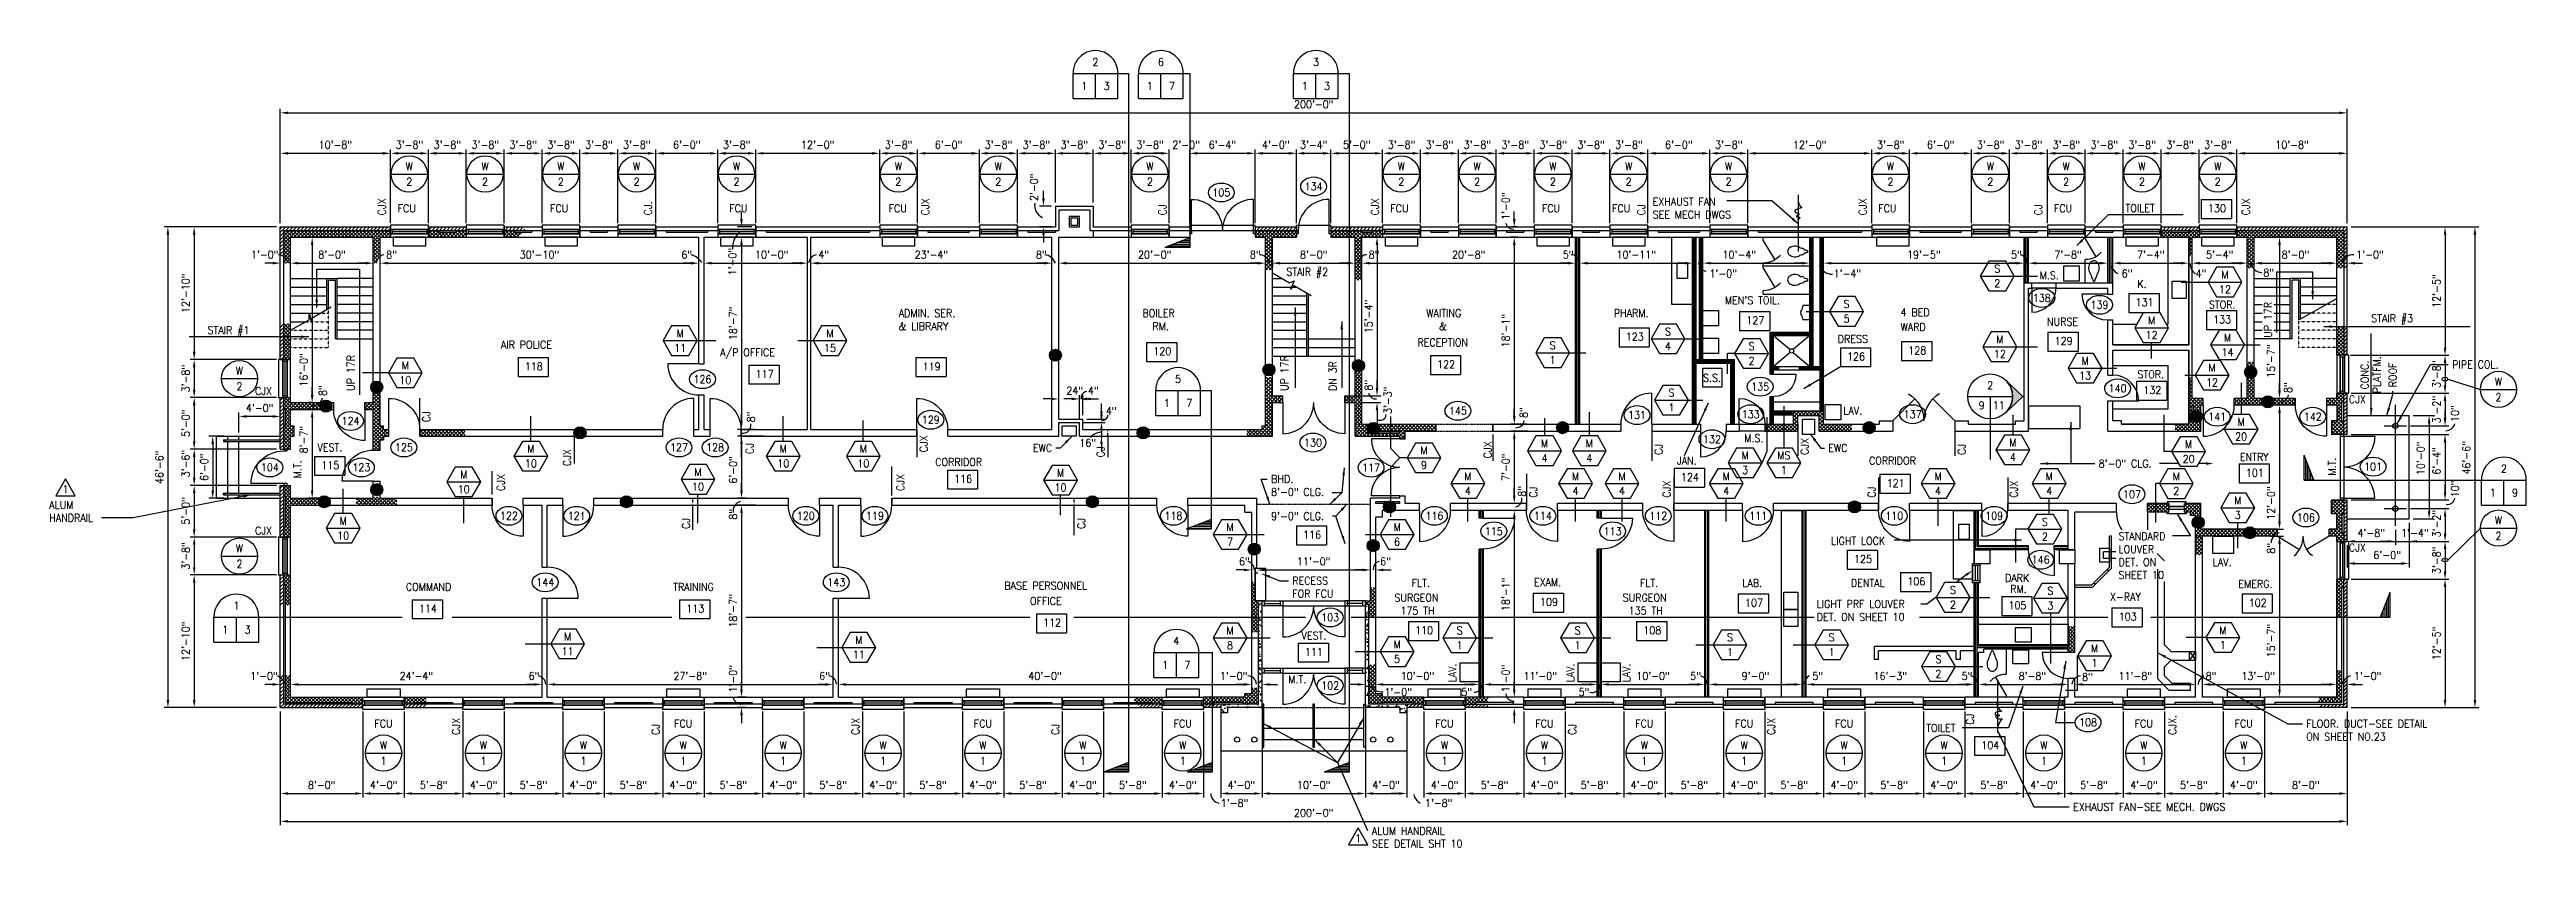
# Model space of a CAD drawing. Header units: inches. Extents: x 435 to 5963, y 191 to 2765.
# Drawn here: x 435 to 3311, y 815 to 1741 of the extents above; entities that cross this region are included whole.
import ezdxf
from ezdxf.enums import TextEntityAlignment as Align

# ---------------------------------------------------------------- set-up
doc = ezdxf.new("R2010")
doc.units = ezdxf.units.IN
doc.header["$LTSCALE"] = 0.5
doc.header["$MEASUREMENT"] = 0
for name, pattern in [('CENTER2', [1.8, 1.5, -0.1, 0.1, -0.1]), ('HIDDEN', [0.375, 0.25, -0.125]), ('HIDDEN2', [0.1875, 0.125, -0.0625]), ('HIDDEN4', [0.12375, 0.0825, -0.04125])]:
    doc.linetypes.add(name, pattern=pattern)
doc.layers.get('0').update_dxf_attribs({"linetype": 'CONTINUOUS'})
doc.layers.get('Defpoints').update_dxf_attribs({"linetype": 'CONTINUOUS'})
for name, color, linetype in [('A-ANNO', 8, 'CONTINUOUS'), ('A-ANNO-DIMS', 7, 'CONTINUOUS'), ('A-ANNO-NOTE', 7, 'CONTINUOUS'), ('A-ANNO-TEXT', 7, 'CONTINUOUS'), ('A-COLS', 2, 'CONTINUOUS'), ('A-DOOR', 3, 'CONTINUOUS'), ('A-DOOR-IDEN', 7, 'CONTINUOUS'), ('A-EQPM', 3, 'CONTINUOUS'), ('A-FLOR-HRAL', 2, 'CONTINUOUS'), ('A-FLOR-IDEN', 7, 'CONTINUOUS'), ('A-FLOR-LEVL', 2, 'CONTINUOUS'), ('A-FLOR-OVHD', 2, 'CONTINUOUS'), ('A-FLOR-PFIX', 3, 'CONTINUOUS'), ('A-FLOR-STRS', 2, 'CONTINUOUS'), ('A-FLOR-TPTN', 2, 'CONTINUOUS'), ('A-FURN', 3, 'CONTINUOUS'), ('A-GLAZ', 3, 'CONTINUOUS'), ('A-GLAZ-IDEN', 7, 'CONTINUOUS'), ('A-GLAZ-SILL', 3, 'CONTINUOUS'), ('A-SECT-IDEN', 7, 'CONTINUOUS'), ('A-SECT-SYMB', 7, 'CONTINUOUS'), ('A-WALL', 2, 'CONTINUOUS'), ('A-WALL-IDEN', 7, 'CONTINUOUS'), ('A-WALL-JAMB', 2, 'CONTINUOUS'), ('M-EXHS-EQPM', 4, 'CONTINUOUS'), ('M-HVAC-DUCT', 4, 'CONTINUOUS'), ('M-HVAC-EQPM', 4, 'CONTINUOUS'), ('P-SANR-FLDR', 4, 'CONTINUOUS'), ('S-SLAB-JOIN', 2, 'CONTINUOUS')]:
    doc.layers.add(name, color=color, linetype=linetype)
doc.styles.add('ROMANS', font='romans.shx', dxfattribs={"width": 0.9})
doc.dimstyles.new('DIM96', dxfattribs={"dimscale": 96, "dimtxt": 0.09375, "dimasz": 0.09375, "dimexe": 0.046875, "dimexo": 0.046875, "dimgap": 0.046875, "dimtad": 1, "dimdec": 4, "dimzin": 3, "dimdsep": 46, "dimlunit": 4, "dimtxsty": 'ROMANS', "dimcen": 0.046875, "dimaunit": 1, "dimadec": 0, "dimazin": 0, "dimtfac": 0.7, "dimtdec": 4, "dimtofl": 0, "dimtmove": 2, "dimatfit": 3, "dimfxl": 0, "dimfrac": 1, "dimtolj": 1, "dimtzin": 0, "dimarcsym": 0})
doc.dimstyles.new('DIM96A', dxfattribs={"dimscale": 96, "dimtxt": 0.09375, "dimasz": 0.09375, "dimexe": 0.046875, "dimexo": 0.046875, "dimgap": 0.046875, "dimtad": 1, "dimdec": 4, "dimzin": 3, "dimdsep": 46, "dimlunit": 4, "dimtxsty": 'ROMANS', "dimcen": 0.046875, "dimaunit": 1, "dimadec": 0, "dimazin": 0, "dimtfac": 0.7, "dimtdec": 4, "dimtofl": 0, "dimtmove": 2, "dimatfit": 3, "dimfxl": 0, "dimfrac": 1, "dimtolj": 1, "dimtzin": 0, "dimarcsym": 0})
doc.dimstyles.new('LED96', dxfattribs={"dimscale": 96, "dimtxt": 0.09375, "dimasz": 0.09375, "dimexe": 0.046875, "dimexo": 0.046875, "dimgap": 0.046875, "dimtad": 0, "dimdec": 4, "dimzin": 3, "dimdsep": 46, "dimlunit": 4, "dimtxsty": 'ROMANS', "dimcen": 0.046875, "dimaunit": 1, "dimadec": 0, "dimazin": 0, "dimtfac": 0.7, "dimtdec": 4, "dimtofl": 0, "dimtmove": 2, "dimatfit": 3, "dimfxl": 0, "dimfrac": 1, "dimtolj": 1, "dimtzin": 0, "dimarcsym": 0})
pattern_1 = [(45, (3.181, -2.4256), (-2.1213203, 2.1213203), []), (135, (3.181, -2.4256), (-2.1213203, -2.1213203), [])]
pattern_2 = [(45, (3.181, -2.4256), (-2.1213203, 2.1213203), [])]
pattern_3 = [(45, (-1.4584, -2.4256), (-2.1213203, 2.1213203), []), (135, (-1.4584, -2.4256), (-2.1213203, -2.1213203), [])]
pattern_4 = [(45, (-1.4584, -2.4256), (-2.1213203, 2.1213203), [])]
pattern_5 = [(37.5, (-1.4584, -2.4256), (-0.251973, 7.707295), [0, -6.08, 0, -6.8, 0, -6.5]), (7.5, (-1.458, -2.426), (7.079107, 11.288584), [0, -3.28, 0, -5.48, 0, -2.1]), (327.5, (-6.3784, -2.4256), (12.456567, 0.022636), [0, -2, 0, -7.2, 0, -9.4]), (317.5, (-6.378, -2.426), (12.024506, 3.5107), [0, -1, 0, -4.72, 0, -5.4])]
pattern_6 = [(135, (7, -1.4256), (-2.1213203, -2.1213203), []), (225, (7, -1.4256), (2.1213203, -2.1213203), [])]
pattern_7 = [(45, (7, -1.4256), (-2.1213203, 2.1213203), []), (135, (7, -1.4256), (-2.1213203, -2.1213203), [])]
pattern_8 = [(45, (7, -1.4256), (-2.1213203, 2.1213203), [])]
pattern_9 = [(45, (9, -1.4256), (-2.1213203, 2.1213203), []), (135, (9, -1.4256), (-2.1213203, -2.1213203), [])]
pattern_10 = [(45, (9, -1.4256), (-2.1213203, 2.1213203), [])]
pattern_11 = [(45, (8.2175, 2), (-2.1213203, 2.1213203), []), (135, (8.2175, 2), (-2.1213203, -2.1213203), [])]

msp = doc.modelspace()

# ---------------------------------------------------------------- texts
at = {"layer": 'A-ANNO-TEXT', "style": 'ROMANS', "width": 0.9}
for s, p in [('CJX', (825.39672, 1548.58093)), ('CJ.', (1134.3646, 1548.58093)), ('CJX', (1456.51213, 1548.58093)), ('CJ', (1731.90233, 1548.58093)), ('CJX', (1978.68103, 1548.58093)), ('CJ', (2287.90233, 1548.58093)), ('CJX', (2544.90233, 1548.58093)), ('CJ', (2748.90233, 1548.58093)), ('CJX', (2989.90233, 1548.58093)), ('UP 17R', (3015.54163, 1406.57436)), ('UP 17R', (789.39851, 1344.9793)), ('UP 17R', (1873.54163, 1344.76429)), ('PLATFM.', (3142, 1342.07436)), ('DN 3R', (1929.54163, 1344.76429)), ('CONC.', (3128, 1346.57436)), ('CJ', (876.90233, 1308.58093)), ('CJX', (1040.53562, 1257.57436)), ('CJ', (1252.53562, 1271.57436)), ('CJX', (1454.46383, 1273.57436)), ('CJ', (1659.96095, 1267.6418)), ('CJX', (2109.46383, 1266.57436)), ('CJ', (2307.96383, 1270.57436)), ('CJX', (2477.46383, 1270.57436)), ('CJ', (2659.96383, 1270.57436)), ('M.T.', (3090, 1246.57436)), ('M.T.', (727.38933, 1243.42534)), ('CJX', (963.53562, 1228.57436)), ('CJX', (1427.53562, 1228.57436)), ('CJX', (2317.46383, 1220.9128)), ('CJX', (2720.46383, 1220.9128)), ('CJ', (2162.46383, 1220.9128)), ('CJ', (2555.46383, 1220.9128)), ('CJ', (1178.53562, 1184.57436)), ('CJ', (1637.54163, 1184.57436)), ('LAV.', (2068.54163, 1006.57436)), ('LAV.', (2205.54163, 1006.57436)), ('LAV.', (2270.54163, 1006.57436)), ('CJX', (911.39672, 945.58093)), ('CJ', (1143.39672, 945.58093)), ('CJX', (1375.39672, 945.58093)), ('CJ', (1607.39672, 945.58093)), ('CJ', (2207.64672, 945.58093)), ('CJX', (2438.64672, 945.58093)), ('CJ', (2669.64672, 957.29402)), ('CJX.', (2904.64672, 945.58093))]:
    msp.add_text(s, height=9, rotation=90, dxfattribs=at).set_placement(p)
for s, p in [('FCU', (839.28015, 1552.30795)), ('FCU', (1016.27527, 1552.30795)), ('FCU', (1224.31694, 1552.30795)), ('FCU', (1409.37728, 1552.30795)), ('FCU', (1991.99384, 1552.30795)), ('FCU', (2167.99384, 1552.30795)), ('FCU', (2249.49695, 1552.30795)), ('FCU', (2558.49695, 1552.30795)), ('FCU', (2762.49695, 1552.30795)), ('M.S.', (2746, 1474.57436)), ('S.S.', (2355.04163, 1355.57436)), ('CJX', (673.59452, 1340.21976)), ('LAV.', (2518.04163, 1317.57436)), ('CJX', (3105, 1330.57436)), ('M.S.', (2403.04163, 1285.57436)), ('CJX', (673.59452, 1178.24153)), ('LAV.', (2947, 1141.57436)), ('CJX', (3105, 1158.57436)), ('M.T.', (1873.54163, 1005.57436)), ('FCU', (812.28015, 954.30795)), ('FCU', (1160.28015, 954.30795)), ('FCU', (1508.28015, 954.30795)), ('FCU', (1740.28015, 954.30795)), ('FCU', (2044.28015, 954.30795)), ('FCU', (2160.28015, 954.30795)), ('FCU', (2276.28015, 954.30795)), ('FCU', (2392.28015, 954.30795)), ('FCU', (2508.28015, 954.30795)), ('FCU', (2856.28015, 954.30795)), ('FCU', (2972.28015, 954.30795)), ('ALUM HANDRAIL', (1970.54163, 829.57436)), ('SEE DETAIL SHT 10', (1970.54163, 815.00293))]:
    msp.add_text(s, height=9, dxfattribs=at).set_placement(p)
at = {"layer": 'A-ANNO-TEXT', "char_height": 9, "style": 'ROMANS'}
for s, insert, attachment_point in [('\\A1;EXHAUST FAN\\PSEE MECH DWGS', (2296.53914, 1545.07436), 7), ('\\A1;PIPE COL.', (3225, 1380.07436), 1), ('\\A1;EWC', (1577.05592, 1274.07436), 7), ('\\A1;EWC', (2500.54163, 1283.07436), 1), ('\\A1;BHD.\\P8\'-0" CLG.', (1853.54163, 1247.07436), 1), ('\\A1;8\'-0" CLG.', (2814.5, 1265.07436), 1), ('ALUM\\PHANDRAIL', (434.68102, 1193.07436), 7), ('\\A1;9\'-0" CLG.', (1853.54163, 1195.07436), 7), ('\\A1;STANDARD\\PLOUVER\\PDET. ON\\PSHEET 10', (2837.54873, 1126.66774), 7), ('\\A1;RECESS\\PFOR FCU', (1878.04163, 1129.07436), 1), ('LIGHT PRF LOUVER\\PDET. ON SHEET 10', (2487.01429, 1078.07436), 7), ('\\A1;FLOOR. DUCT-SEE DETAIL\\PON SHEET NO.23', (3055.5, 963.07436), 1), ('\\A1;EXHAUST FAN-SEE MECH. DWGS', (2784.82197, 866.58266), 1)]:
    msp.add_mtext(s, dxfattribs=dict(at, insert=insert, attachment_point=attachment_point))
at = {"layer": 'A-ANNO-TEXT', "insert": (3151.5, 1349.07436), "char_height": 9, "attachment_point": 1, "rotation": 90, "style": 'ROMANS'}
msp.add_mtext('\\A1;ROOF', dxfattribs=at)
at = {"layer": 'A-FLOR-IDEN', "style": 'ROMANS', "width": 0.9}
for s, p in [('TOILET', (2845.66494, 1552.57436)), ('STAIR #2', (1871.175, 1478.67315)), ('K.', (2859.50587, 1464.65047)), ('ADMIN. SER.', (1421.12643, 1430.67315)), ('BOILER', (1704.175, 1430.67315)), ('WAITING', (2033.76354, 1430.67315)), ('PHARM.', (2251.50587, 1430.65047)), ("MEN'S TOIL.", (2380.50587, 1445.65047)), ('4 BED', (2584.50587, 1431.65047)), ('STOR.', (2942.50587, 1440.65047)), ('STAIR #1', (618.51802, 1410.87549)), ('& LIBRARY', (1421.12643, 1415.51957)), ('RM.', (1715.7011, 1415.51957)), ('&', (2048.58675, 1415.51957)), ('DRESS', (2511.50587, 1400.65047)), ('WARD', (2584.50587, 1414.65047)), ('NURSE', (2754.50587, 1420.65047)), ('STAIR #3', (3131, 1424.57436)), ('AIR POLICE', (959.18465, 1393.98554)), ('A/P OFFICE', (1213.85457, 1385.15027)), ('RECEPTION', (2023.50587, 1396.65047)), ('STOR.', (2859.50587, 1359.65047)), ('VEST.', (746.15436, 1274.77077)), ('CORRIDOR', (1463.46075, 1257.84281)), ('JAN.', (2324.76065, 1259.37371)), ('CORRIDOR', (2547.76065, 1259.37371)), ('ENTRY', (2978.50587, 1263.65047)), ('LIGHT LOCK', (2503.76065, 1166.37371)), ('COMMAND', (848.76633, 1112.93554)), ('TRAINING', (1159.21184, 1112.93554)), ('BASE PERSONNEL', (1543.76065, 1114.37371)), ('FLT.', (2016.76065, 1117.37371)), ('EXAM.', (2158.76065, 1118.37371)), ('FLT.', (2281.76065, 1117.37371)), ('LAB.', (2400.76065, 1117.37371)), ('DENTAL', (2526.76065, 1117.37371)), ('DARK', (2705.76065, 1123.37371)), ('EMERG.', (2976.76065, 1116.37371)), ('OFFICE', (1573.52428, 1096.63626)), ('SURGEON', (1996.76065, 1100.37371)), ('175 TH', (2003.76065, 1085.37371)), ('SURGEON', (2261.76065, 1100.37371)), ('135 TH', (2268.76065, 1085.37371)), ('RM.', (2711.76065, 1110.37371)), ('X-RAY', (2827.76065, 1101.37371)), ('VEST.', (1888.76065, 1056.37371))]:
    msp.add_text(s, height=9, dxfattribs=at).set_placement(p)
at = {"layer": 'A-FLOR-IDEN', "insert": (2614.2942, 949.17474), "char_height": 9, "attachment_point": 7, "style": 'ROMANS'}
msp.add_mtext('\\A1;TOILET', dxfattribs=at)

# ---------------------------------------------------------------- blocks, each defined once
blk = doc.blocks.new('SILL')
for points in [[(0, 0), (48, 0), (48, -4), (0, -4)], [(0, -9), (48, -9), (48, -14), (0, -14)]]:
    blk.add_lwpolyline(points, close=True)
blk = doc.blocks.new('GLAZ')
for p, q in [((2, -5), (2, 0)), ((46, -5), (46, 0)), ((2, -2.5), (46, -2.5))]:
    blk.add_line(p, q)
blk.add_lwpolyline([(0, 0), (48, 0), (48, -5), (0, -5)], close=True)
blk = doc.blocks.new('DOOR1')
at = {"color": 0, "linetype": 'ByBlock'}
blk.add_line((0, 0), (0, 1), dxfattribs=at)
blk.add_arc((0, 0), 1, 90, 180, dxfattribs=at)
blk = doc.blocks.new('GLAZ1')
for p, q in [((2, 5), (2, 0)), ((2, 2.5), (42, 2.5)), ((42, 5), (42, 0))]:
    blk.add_line(p, q)
blk.add_lwpolyline([(0, 0), (44, 0), (44, 5), (0, 5)], close=True)
blk = doc.blocks.new('SILL1')
for points in [[(0, 9), (44, 9), (44, 14), (0, 14)], [(0, 0), (44, 0), (44, 4), (0, 4)]]:
    blk.add_lwpolyline(points, close=True)
blk = doc.blocks.new('GLAZ0')
for p, q in [((3, 0), (3, 6)), ((3, 3), (21, 3)), ((21, 6), (21, 0))]:
    blk.add_line(p, q)
blk.add_lwpolyline([(24, 0), (0, 0), (0, 6), (24, 6)], close=True)
blk = doc.blocks.new('DOOR3')
at = {"color": 0, "linetype": 'ByBlock'}
blk.add_line((0, 0), (-0.707, 0.707), dxfattribs=at)
blk.add_arc((0, 0), 1, 120, 180, dxfattribs=at)
blk = doc.blocks.new('JAMB')
blk.add_lwpolyline([(2, 0), (2, -4), (0, -4), (0, 0)], close=True)
blk = doc.blocks.new('DOOR2')
at = {"color": 0, "linetype": 'ByBlock'}
blk.add_line((0, 0), (-0.857, 0.515), dxfattribs=at)
blk.add_arc((0, 0), 1, 130.12473, 180, dxfattribs=at)
blk = doc.blocks.new('PFIX01')
for centre, radius, start, end in [((-18.7, 0), 5, 129.0107, 231.0981), ((-15.3, -4.2), 10.4, 58.0997, 129.0107), ((-6.7, 9.7), 6, 238.0997, 259.7254), ((-9.1, -3.6), 7.6, 55.1807, 79.7254), ((-1.3, 7.5), 6, 235.1807, 259.5039), ((-3.4, -3.9), 5.59, 57.7482, 79.5039), ((-1, 0), 1, 302.2518, 57.7482), ((-15.3, 4.2), 10.4, 231.0981, 301.9309), ((-6.6, -9.7), 6, 100.6326, 121.9309), ((-9.1, 3.6), 7.6, 280.6326, 304.8193), ((-1.3, -7.5), 6, 100.4961, 124.8193), ((-3.4, 3.9), 5.59, 280.4961, 302.2518)]:
    blk.add_arc(centre, radius, start, end)
blk = doc.blocks.new('PFIX02')
for p, q in [((0, 8.4), (-8, 8.4)), ((-8, 8.4), (-8, 7.2)), ((0, 8.4), (0, -8.4)), ((-8, -7.2), (-8, -8.4)), ((0, -8.4), (-8, -8.4))]:
    blk.add_line(p, q)
for centre, radius, start, end in [((-8.9, 0), 2, 138.2178, 221.7822), ((-17.6, 7.7), 9.61, 318.2178, 356.7828), ((-17.6, -7.7), 9.61, 3.2172, 41.7822)]:
    blk.add_arc(centre, radius, start, end)
blk = doc.blocks.new('EQ01')
blk.add_lwpolyline([(-19, 10), (19, 10), (19, 0), (-19, 0)], close=True)
blk = doc.blocks.new('*D14')
at = {"layer": 'A-ANNO-DIMS', "color": 0, "lineweight": -2}
for p, q in [((703, 1539.8), (703, 1672.2)), ((3103, 1539.8), (3103, 1672.2)), ((712, 1667.7), (3094, 1667.7))]:
    blk.add_line(p, q, dxfattribs=at)
at = {"layer": 'A-ANNO-DIMS', "color": 0}
for points in [[(712, 1669.2), (712, 1666.2), (703, 1667.7)], [(3094, 1669.2), (3094, 1666.2), (3103, 1667.7)]]:
    blk.add_solid(points, dxfattribs=at)
at = {"layer": 'Defpoints', "color": 0}
for p in [(3103, 1667.7), (703, 1535.3), (3103, 1535.3)]:
    blk.add_point(p, dxfattribs=at)
at = {"layer": 'A-ANNO-DIMS', "color": 0, "insert": (1903, 1677.6), "char_height": 9, "attachment_point": 5, "style": 'ROMANS'}
blk.add_mtext('\\A1;200\'-0"', dxfattribs=at)
blk = doc.blocks.new('*D15')
at = {"layer": 'A-ANNO-DIMS', "color": 0, "lineweight": -2}
for p, q in [((703, 1610.5), (703, 1625.2)), ((712, 1620.7), (822, 1620.7)), ((831, 1539.8), (831, 1625.2))]:
    blk.add_line(p, q, dxfattribs=at)
at = {"layer": 'A-ANNO-DIMS', "color": 0}
for points in [[(712, 1622.2), (712, 1619.2), (703, 1620.7)], [(822, 1622.2), (822, 1619.2), (831, 1620.7)]]:
    blk.add_solid(points, dxfattribs=at)
at = {"layer": 'Defpoints', "color": 0}
for p in [(831, 1620.7), (703, 1606), (831, 1535.3)]:
    blk.add_point(p, dxfattribs=at)
at = {"layer": 'A-ANNO-DIMS', "color": 0, "insert": (767, 1630.6), "char_height": 9, "attachment_point": 5, "style": 'ROMANS'}
blk.add_mtext('\\A1;10\'-8"', dxfattribs=at)
blk = doc.blocks.new('*D16')
at = {"layer": 'A-ANNO-DIMS', "color": 0, "lineweight": -2}
for p, q in [((831, 1539.8), (831, 1625.2)), ((840, 1620.7), (866, 1620.7)), ((875, 1539.8), (875, 1625.2))]:
    blk.add_line(p, q, dxfattribs=at)
at = {"layer": 'A-ANNO-DIMS', "color": 0}
for points in [[(840, 1622.2), (840, 1619.2), (831, 1620.7)], [(866, 1622.2), (866, 1619.2), (875, 1620.7)]]:
    blk.add_solid(points, dxfattribs=at)
at = {"layer": 'Defpoints', "color": 0}
for p in [(875, 1620.7), (831, 1535.3), (875, 1535.3)]:
    blk.add_point(p, dxfattribs=at)
at = {"layer": 'A-ANNO-DIMS', "color": 0, "insert": (853, 1630.6), "char_height": 9, "attachment_point": 5, "style": 'ROMANS'}
blk.add_mtext('\\A1;3\'-8"', dxfattribs=at)
blk = doc.blocks.new('*D17')
at = {"layer": 'A-ANNO-DIMS', "color": 0, "lineweight": -2}
for p, q in [((875, 1539.8), (875, 1625.2)), ((884, 1620.7), (910, 1620.7)), ((919, 1539.8), (919, 1625.2))]:
    blk.add_line(p, q, dxfattribs=at)
at = {"layer": 'A-ANNO-DIMS', "color": 0}
for points in [[(884, 1622.2), (884, 1619.2), (875, 1620.7)], [(910, 1622.2), (910, 1619.2), (919, 1620.7)]]:
    blk.add_solid(points, dxfattribs=at)
at = {"layer": 'Defpoints', "color": 0}
for p in [(919, 1620.7), (875, 1535.3), (919, 1535.3)]:
    blk.add_point(p, dxfattribs=at)
at = {"layer": 'A-ANNO-DIMS', "color": 0, "insert": (897, 1630.6), "char_height": 9, "attachment_point": 5, "style": 'ROMANS'}
blk.add_mtext('\\A1;3\'-8"', dxfattribs=at)
blk = doc.blocks.new('*D18')
at = {"layer": 'A-ANNO-DIMS', "color": 0, "lineweight": -2}
for p, q in [((919, 1539.8), (919, 1625.2)), ((928, 1620.7), (954, 1620.7)), ((963, 1539.8), (963, 1625.2))]:
    blk.add_line(p, q, dxfattribs=at)
at = {"layer": 'A-ANNO-DIMS', "color": 0}
for points in [[(928, 1622.2), (928, 1619.2), (919, 1620.7)], [(954, 1622.2), (954, 1619.2), (963, 1620.7)]]:
    blk.add_solid(points, dxfattribs=at)
at = {"layer": 'Defpoints', "color": 0}
for p in [(963, 1620.7), (919, 1535.3), (963, 1535.3)]:
    blk.add_point(p, dxfattribs=at)
at = {"layer": 'A-ANNO-DIMS', "color": 0, "insert": (941, 1630.6), "char_height": 9, "attachment_point": 5, "style": 'ROMANS'}
blk.add_mtext('\\A1;3\'-8"', dxfattribs=at)
blk = doc.blocks.new('*D19')
at = {"layer": 'A-ANNO-DIMS', "color": 0, "lineweight": -2}
for p, q in [((963, 1539.8), (963, 1625.2)), ((972, 1620.7), (998, 1620.7)), ((1007, 1539.8), (1007, 1625.2))]:
    blk.add_line(p, q, dxfattribs=at)
at = {"layer": 'A-ANNO-DIMS', "color": 0}
for points in [[(972, 1622.2), (972, 1619.2), (963, 1620.7)], [(998, 1622.2), (998, 1619.2), (1007, 1620.7)]]:
    blk.add_solid(points, dxfattribs=at)
at = {"layer": 'Defpoints', "color": 0}
for p in [(1007, 1620.7), (963, 1535.3), (1007, 1535.3)]:
    blk.add_point(p, dxfattribs=at)
at = {"layer": 'A-ANNO-DIMS', "color": 0, "insert": (985, 1630.6), "char_height": 9, "attachment_point": 5, "style": 'ROMANS'}
blk.add_mtext('\\A1;3\'-8"', dxfattribs=at)
blk = doc.blocks.new('*D20')
at = {"layer": 'A-ANNO-DIMS', "color": 0, "lineweight": -2}
for p, q in [((1007, 1539.8), (1007, 1625.2)), ((1016, 1620.7), (1042, 1620.7)), ((1051, 1539.8), (1051, 1625.2))]:
    blk.add_line(p, q, dxfattribs=at)
at = {"layer": 'A-ANNO-DIMS', "color": 0}
for points in [[(1016, 1622.2), (1016, 1619.2), (1007, 1620.7)], [(1042, 1622.2), (1042, 1619.2), (1051, 1620.7)]]:
    blk.add_solid(points, dxfattribs=at)
at = {"layer": 'Defpoints', "color": 0}
for p in [(1051, 1620.7), (1007, 1535.3), (1051, 1535.3)]:
    blk.add_point(p, dxfattribs=at)
at = {"layer": 'A-ANNO-DIMS', "color": 0, "insert": (1029, 1630.6), "char_height": 9, "attachment_point": 5, "style": 'ROMANS'}
blk.add_mtext('\\A1;3\'-8"', dxfattribs=at)
blk = doc.blocks.new('*D21')
at = {"layer": 'A-ANNO-DIMS', "color": 0, "lineweight": -2}
for p, q in [((1051, 1539.8), (1051, 1625.2)), ((1060, 1620.7), (1086, 1620.7)), ((1095, 1539.8), (1095, 1625.2))]:
    blk.add_line(p, q, dxfattribs=at)
at = {"layer": 'A-ANNO-DIMS', "color": 0}
for points in [[(1060, 1622.2), (1060, 1619.2), (1051, 1620.7)], [(1086, 1622.2), (1086, 1619.2), (1095, 1620.7)]]:
    blk.add_solid(points, dxfattribs=at)
at = {"layer": 'Defpoints', "color": 0}
for p in [(1095, 1620.7), (1051, 1535.3), (1095, 1535.3)]:
    blk.add_point(p, dxfattribs=at)
at = {"layer": 'A-ANNO-DIMS', "color": 0, "insert": (1073, 1630.6), "char_height": 9, "attachment_point": 5, "style": 'ROMANS'}
blk.add_mtext('\\A1;3\'-8"', dxfattribs=at)
blk = doc.blocks.new('*D22')
at = {"layer": 'A-ANNO-DIMS', "color": 0, "lineweight": -2}
for p, q in [((1095, 1539.8), (1095, 1625.2)), ((1104, 1620.7), (1130, 1620.7)), ((1139, 1539.8), (1139, 1625.2))]:
    blk.add_line(p, q, dxfattribs=at)
at = {"layer": 'A-ANNO-DIMS', "color": 0}
for points in [[(1104, 1622.2), (1104, 1619.2), (1095, 1620.7)], [(1130, 1622.2), (1130, 1619.2), (1139, 1620.7)]]:
    blk.add_solid(points, dxfattribs=at)
at = {"layer": 'Defpoints', "color": 0}
for p in [(1139, 1620.7), (1095, 1535.3), (1139, 1535.3)]:
    blk.add_point(p, dxfattribs=at)
at = {"layer": 'A-ANNO-DIMS', "color": 0, "insert": (1117, 1630.6), "char_height": 9, "attachment_point": 5, "style": 'ROMANS'}
blk.add_mtext('\\A1;3\'-8"', dxfattribs=at)
blk = doc.blocks.new('*D23')
at = {"layer": 'A-ANNO-DIMS', "color": 0, "lineweight": -2}
for p, q in [((1139, 1539.8), (1139, 1625.2)), ((1148, 1620.7), (1202, 1620.7)), ((1211, 1539.8), (1211, 1625.2))]:
    blk.add_line(p, q, dxfattribs=at)
at = {"layer": 'A-ANNO-DIMS', "color": 0}
for points in [[(1148, 1622.2), (1148, 1619.2), (1139, 1620.7)], [(1202, 1622.2), (1202, 1619.2), (1211, 1620.7)]]:
    blk.add_solid(points, dxfattribs=at)
at = {"layer": 'Defpoints', "color": 0}
for p in [(1211, 1620.7), (1139, 1535.3), (1211, 1535.3)]:
    blk.add_point(p, dxfattribs=at)
at = {"layer": 'A-ANNO-DIMS', "color": 0, "insert": (1175, 1630.6), "char_height": 9, "attachment_point": 5, "style": 'ROMANS'}
blk.add_mtext('\\A1;6\'-0"', dxfattribs=at)
blk = doc.blocks.new('*D24')
at = {"layer": 'A-ANNO-DIMS', "color": 0, "lineweight": -2}
for p, q in [((1211, 1539.8), (1211, 1625.2)), ((1220, 1620.7), (1246, 1620.7)), ((1255, 1539.8), (1255, 1625.2))]:
    blk.add_line(p, q, dxfattribs=at)
at = {"layer": 'A-ANNO-DIMS', "color": 0}
for points in [[(1220, 1622.2), (1220, 1619.2), (1211, 1620.7)], [(1246, 1622.2), (1246, 1619.2), (1255, 1620.7)]]:
    blk.add_solid(points, dxfattribs=at)
at = {"layer": 'Defpoints', "color": 0}
for p in [(1255, 1620.7), (1211, 1535.3), (1255, 1535.3)]:
    blk.add_point(p, dxfattribs=at)
at = {"layer": 'A-ANNO-DIMS', "color": 0, "insert": (1233, 1630.6), "char_height": 9, "attachment_point": 5, "style": 'ROMANS'}
blk.add_mtext('\\A1;3\'-8"', dxfattribs=at)
blk = doc.blocks.new('*D25')
at = {"layer": 'A-ANNO-DIMS', "color": 0, "lineweight": -2}
for p, q in [((1255, 1539.8), (1255, 1625.2)), ((1264, 1620.7), (1390, 1620.7)), ((1399, 1539.8), (1399, 1625.2))]:
    blk.add_line(p, q, dxfattribs=at)
at = {"layer": 'A-ANNO-DIMS', "color": 0}
for points in [[(1264, 1622.2), (1264, 1619.2), (1255, 1620.7)], [(1390, 1622.2), (1390, 1619.2), (1399, 1620.7)]]:
    blk.add_solid(points, dxfattribs=at)
at = {"layer": 'Defpoints', "color": 0}
for p in [(1399, 1620.7), (1255, 1535.3), (1399, 1535.3)]:
    blk.add_point(p, dxfattribs=at)
at = {"layer": 'A-ANNO-DIMS', "color": 0, "insert": (1327, 1630.6), "char_height": 9, "attachment_point": 5, "style": 'ROMANS'}
blk.add_mtext('\\A1;12\'-0"', dxfattribs=at)
blk = doc.blocks.new('*D26')
at = {"layer": 'A-ANNO-DIMS', "color": 0, "lineweight": -2}
for p, q in [((1399, 1539.8), (1399, 1625.2)), ((1408, 1620.7), (1434, 1620.7)), ((1443, 1539.8), (1443, 1625.2))]:
    blk.add_line(p, q, dxfattribs=at)
at = {"layer": 'A-ANNO-DIMS', "color": 0}
for points in [[(1408, 1622.2), (1408, 1619.2), (1399, 1620.7)], [(1434, 1622.2), (1434, 1619.2), (1443, 1620.7)]]:
    blk.add_solid(points, dxfattribs=at)
at = {"layer": 'Defpoints', "color": 0}
for p in [(1443, 1620.7), (1399, 1535.3), (1443, 1535.3)]:
    blk.add_point(p, dxfattribs=at)
at = {"layer": 'A-ANNO-DIMS', "color": 0, "insert": (1421, 1630.6), "char_height": 9, "attachment_point": 5, "style": 'ROMANS'}
blk.add_mtext('\\A1;3\'-8"', dxfattribs=at)
blk = doc.blocks.new('*D27')
at = {"layer": 'A-ANNO-DIMS', "color": 0, "lineweight": -2}
for p, q in [((1443, 1539.8), (1443, 1625.2)), ((1452, 1620.7), (1506, 1620.7)), ((1515, 1539.8), (1515, 1625.2))]:
    blk.add_line(p, q, dxfattribs=at)
at = {"layer": 'A-ANNO-DIMS', "color": 0}
for points in [[(1452, 1622.2), (1452, 1619.2), (1443, 1620.7)], [(1506, 1622.2), (1506, 1619.2), (1515, 1620.7)]]:
    blk.add_solid(points, dxfattribs=at)
at = {"layer": 'Defpoints', "color": 0}
for p in [(1515, 1620.7), (1443, 1535.3), (1515, 1535.3)]:
    blk.add_point(p, dxfattribs=at)
at = {"layer": 'A-ANNO-DIMS', "color": 0, "insert": (1479, 1630.6), "char_height": 9, "attachment_point": 5, "style": 'ROMANS'}
blk.add_mtext('\\A1;6\'-0"', dxfattribs=at)
blk = doc.blocks.new('*D28')
at = {"layer": 'A-ANNO-DIMS', "color": 0, "lineweight": -2}
for p, q in [((1515, 1539.8), (1515, 1625.2)), ((1524, 1620.7), (1550, 1620.7)), ((1559, 1539.8), (1559, 1625.2))]:
    blk.add_line(p, q, dxfattribs=at)
at = {"layer": 'A-ANNO-DIMS', "color": 0}
for points in [[(1524, 1622.2), (1524, 1619.2), (1515, 1620.7)], [(1550, 1622.2), (1550, 1619.2), (1559, 1620.7)]]:
    blk.add_solid(points, dxfattribs=at)
at = {"layer": 'Defpoints', "color": 0}
for p in [(1559, 1620.7), (1515, 1535.3), (1559, 1535.3)]:
    blk.add_point(p, dxfattribs=at)
at = {"layer": 'A-ANNO-DIMS', "color": 0, "insert": (1537, 1630.6), "char_height": 9, "attachment_point": 5, "style": 'ROMANS'}
blk.add_mtext('\\A1;3\'-8"', dxfattribs=at)
blk = doc.blocks.new('*D29')
at = {"layer": 'A-ANNO-DIMS', "color": 0, "lineweight": -2}
for p, q in [((1559, 1539.8), (1559, 1625.2)), ((1568, 1620.7), (1594, 1620.7)), ((1603, 1563.8), (1603, 1625.2))]:
    blk.add_line(p, q, dxfattribs=at)
at = {"layer": 'A-ANNO-DIMS', "color": 0}
for points in [[(1568, 1622.2), (1568, 1619.2), (1559, 1620.7)], [(1594, 1622.2), (1594, 1619.2), (1603, 1620.7)]]:
    blk.add_solid(points, dxfattribs=at)
at = {"layer": 'Defpoints', "color": 0}
for p in [(1603, 1620.7), (1603, 1559.3), (1559, 1535.3)]:
    blk.add_point(p, dxfattribs=at)
at = {"layer": 'A-ANNO-DIMS', "color": 0, "insert": (1581, 1630.6), "char_height": 9, "attachment_point": 5, "style": 'ROMANS'}
blk.add_mtext('\\A1;3\'-8"', dxfattribs=at)
blk = doc.blocks.new('*D30')
at = {"layer": 'A-ANNO-DIMS', "color": 0, "lineweight": -2}
for p, q in [((1603, 1563.8), (1603, 1625.2)), ((1612, 1620.7), (1638, 1620.7)), ((1647, 1563.8), (1647, 1625.2))]:
    blk.add_line(p, q, dxfattribs=at)
at = {"layer": 'A-ANNO-DIMS', "color": 0}
for points in [[(1612, 1622.2), (1612, 1619.2), (1603, 1620.7)], [(1638, 1622.2), (1638, 1619.2), (1647, 1620.7)]]:
    blk.add_solid(points, dxfattribs=at)
at = {"layer": 'Defpoints', "color": 0}
for p in [(1647, 1620.7), (1603, 1559.3), (1647, 1559.3)]:
    blk.add_point(p, dxfattribs=at)
at = {"layer": 'A-ANNO-DIMS', "color": 0, "insert": (1625, 1630.6), "char_height": 9, "attachment_point": 5, "style": 'ROMANS'}
blk.add_mtext('\\A1;3\'-8"', dxfattribs=at)
blk = doc.blocks.new('*D31')
at = {"layer": 'A-ANNO-DIMS', "color": 0, "lineweight": -2}
for p, q in [((1647, 1563.8), (1647, 1625.2)), ((1656, 1620.7), (1682, 1620.7)), ((1691, 1539.8), (1691, 1625.2))]:
    blk.add_line(p, q, dxfattribs=at)
at = {"layer": 'A-ANNO-DIMS', "color": 0}
for points in [[(1656, 1622.2), (1656, 1619.2), (1647, 1620.7)], [(1682, 1622.2), (1682, 1619.2), (1691, 1620.7)]]:
    blk.add_solid(points, dxfattribs=at)
at = {"layer": 'Defpoints', "color": 0}
for p in [(1691, 1620.7), (1647, 1559.3), (1691, 1535.3)]:
    blk.add_point(p, dxfattribs=at)
at = {"layer": 'A-ANNO-DIMS', "color": 0, "insert": (1669, 1630.6), "char_height": 9, "attachment_point": 5, "style": 'ROMANS'}
blk.add_mtext('\\A1;3\'-8"', dxfattribs=at)
blk = doc.blocks.new('*D32')
at = {"layer": 'A-ANNO-DIMS', "color": 0, "lineweight": -2}
for p, q in [((1691, 1539.8), (1691, 1625.2)), ((1700, 1620.7), (1726, 1620.7)), ((1735, 1539.8), (1735, 1625.2))]:
    blk.add_line(p, q, dxfattribs=at)
at = {"layer": 'A-ANNO-DIMS', "color": 0}
for points in [[(1700, 1622.2), (1700, 1619.2), (1691, 1620.7)], [(1726, 1622.2), (1726, 1619.2), (1735, 1620.7)]]:
    blk.add_solid(points, dxfattribs=at)
at = {"layer": 'Defpoints', "color": 0}
for p in [(1735, 1620.7), (1691, 1535.3), (1735, 1535.3)]:
    blk.add_point(p, dxfattribs=at)
at = {"layer": 'A-ANNO-DIMS', "color": 0, "insert": (1713, 1630.6), "char_height": 9, "attachment_point": 5, "style": 'ROMANS'}
blk.add_mtext('\\A1;3\'-8"', dxfattribs=at)
blk = doc.blocks.new('*D33')
at = {"layer": 'A-ANNO-DIMS', "color": 0, "lineweight": -2}
for p, q in [((1726, 1620.7), (1717, 1620.7)), ((1735, 1539.8), (1735, 1625.2)), ((1759, 1539.8), (1759, 1625.2)), ((1768, 1620.7), (1777, 1620.7))]:
    blk.add_line(p, q, dxfattribs=at)
at = {"layer": 'A-ANNO-DIMS', "color": 0}
for points in [[(1726, 1622.2), (1726, 1619.2), (1735, 1620.7)], [(1768, 1622.2), (1768, 1619.2), (1759, 1620.7)]]:
    blk.add_solid(points, dxfattribs=at)
at = {"layer": 'Defpoints', "color": 0}
for p in [(1759, 1620.7), (1735, 1535.3), (1759, 1535.3)]:
    blk.add_point(p, dxfattribs=at)
at = {"layer": 'A-ANNO-DIMS', "color": 0, "insert": (1754.9, 1630.6), "char_height": 9, "attachment_point": 5, "style": 'ROMANS'}
blk.add_mtext('\\A1;2\'-0"', dxfattribs=at)
blk = doc.blocks.new('*D34')
at = {"layer": 'A-ANNO-DIMS', "color": 0, "lineweight": -2}
for p, q in [((1759, 1539.8), (1759, 1625.2)), ((1768, 1620.7), (1826, 1620.7)), ((1835, 1539.8), (1835, 1625.2))]:
    blk.add_line(p, q, dxfattribs=at)
at = {"layer": 'A-ANNO-DIMS', "color": 0}
for points in [[(1768, 1622.2), (1768, 1619.2), (1759, 1620.7)], [(1826, 1622.2), (1826, 1619.2), (1835, 1620.7)]]:
    blk.add_solid(points, dxfattribs=at)
at = {"layer": 'Defpoints', "color": 0}
for p in [(1835, 1620.7), (1759, 1535.3), (1835, 1535.3)]:
    blk.add_point(p, dxfattribs=at)
at = {"layer": 'A-ANNO-DIMS', "color": 0, "insert": (1797, 1630.6), "char_height": 9, "attachment_point": 5, "style": 'ROMANS'}
blk.add_mtext('\\A1;6\'-4"', dxfattribs=at)
blk = doc.blocks.new('*D35')
at = {"layer": 'A-ANNO-DIMS', "color": 0, "lineweight": -2}
for p, q in [((1835, 1539.8), (1835, 1625.2)), ((1844, 1620.7), (1874, 1620.7)), ((1883, 1539.8), (1883, 1625.2))]:
    blk.add_line(p, q, dxfattribs=at)
at = {"layer": 'A-ANNO-DIMS', "color": 0}
for points in [[(1844, 1622.2), (1844, 1619.2), (1835, 1620.7)], [(1874, 1622.2), (1874, 1619.2), (1883, 1620.7)]]:
    blk.add_solid(points, dxfattribs=at)
at = {"layer": 'Defpoints', "color": 0}
for p in [(1883, 1620.7), (1835, 1535.3), (1883, 1535.3)]:
    blk.add_point(p, dxfattribs=at)
at = {"layer": 'A-ANNO-DIMS', "color": 0, "insert": (1859, 1630.6), "char_height": 9, "attachment_point": 5, "style": 'ROMANS'}
blk.add_mtext('\\A1;4\'-0"', dxfattribs=at)
blk = doc.blocks.new('*D36')
at = {"layer": 'A-ANNO-DIMS', "color": 0, "lineweight": -2}
for p, q in [((1883, 1539.8), (1883, 1625.2)), ((1892, 1620.7), (1914, 1620.7)), ((1923, 1539.8), (1923, 1625.2))]:
    blk.add_line(p, q, dxfattribs=at)
at = {"layer": 'A-ANNO-DIMS', "color": 0}
for points in [[(1892, 1622.2), (1892, 1619.2), (1883, 1620.7)], [(1914, 1622.2), (1914, 1619.2), (1923, 1620.7)]]:
    blk.add_solid(points, dxfattribs=at)
at = {"layer": 'Defpoints', "color": 0}
for p in [(1923, 1620.7), (1883, 1535.3), (1923, 1535.3)]:
    blk.add_point(p, dxfattribs=at)
at = {"layer": 'A-ANNO-DIMS', "color": 0, "insert": (1903, 1630.6), "char_height": 9, "attachment_point": 5, "style": 'ROMANS'}
blk.add_mtext('\\A1;3\'-4"', dxfattribs=at)
blk = doc.blocks.new('*D37')
at = {"layer": 'A-ANNO-DIMS', "color": 0, "lineweight": -2}
for p, q in [((1923, 1539.8), (1923, 1625.2)), ((1932, 1620.7), (1974, 1620.7)), ((1983, 1539.8), (1983, 1625.2))]:
    blk.add_line(p, q, dxfattribs=at)
at = {"layer": 'A-ANNO-DIMS', "color": 0}
for points in [[(1932, 1622.2), (1932, 1619.2), (1923, 1620.7)], [(1974, 1622.2), (1974, 1619.2), (1983, 1620.7)]]:
    blk.add_solid(points, dxfattribs=at)
at = {"layer": 'Defpoints', "color": 0}
for p in [(1983, 1620.7), (1923, 1535.3), (1983, 1535.3)]:
    blk.add_point(p, dxfattribs=at)
at = {"layer": 'A-ANNO-DIMS', "color": 0, "insert": (1953, 1630.6), "char_height": 9, "attachment_point": 5, "style": 'ROMANS'}
blk.add_mtext('\\A1;5\'-0"', dxfattribs=at)
blk = doc.blocks.new('*D38')
at = {"layer": 'A-ANNO-DIMS', "color": 0, "lineweight": -2}
for p, q in [((1983, 1539.8), (1983, 1625.2)), ((1992, 1620.7), (2018, 1620.7)), ((2027, 1539.8), (2027, 1625.2))]:
    blk.add_line(p, q, dxfattribs=at)
at = {"layer": 'A-ANNO-DIMS', "color": 0}
for points in [[(1992, 1622.2), (1992, 1619.2), (1983, 1620.7)], [(2018, 1622.2), (2018, 1619.2), (2027, 1620.7)]]:
    blk.add_solid(points, dxfattribs=at)
at = {"layer": 'Defpoints', "color": 0}
for p in [(2027, 1620.7), (1983, 1535.3), (2027, 1535.3)]:
    blk.add_point(p, dxfattribs=at)
at = {"layer": 'A-ANNO-DIMS', "color": 0, "insert": (2005, 1630.6), "char_height": 9, "attachment_point": 5, "style": 'ROMANS'}
blk.add_mtext('\\A1;3\'-8"', dxfattribs=at)
blk = doc.blocks.new('*D39')
at = {"layer": 'A-ANNO-DIMS', "color": 0, "lineweight": -2}
for p, q in [((2027, 1539.8), (2027, 1625.2)), ((2036, 1620.7), (2062, 1620.7)), ((2071, 1539.8), (2071, 1625.2))]:
    blk.add_line(p, q, dxfattribs=at)
at = {"layer": 'A-ANNO-DIMS', "color": 0}
for points in [[(2036, 1622.2), (2036, 1619.2), (2027, 1620.7)], [(2062, 1622.2), (2062, 1619.2), (2071, 1620.7)]]:
    blk.add_solid(points, dxfattribs=at)
at = {"layer": 'Defpoints', "color": 0}
for p in [(2071, 1620.7), (2027, 1535.3), (2071, 1535.3)]:
    blk.add_point(p, dxfattribs=at)
at = {"layer": 'A-ANNO-DIMS', "color": 0, "insert": (2049, 1630.6), "char_height": 9, "attachment_point": 5, "style": 'ROMANS'}
blk.add_mtext('\\A1;3\'-8"', dxfattribs=at)
blk = doc.blocks.new('*D40')
at = {"layer": 'A-ANNO-DIMS', "color": 0, "lineweight": -2}
for p, q in [((2071, 1539.8), (2071, 1625.2)), ((2080, 1620.7), (2106, 1620.7)), ((2115, 1539.8), (2115, 1625.2))]:
    blk.add_line(p, q, dxfattribs=at)
at = {"layer": 'A-ANNO-DIMS', "color": 0}
for points in [[(2080, 1622.2), (2080, 1619.2), (2071, 1620.7)], [(2106, 1622.2), (2106, 1619.2), (2115, 1620.7)]]:
    blk.add_solid(points, dxfattribs=at)
at = {"layer": 'Defpoints', "color": 0}
for p in [(2115, 1620.7), (2071, 1535.3), (2115, 1535.3)]:
    blk.add_point(p, dxfattribs=at)
at = {"layer": 'A-ANNO-DIMS', "color": 0, "insert": (2093, 1630.6), "char_height": 9, "attachment_point": 5, "style": 'ROMANS'}
blk.add_mtext('\\A1;3\'-8"', dxfattribs=at)
blk = doc.blocks.new('*D41')
at = {"layer": 'A-ANNO-DIMS', "color": 0, "lineweight": -2}
for p, q in [((2115, 1539.8), (2115, 1625.2)), ((2124, 1620.7), (2150, 1620.7)), ((2159, 1539.8), (2159, 1625.2))]:
    blk.add_line(p, q, dxfattribs=at)
at = {"layer": 'A-ANNO-DIMS', "color": 0}
for points in [[(2124, 1622.2), (2124, 1619.2), (2115, 1620.7)], [(2150, 1622.2), (2150, 1619.2), (2159, 1620.7)]]:
    blk.add_solid(points, dxfattribs=at)
at = {"layer": 'Defpoints', "color": 0}
for p in [(2159, 1620.7), (2115, 1535.3), (2159, 1535.3)]:
    blk.add_point(p, dxfattribs=at)
at = {"layer": 'A-ANNO-DIMS', "color": 0, "insert": (2137, 1630.6), "char_height": 9, "attachment_point": 5, "style": 'ROMANS'}
blk.add_mtext('\\A1;3\'-8"', dxfattribs=at)
blk = doc.blocks.new('*D42')
at = {"layer": 'A-ANNO-DIMS', "color": 0, "lineweight": -2}
for p, q in [((2159, 1539.8), (2159, 1625.2)), ((2168, 1620.7), (2194, 1620.7)), ((2203, 1539.8), (2203, 1625.2))]:
    blk.add_line(p, q, dxfattribs=at)
at = {"layer": 'A-ANNO-DIMS', "color": 0}
for points in [[(2168, 1622.2), (2168, 1619.2), (2159, 1620.7)], [(2194, 1622.2), (2194, 1619.2), (2203, 1620.7)]]:
    blk.add_solid(points, dxfattribs=at)
at = {"layer": 'Defpoints', "color": 0}
for p in [(2203, 1620.7), (2159, 1535.3), (2203, 1535.3)]:
    blk.add_point(p, dxfattribs=at)
at = {"layer": 'A-ANNO-DIMS', "color": 0, "insert": (2181, 1630.6), "char_height": 9, "attachment_point": 5, "style": 'ROMANS'}
blk.add_mtext('\\A1;3\'-8"', dxfattribs=at)
blk = doc.blocks.new('*D43')
at = {"layer": 'A-ANNO-DIMS', "color": 0, "lineweight": -2}
for p, q in [((2203, 1539.8), (2203, 1625.2)), ((2212, 1620.7), (2238, 1620.7)), ((2247, 1539.8), (2247, 1625.2))]:
    blk.add_line(p, q, dxfattribs=at)
at = {"layer": 'A-ANNO-DIMS', "color": 0}
for points in [[(2212, 1622.2), (2212, 1619.2), (2203, 1620.7)], [(2238, 1622.2), (2238, 1619.2), (2247, 1620.7)]]:
    blk.add_solid(points, dxfattribs=at)
at = {"layer": 'Defpoints', "color": 0}
for p in [(2247, 1620.7), (2203, 1535.3), (2247, 1535.3)]:
    blk.add_point(p, dxfattribs=at)
at = {"layer": 'A-ANNO-DIMS', "color": 0, "insert": (2225, 1630.6), "char_height": 9, "attachment_point": 5, "style": 'ROMANS'}
blk.add_mtext('\\A1;3\'-8"', dxfattribs=at)
blk = doc.blocks.new('*D44')
at = {"layer": 'A-ANNO-DIMS', "color": 0, "lineweight": -2}
for p, q in [((2247, 1539.8), (2247, 1625.2)), ((2256, 1620.7), (2282, 1620.7)), ((2291, 1539.8), (2291, 1625.2))]:
    blk.add_line(p, q, dxfattribs=at)
at = {"layer": 'A-ANNO-DIMS', "color": 0}
for points in [[(2256, 1622.2), (2256, 1619.2), (2247, 1620.7)], [(2282, 1622.2), (2282, 1619.2), (2291, 1620.7)]]:
    blk.add_solid(points, dxfattribs=at)
at = {"layer": 'Defpoints', "color": 0}
for p in [(2291, 1620.7), (2247, 1535.3), (2291, 1535.3)]:
    blk.add_point(p, dxfattribs=at)
at = {"layer": 'A-ANNO-DIMS', "color": 0, "insert": (2269, 1630.6), "char_height": 9, "attachment_point": 5, "style": 'ROMANS'}
blk.add_mtext('\\A1;3\'-8"', dxfattribs=at)
blk = doc.blocks.new('*D45')
at = {"layer": 'A-ANNO-DIMS', "color": 0, "lineweight": -2}
for p, q in [((2291, 1539.8), (2291, 1625.2)), ((2300, 1620.7), (2354, 1620.7)), ((2363, 1539.8), (2363, 1625.2))]:
    blk.add_line(p, q, dxfattribs=at)
at = {"layer": 'A-ANNO-DIMS', "color": 0}
for points in [[(2300, 1622.2), (2300, 1619.2), (2291, 1620.7)], [(2354, 1622.2), (2354, 1619.2), (2363, 1620.7)]]:
    blk.add_solid(points, dxfattribs=at)
at = {"layer": 'Defpoints', "color": 0}
for p in [(2363, 1620.7), (2291, 1535.3), (2363, 1535.3)]:
    blk.add_point(p, dxfattribs=at)
at = {"layer": 'A-ANNO-DIMS', "color": 0, "insert": (2327, 1630.6), "char_height": 9, "attachment_point": 5, "style": 'ROMANS'}
blk.add_mtext('\\A1;6\'-0"', dxfattribs=at)
blk = doc.blocks.new('*D46')
at = {"layer": 'A-ANNO-DIMS', "color": 0, "lineweight": -2}
for p, q in [((2363, 1539.8), (2363, 1625.2)), ((2372, 1620.7), (2398, 1620.7)), ((2407, 1539.8), (2407, 1625.2))]:
    blk.add_line(p, q, dxfattribs=at)
at = {"layer": 'A-ANNO-DIMS', "color": 0}
for points in [[(2372, 1622.2), (2372, 1619.2), (2363, 1620.7)], [(2398, 1622.2), (2398, 1619.2), (2407, 1620.7)]]:
    blk.add_solid(points, dxfattribs=at)
at = {"layer": 'Defpoints', "color": 0}
for p in [(2407, 1620.7), (2363, 1535.3), (2407, 1535.3)]:
    blk.add_point(p, dxfattribs=at)
at = {"layer": 'A-ANNO-DIMS', "color": 0, "insert": (2385, 1630.6), "char_height": 9, "attachment_point": 5, "style": 'ROMANS'}
blk.add_mtext('\\A1;3\'-8"', dxfattribs=at)
blk = doc.blocks.new('*D47')
at = {"layer": 'A-ANNO-DIMS', "color": 0, "lineweight": -2}
for p, q in [((2407, 1539.8), (2407, 1625.2)), ((2416, 1620.7), (2542, 1620.7)), ((2551, 1539.8), (2551, 1625.2))]:
    blk.add_line(p, q, dxfattribs=at)
at = {"layer": 'A-ANNO-DIMS', "color": 0}
for points in [[(2416, 1622.2), (2416, 1619.2), (2407, 1620.7)], [(2542, 1622.2), (2542, 1619.2), (2551, 1620.7)]]:
    blk.add_solid(points, dxfattribs=at)
at = {"layer": 'Defpoints', "color": 0}
for p in [(2551, 1620.7), (2407, 1535.3), (2551, 1535.3)]:
    blk.add_point(p, dxfattribs=at)
at = {"layer": 'A-ANNO-DIMS', "color": 0, "insert": (2479, 1630.6), "char_height": 9, "attachment_point": 5, "style": 'ROMANS'}
blk.add_mtext('\\A1;12\'-0"', dxfattribs=at)
blk = doc.blocks.new('*D48')
at = {"layer": 'A-ANNO-DIMS', "color": 0, "lineweight": -2}
for p, q in [((2551, 1539.8), (2551, 1625.2)), ((2560, 1620.7), (2586, 1620.7)), ((2595, 1539.8), (2595, 1625.2))]:
    blk.add_line(p, q, dxfattribs=at)
at = {"layer": 'A-ANNO-DIMS', "color": 0}
for points in [[(2560, 1622.2), (2560, 1619.2), (2551, 1620.7)], [(2586, 1622.2), (2586, 1619.2), (2595, 1620.7)]]:
    blk.add_solid(points, dxfattribs=at)
at = {"layer": 'Defpoints', "color": 0}
for p in [(2595, 1620.7), (2551, 1535.3), (2595, 1535.3)]:
    blk.add_point(p, dxfattribs=at)
at = {"layer": 'A-ANNO-DIMS', "color": 0, "insert": (2573, 1630.6), "char_height": 9, "attachment_point": 5, "style": 'ROMANS'}
blk.add_mtext('\\A1;3\'-8"', dxfattribs=at)
blk = doc.blocks.new('*D49')
at = {"layer": 'A-ANNO-DIMS', "color": 0, "lineweight": -2}
for p, q in [((2595, 1539.8), (2595, 1625.2)), ((2604, 1620.7), (2658, 1620.7)), ((2667, 1539.8), (2667, 1625.2))]:
    blk.add_line(p, q, dxfattribs=at)
at = {"layer": 'A-ANNO-DIMS', "color": 0}
for points in [[(2604, 1622.2), (2604, 1619.2), (2595, 1620.7)], [(2658, 1622.2), (2658, 1619.2), (2667, 1620.7)]]:
    blk.add_solid(points, dxfattribs=at)
at = {"layer": 'Defpoints', "color": 0}
for p in [(2667, 1620.7), (2595, 1535.3), (2667, 1535.3)]:
    blk.add_point(p, dxfattribs=at)
at = {"layer": 'A-ANNO-DIMS', "color": 0, "insert": (2631, 1630.6), "char_height": 9, "attachment_point": 5, "style": 'ROMANS'}
blk.add_mtext('\\A1;6\'-0"', dxfattribs=at)
blk = doc.blocks.new('*D50')
at = {"layer": 'A-ANNO-DIMS', "color": 0, "lineweight": -2}
for p, q in [((2667, 1539.8), (2667, 1625.2)), ((2676, 1620.7), (2702, 1620.7)), ((2711, 1539.8), (2711, 1625.2))]:
    blk.add_line(p, q, dxfattribs=at)
at = {"layer": 'A-ANNO-DIMS', "color": 0}
for points in [[(2676, 1622.2), (2676, 1619.2), (2667, 1620.7)], [(2702, 1622.2), (2702, 1619.2), (2711, 1620.7)]]:
    blk.add_solid(points, dxfattribs=at)
at = {"layer": 'Defpoints', "color": 0}
for p in [(2711, 1620.7), (2667, 1535.3), (2711, 1535.3)]:
    blk.add_point(p, dxfattribs=at)
at = {"layer": 'A-ANNO-DIMS', "color": 0, "insert": (2689, 1630.6), "char_height": 9, "attachment_point": 5, "style": 'ROMANS'}
blk.add_mtext('\\A1;3\'-8"', dxfattribs=at)
blk = doc.blocks.new('*D51')
at = {"layer": 'A-ANNO-DIMS', "color": 0, "lineweight": -2}
for p, q in [((2711, 1539.8), (2711, 1625.2)), ((2720, 1620.7), (2746, 1620.7)), ((2755, 1539.8), (2755, 1625.2))]:
    blk.add_line(p, q, dxfattribs=at)
at = {"layer": 'A-ANNO-DIMS', "color": 0}
for points in [[(2720, 1622.2), (2720, 1619.2), (2711, 1620.7)], [(2746, 1622.2), (2746, 1619.2), (2755, 1620.7)]]:
    blk.add_solid(points, dxfattribs=at)
at = {"layer": 'Defpoints', "color": 0}
for p in [(2755, 1620.7), (2711, 1535.3), (2755, 1535.3)]:
    blk.add_point(p, dxfattribs=at)
at = {"layer": 'A-ANNO-DIMS', "color": 0, "insert": (2733, 1630.6), "char_height": 9, "attachment_point": 5, "style": 'ROMANS'}
blk.add_mtext('\\A1;3\'-8"', dxfattribs=at)
blk = doc.blocks.new('*D52')
at = {"layer": 'A-ANNO-DIMS', "color": 0, "lineweight": -2}
for p, q in [((2755, 1539.8), (2755, 1625.2)), ((2764, 1620.7), (2790, 1620.7)), ((2799, 1539.8), (2799, 1625.2))]:
    blk.add_line(p, q, dxfattribs=at)
at = {"layer": 'A-ANNO-DIMS', "color": 0}
for points in [[(2764, 1622.2), (2764, 1619.2), (2755, 1620.7)], [(2790, 1622.2), (2790, 1619.2), (2799, 1620.7)]]:
    blk.add_solid(points, dxfattribs=at)
at = {"layer": 'Defpoints', "color": 0}
for p in [(2799, 1620.7), (2755, 1535.3), (2799, 1535.3)]:
    blk.add_point(p, dxfattribs=at)
at = {"layer": 'A-ANNO-DIMS', "color": 0, "insert": (2777, 1630.6), "char_height": 9, "attachment_point": 5, "style": 'ROMANS'}
blk.add_mtext('\\A1;3\'-8"', dxfattribs=at)
blk = doc.blocks.new('*D53')
at = {"layer": 'A-ANNO-DIMS', "color": 0, "lineweight": -2}
for p, q in [((2799, 1539.8), (2799, 1625.2)), ((2808, 1620.7), (2834, 1620.7)), ((2843, 1539.8), (2843, 1625.2))]:
    blk.add_line(p, q, dxfattribs=at)
at = {"layer": 'A-ANNO-DIMS', "color": 0}
for points in [[(2808, 1622.2), (2808, 1619.2), (2799, 1620.7)], [(2834, 1622.2), (2834, 1619.2), (2843, 1620.7)]]:
    blk.add_solid(points, dxfattribs=at)
at = {"layer": 'Defpoints', "color": 0}
for p in [(2843, 1620.7), (2799, 1535.3), (2843, 1535.3)]:
    blk.add_point(p, dxfattribs=at)
at = {"layer": 'A-ANNO-DIMS', "color": 0, "insert": (2821, 1630.6), "char_height": 9, "attachment_point": 5, "style": 'ROMANS'}
blk.add_mtext('\\A1;3\'-8"', dxfattribs=at)
blk = doc.blocks.new('*D54')
at = {"layer": 'A-ANNO-DIMS', "color": 0, "lineweight": -2}
for p, q in [((2843, 1539.8), (2843, 1625.2)), ((2852, 1620.7), (2878, 1620.7)), ((2887, 1539.8), (2887, 1625.2))]:
    blk.add_line(p, q, dxfattribs=at)
at = {"layer": 'A-ANNO-DIMS', "color": 0}
for points in [[(2852, 1622.2), (2852, 1619.2), (2843, 1620.7)], [(2878, 1622.2), (2878, 1619.2), (2887, 1620.7)]]:
    blk.add_solid(points, dxfattribs=at)
at = {"layer": 'Defpoints', "color": 0}
for p in [(2887, 1620.7), (2843, 1535.3), (2887, 1535.3)]:
    blk.add_point(p, dxfattribs=at)
at = {"layer": 'A-ANNO-DIMS', "color": 0, "insert": (2865, 1630.6), "char_height": 9, "attachment_point": 5, "style": 'ROMANS'}
blk.add_mtext('\\A1;3\'-8"', dxfattribs=at)
blk = doc.blocks.new('*D55')
at = {"layer": 'A-ANNO-DIMS', "color": 0, "lineweight": -2}
for p, q in [((2887, 1539.8), (2887, 1625.2)), ((2896, 1620.7), (2922, 1620.7)), ((2931, 1539.8), (2931, 1625.2))]:
    blk.add_line(p, q, dxfattribs=at)
at = {"layer": 'A-ANNO-DIMS', "color": 0}
for points in [[(2896, 1622.2), (2896, 1619.2), (2887, 1620.7)], [(2922, 1622.2), (2922, 1619.2), (2931, 1620.7)]]:
    blk.add_solid(points, dxfattribs=at)
at = {"layer": 'Defpoints', "color": 0}
for p in [(2931, 1620.7), (2887, 1535.3), (2931, 1535.3)]:
    blk.add_point(p, dxfattribs=at)
at = {"layer": 'A-ANNO-DIMS', "color": 0, "insert": (2909, 1630.6), "char_height": 9, "attachment_point": 5, "style": 'ROMANS'}
blk.add_mtext('\\A1;3\'-8"', dxfattribs=at)
blk = doc.blocks.new('*D56')
at = {"layer": 'A-ANNO-DIMS', "color": 0, "lineweight": -2}
for p, q in [((2931, 1539.8), (2931, 1625.2)), ((2940, 1620.7), (2966, 1620.7)), ((2975, 1539.8), (2975, 1625.2))]:
    blk.add_line(p, q, dxfattribs=at)
at = {"layer": 'A-ANNO-DIMS', "color": 0}
for points in [[(2940, 1622.2), (2940, 1619.2), (2931, 1620.7)], [(2966, 1622.2), (2966, 1619.2), (2975, 1620.7)]]:
    blk.add_solid(points, dxfattribs=at)
at = {"layer": 'Defpoints', "color": 0}
for p in [(2975, 1620.7), (2931, 1535.3), (2975, 1535.3)]:
    blk.add_point(p, dxfattribs=at)
at = {"layer": 'A-ANNO-DIMS', "color": 0, "insert": (2953, 1630.6), "char_height": 9, "attachment_point": 5, "style": 'ROMANS'}
blk.add_mtext('\\A1;3\'-8"', dxfattribs=at)
blk = doc.blocks.new('*D57')
at = {"layer": 'A-ANNO-DIMS', "color": 0, "lineweight": -2}
for p, q in [((2975, 1539.8), (2975, 1625.2)), ((2984, 1620.7), (3094, 1620.7)), ((3103, 1584.2), (3103, 1625.2))]:
    blk.add_line(p, q, dxfattribs=at)
at = {"layer": 'A-ANNO-DIMS', "color": 0}
for points in [[(2984, 1622.2), (2984, 1619.2), (2975, 1620.7)], [(3094, 1622.2), (3094, 1619.2), (3103, 1620.7)]]:
    blk.add_solid(points, dxfattribs=at)
at = {"layer": 'Defpoints', "color": 0}
for p in [(3103, 1620.7), (3103, 1579.7), (2975, 1535.3)]:
    blk.add_point(p, dxfattribs=at)
at = {"layer": 'A-ANNO-DIMS', "color": 0, "insert": (3039, 1630.6), "char_height": 9, "attachment_point": 5, "style": 'ROMANS'}
blk.add_mtext('\\A1;10\'-8"', dxfattribs=at)
blk = doc.blocks.new('*D58')
at = {"layer": 'A-ANNO-DIMS', "color": 0, "lineweight": -2}
for p, q in [((698.5, 1535.3), (568, 1535.3)), ((572.5, 1526.3), (572.5, 986.3)), ((698.5, 977.3), (568, 977.3))]:
    blk.add_line(p, q, dxfattribs=at)
at = {"layer": 'A-ANNO-DIMS', "color": 0}
for points in [[(571, 1526.3), (574, 1526.3), (572.5, 1535.3)], [(571, 986.3), (574, 986.3), (572.5, 977.3)]]:
    blk.add_solid(points, dxfattribs=at)
at = {"layer": 'Defpoints', "color": 0}
for p in [(703, 1535.3), (572.5, 977.3), (703, 977.3)]:
    blk.add_point(p, dxfattribs=at)
at = {"layer": 'A-ANNO-DIMS', "color": 0, "insert": (562.7, 1256.3), "char_height": 9, "attachment_point": 5, "rotation": 90, "style": 'ROMANS'}
blk.add_mtext('\\A1;46\'-6"', dxfattribs=at)
blk = doc.blocks.new('*D59')
at = {"layer": 'A-ANNO-DIMS', "color": 0, "lineweight": -2}
for p, q in [((1238.5, 1544.3), (1238.5, 1553.3)), ((1250.5, 1535.3), (1234, 1535.3)), ((1250.5, 1523.3), (1234, 1523.3)), ((1238.5, 1514.3), (1238.5, 1505.3))]:
    blk.add_line(p, q, dxfattribs=at)
at = {"layer": 'A-ANNO-DIMS', "color": 0}
for points in [[(1237, 1544.3), (1240, 1544.3), (1238.5, 1535.3)], [(1237, 1514.3), (1240, 1514.3), (1238.5, 1523.3)]]:
    blk.add_solid(points, dxfattribs=at)
at = {"layer": 'Defpoints', "color": 0}
for p in [(1255, 1535.3), (1238.5, 1523.3), (1255, 1523.3)]:
    blk.add_point(p, dxfattribs=at)
at = {"layer": 'A-ANNO-DIMS', "color": 0, "insert": (1228, 1495), "char_height": 9, "attachment_point": 5, "rotation": 90, "style": 'ROMANS'}
blk.add_mtext('\\A1;1\'-0"', dxfattribs=at)
blk = doc.blocks.new('*D60')
at = {"layer": 'A-ANNO-DIMS', "color": 0, "lineweight": -2}
for p, q in [((1250.5, 1523.3), (1234, 1523.3)), ((1238.5, 1514.3), (1238.5, 1309.3)), ((1254, 1300.3), (1234, 1300.3))]:
    blk.add_line(p, q, dxfattribs=at)
at = {"layer": 'A-ANNO-DIMS', "color": 0}
for points in [[(1237, 1514.3), (1240, 1514.3), (1238.5, 1523.3)], [(1237, 1309.3), (1240, 1309.3), (1238.5, 1300.3)]]:
    blk.add_solid(points, dxfattribs=at)
at = {"layer": 'Defpoints', "color": 0}
for p in [(1255, 1523.3), (1238.5, 1300.3), (1258.5, 1300.3)]:
    blk.add_point(p, dxfattribs=at)
at = {"layer": 'A-ANNO-DIMS', "color": 0, "insert": (1228.7, 1423.3), "char_height": 9, "attachment_point": 5, "rotation": 90, "style": 'ROMANS'}
blk.add_mtext('\\A1;18\'-7"', dxfattribs=at)
blk = doc.blocks.new('*D61')
at = {"layer": 'A-ANNO-DIMS', "color": 0, "lineweight": -2}
for p, q in [((1254, 1300.3), (1234, 1300.3)), ((1238.5, 1309.3), (1238.5, 1318.3)), ((1265, 1292.3), (1234, 1292.3)), ((1238.5, 1283.3), (1238.5, 1274.3))]:
    blk.add_line(p, q, dxfattribs=at)
at = {"layer": 'A-ANNO-DIMS', "color": 0}
for points in [[(1237, 1309.3), (1240, 1309.3), (1238.5, 1300.3)], [(1237, 1283.3), (1240, 1283.3), (1238.5, 1292.3)]]:
    blk.add_solid(points, dxfattribs=at)
at = {"layer": 'Defpoints', "color": 0}
for p in [(1258.5, 1300.3), (1238.5, 1292.3), (1269.5, 1292.3)]:
    blk.add_point(p, dxfattribs=at)
at = {"layer": 'A-ANNO-DIMS', "color": 0, "insert": (1249.5, 1314.7), "char_height": 9, "attachment_point": 5, "rotation": 90, "style": 'ROMANS'}
blk.add_mtext('\\A1;8"', dxfattribs=at)
blk = doc.blocks.new('*D62')
at = {"layer": 'A-ANNO-DIMS', "color": 0, "lineweight": -2}
for p, q in [((1265, 1292.3), (1234, 1292.3)), ((1238.5, 1283.3), (1238.5, 1229.3)), ((1244, 1220.3), (1234, 1220.3))]:
    blk.add_line(p, q, dxfattribs=at)
at = {"layer": 'A-ANNO-DIMS', "color": 0}
for points in [[(1237, 1283.3), (1240, 1283.3), (1238.5, 1292.3)], [(1237, 1229.3), (1240, 1229.3), (1238.5, 1220.3)]]:
    blk.add_solid(points, dxfattribs=at)
at = {"layer": 'Defpoints', "color": 0}
for p in [(1269.5, 1292.3), (1238.5, 1220.3), (1248.5, 1220.3)]:
    blk.add_point(p, dxfattribs=at)
at = {"layer": 'A-ANNO-DIMS', "color": 0, "insert": (1228.7, 1253.2), "char_height": 9, "attachment_point": 5, "rotation": 90, "style": 'ROMANS'}
blk.add_mtext('\\A1;6\'-0"', dxfattribs=at)
blk = doc.blocks.new('*D63')
at = {"layer": 'A-ANNO-DIMS', "color": 0, "lineweight": -2}
for p, q in [((1238.5, 1229.3), (1238.5, 1238.3)), ((1244, 1220.3), (1234, 1220.3)), ((1255, 1212.3), (1234, 1212.3)), ((1238.5, 1203.3), (1238.5, 1194.3))]:
    blk.add_line(p, q, dxfattribs=at)
at = {"layer": 'A-ANNO-DIMS', "color": 0}
for points in [[(1237, 1229.3), (1240, 1229.3), (1238.5, 1220.3)], [(1237, 1203.3), (1240, 1203.3), (1238.5, 1212.3)]]:
    blk.add_solid(points, dxfattribs=at)
at = {"layer": 'Defpoints', "color": 0}
for p in [(1238.5, 1212.3), (1248.5, 1220.3), (1259.5, 1212.3)]:
    blk.add_point(p, dxfattribs=at)
at = {"layer": 'A-ANNO-DIMS', "color": 0, "insert": (1228.7, 1201.7), "char_height": 9, "attachment_point": 5, "rotation": 90, "style": 'ROMANS'}
blk.add_mtext('\\A1;8"', dxfattribs=at)
blk = doc.blocks.new('*D64')
at = {"layer": 'A-ANNO-DIMS', "color": 0, "lineweight": -2}
for p, q in [((1255, 1212.3), (1234, 1212.3)), ((1238.5, 1203.3), (1238.5, 998.3)), ((1244, 989.3), (1234, 989.3))]:
    blk.add_line(p, q, dxfattribs=at)
at = {"layer": 'A-ANNO-DIMS', "color": 0}
for points in [[(1237, 1203.3), (1240, 1203.3), (1238.5, 1212.3)], [(1237, 998.3), (1240, 998.3), (1238.5, 989.3)]]:
    blk.add_solid(points, dxfattribs=at)
at = {"layer": 'Defpoints', "color": 0}
for p in [(1259.5, 1212.3), (1238.5, 989.3), (1248.5, 989.3)]:
    blk.add_point(p, dxfattribs=at)
at = {"layer": 'A-ANNO-DIMS', "color": 0, "insert": (1228.7, 1089.6), "char_height": 9, "attachment_point": 5, "rotation": 90, "style": 'ROMANS'}
blk.add_mtext('\\A1;18\'-7"', dxfattribs=at)
blk = doc.blocks.new('*D65')
at = {"layer": 'A-ANNO-DIMS', "color": 0, "lineweight": -2}
for p, q in [((1238.5, 998.3), (1238.5, 1007.3)), ((1244, 989.3), (1234, 989.3)), ((1244, 977.3), (1234, 977.3)), ((1238.5, 968.3), (1238.5, 959.3))]:
    blk.add_line(p, q, dxfattribs=at)
at = {"layer": 'A-ANNO-DIMS', "color": 0}
for points in [[(1237, 998.3), (1240, 998.3), (1238.5, 989.3)], [(1237, 968.3), (1240, 968.3), (1238.5, 977.3)]]:
    blk.add_solid(points, dxfattribs=at)
at = {"layer": 'Defpoints', "color": 0}
for p in [(1248.5, 989.3), (1238.5, 977.3), (1248.5, 977.3)]:
    blk.add_point(p, dxfattribs=at)
at = {"layer": 'A-ANNO-DIMS', "color": 0, "insert": (1228.7, 1010.7), "char_height": 9, "attachment_point": 5, "rotation": 90, "style": 'ROMANS'}
blk.add_mtext('\\A1;1\'-0"', dxfattribs=at)
blk = doc.blocks.new('*D66')
at = {"layer": 'A-ANNO-DIMS', "color": 0, "lineweight": -2}
for p, q in [((645.5, 1535.3), (598.5, 1535.3)), ((603, 1526.3), (603, 1390.3)), ((698.5, 1381.3), (598.5, 1381.3))]:
    blk.add_line(p, q, dxfattribs=at)
at = {"layer": 'A-ANNO-DIMS', "color": 0}
for points in [[(601.5, 1526.3), (604.5, 1526.3), (603, 1535.3)], [(601.5, 1390.3), (604.5, 1390.3), (603, 1381.3)]]:
    blk.add_solid(points, dxfattribs=at)
at = {"layer": 'Defpoints', "color": 0}
for p in [(650, 1535.3), (603, 1381.3), (703, 1381.3)]:
    blk.add_point(p, dxfattribs=at)
at = {"layer": 'A-ANNO-DIMS', "color": 0, "insert": (593.1, 1458.3), "char_height": 9, "attachment_point": 5, "rotation": 90, "style": 'ROMANS'}
blk.add_mtext('\\A1;12\'-10"', dxfattribs=at)
blk = doc.blocks.new('*D67')
at = {"layer": 'A-ANNO-DIMS', "color": 0, "lineweight": -2}
for p, q in [((698.5, 1381.3), (598.5, 1381.3)), ((603, 1372.3), (603, 1346.3)), ((698.5, 1337.3), (598.5, 1337.3))]:
    blk.add_line(p, q, dxfattribs=at)
at = {"layer": 'A-ANNO-DIMS', "color": 0}
for points in [[(601.5, 1372.3), (604.5, 1372.3), (603, 1381.3)], [(601.5, 1346.3), (604.5, 1346.3), (603, 1337.3)]]:
    blk.add_solid(points, dxfattribs=at)
at = {"layer": 'Defpoints', "color": 0}
for p in [(703, 1381.3), (603, 1337.3), (703, 1337.3)]:
    blk.add_point(p, dxfattribs=at)
at = {"layer": 'A-ANNO-DIMS', "color": 0, "insert": (593.1, 1359.3), "char_height": 9, "attachment_point": 5, "rotation": 90, "style": 'ROMANS'}
blk.add_mtext('\\A1;3\'-8"', dxfattribs=at)
blk = doc.blocks.new('*D68')
at = {"layer": 'A-ANNO-DIMS', "color": 0, "lineweight": -2}
for p, q in [((698.5, 1337.3), (598.5, 1337.3)), ((603, 1328.3), (603, 1286.3)), ((698.5, 1277.3), (598.5, 1277.3))]:
    blk.add_line(p, q, dxfattribs=at)
at = {"layer": 'A-ANNO-DIMS', "color": 0}
for points in [[(601.5, 1328.3), (604.5, 1328.3), (603, 1337.3)], [(601.5, 1286.3), (604.5, 1286.3), (603, 1277.3)]]:
    blk.add_solid(points, dxfattribs=at)
at = {"layer": 'Defpoints', "color": 0}
for p in [(703, 1337.3), (603, 1277.3), (703, 1277.3)]:
    blk.add_point(p, dxfattribs=at)
at = {"layer": 'A-ANNO-DIMS', "color": 0, "insert": (593.1, 1307.3), "char_height": 9, "attachment_point": 5, "rotation": 90, "style": 'ROMANS'}
blk.add_mtext('\\A1;5\'-0"', dxfattribs=at)
blk = doc.blocks.new('*D69')
at = {"layer": 'A-ANNO-DIMS', "color": 0, "lineweight": -2}
for p, q in [((698.5, 1235.3), (598.5, 1235.3)), ((603, 1226.3), (603, 1184.3)), ((698.5, 1175.3), (598.5, 1175.3))]:
    blk.add_line(p, q, dxfattribs=at)
at = {"layer": 'A-ANNO-DIMS', "color": 0}
for points in [[(601.5, 1226.3), (604.5, 1226.3), (603, 1235.3)], [(601.5, 1184.3), (604.5, 1184.3), (603, 1175.3)]]:
    blk.add_solid(points, dxfattribs=at)
at = {"layer": 'Defpoints', "color": 0}
for p in [(703, 1235.3), (603, 1175.3), (703, 1175.3)]:
    blk.add_point(p, dxfattribs=at)
at = {"layer": 'A-ANNO-DIMS', "color": 0, "insert": (593.1, 1205.7), "char_height": 9, "attachment_point": 5, "rotation": 90, "style": 'ROMANS'}
blk.add_mtext('\\A1;5\'-0"', dxfattribs=at)
blk = doc.blocks.new('*D70')
at = {"layer": 'A-ANNO-DIMS', "color": 0, "lineweight": -2}
for p, q in [((637.5, 1292.3), (620, 1292.3)), ((624.5, 1283.3), (624.5, 1229.3)), ((637.5, 1220.3), (620, 1220.3))]:
    blk.add_line(p, q, dxfattribs=at)
at = {"layer": 'A-ANNO-DIMS', "color": 0}
for points in [[(623, 1283.3), (626, 1283.3), (624.5, 1292.3)], [(623, 1229.3), (626, 1229.3), (624.5, 1220.3)]]:
    blk.add_solid(points, dxfattribs=at)
at = {"layer": 'Defpoints', "color": 0}
for p in [(642, 1292.3), (624.5, 1220.3), (642, 1220.3)]:
    blk.add_point(p, dxfattribs=at)
at = {"layer": 'A-ANNO-DIMS', "color": 0, "insert": (614.6, 1256.3), "char_height": 9, "attachment_point": 5, "rotation": 90, "style": 'ROMANS'}
blk.add_mtext('\\A1;6\'-0"', dxfattribs=at)
blk = doc.blocks.new('*D71')
at = {"layer": 'A-ANNO-DIMS', "color": 0, "lineweight": -2}
for p, q in [((758.5, 1523.3), (735.5, 1523.3)), ((740, 1514.3), (740, 1340.3)), ((740.5, 1331.3), (735.5, 1331.3))]:
    blk.add_line(p, q, dxfattribs=at)
at = {"layer": 'A-ANNO-DIMS', "color": 0}
for points in [[(738.5, 1514.3), (741.5, 1514.3), (740, 1523.3)], [(738.5, 1340.3), (741.5, 1340.3), (740, 1331.3)]]:
    blk.add_solid(points, dxfattribs=at)
at = {"layer": 'Defpoints', "color": 0}
for p in [(763, 1523.3), (740, 1331.3), (745, 1331.3)]:
    blk.add_point(p, dxfattribs=at)
at = {"layer": 'A-ANNO-DIMS', "color": 0, "insert": (730.1, 1369.3), "char_height": 9, "attachment_point": 5, "rotation": 90, "style": 'ROMANS'}
blk.add_mtext('\\A1;16\'-0"', dxfattribs=at)
blk = doc.blocks.new('*D72')
at = {"layer": 'A-ANNO-DIMS', "color": 0, "lineweight": -2}
for p, q in [((740.5, 1331.3), (735.5, 1331.3)), ((749.5, 1323.3), (735.5, 1323.3)), ((740, 1340.3), (740, 1349.3)), ((740, 1314.3), (740, 1305.3))]:
    blk.add_line(p, q, dxfattribs=at)
at = {"layer": 'A-ANNO-DIMS', "color": 0}
for points in [[(738.5, 1340.3), (741.5, 1340.3), (740, 1331.3)], [(738.5, 1314.3), (741.5, 1314.3), (740, 1323.3)]]:
    blk.add_solid(points, dxfattribs=at)
at = {"layer": 'Defpoints', "color": 0}
for p in [(740, 1323.3), (745, 1331.3), (754, 1323.3)]:
    blk.add_point(p, dxfattribs=at)
at = {"layer": 'A-ANNO-DIMS', "color": 0, "insert": (752.4, 1345.3), "char_height": 9, "attachment_point": 5, "rotation": 90, "style": 'ROMANS'}
blk.add_mtext('\\A1;8"', dxfattribs=at)
blk = doc.blocks.new('*D73')
at = {"layer": 'A-ANNO-DIMS', "color": 0, "lineweight": -2}
for p, q in [((749.5, 1323.3), (735.5, 1323.3)), ((740, 1314.3), (740, 1229.3)), ((753.5, 1220.3), (735.5, 1220.3))]:
    blk.add_line(p, q, dxfattribs=at)
at = {"layer": 'A-ANNO-DIMS', "color": 0}
for points in [[(738.5, 1314.3), (741.5, 1314.3), (740, 1323.3)], [(738.5, 1229.3), (741.5, 1229.3), (740, 1220.3)]]:
    blk.add_solid(points, dxfattribs=at)
at = {"layer": 'Defpoints', "color": 0}
for p in [(754, 1323.3), (740, 1220.3), (758, 1220.3)]:
    blk.add_point(p, dxfattribs=at)
at = {"layer": 'A-ANNO-DIMS', "color": 0, "insert": (730.1, 1288.3), "char_height": 9, "attachment_point": 5, "rotation": 90, "style": 'ROMANS'}
blk.add_mtext('\\A1;8\'-7"', dxfattribs=at)
blk = doc.blocks.new('*D74')
at = {"layer": 'A-ANNO-DIMS', "color": 0, "lineweight": -2}
for p, q in [((655, 1296.8), (655, 1319.8)), ((694, 1315.3), (664, 1315.3))]:
    blk.add_line(p, q, dxfattribs=at)
at = {"layer": 'A-ANNO-DIMS', "color": 0}
for points in [[(664, 1316.8), (664, 1313.8), (655, 1315.3)], [(694, 1316.8), (694, 1313.8), (703, 1315.3)]]:
    blk.add_solid(points, dxfattribs=at)
at = {"layer": 'Defpoints', "color": 0}
for p in [(655, 1315.3), (703, 1315.3), (655, 1292.3)]:
    blk.add_point(p, dxfattribs=at)
at = {"layer": 'A-ANNO-DIMS', "color": 0, "insert": (679, 1325.1), "char_height": 9, "attachment_point": 5, "style": 'ROMANS'}
blk.add_mtext('\\A1;4\'-0"', dxfattribs=at)
blk = doc.blocks.new('*D75')
at = {"layer": 'A-ANNO-DIMS', "color": 0, "lineweight": -2}
for p, q in [((698.5, 1175.3), (598.5, 1175.3)), ((603, 1166.3), (603, 1140.3)), ((698.5, 1131.3), (598.5, 1131.3))]:
    blk.add_line(p, q, dxfattribs=at)
at = {"layer": 'A-ANNO-DIMS', "color": 0}
for points in [[(601.5, 1166.3), (604.5, 1166.3), (603, 1175.3)], [(601.5, 1140.3), (604.5, 1140.3), (603, 1131.3)]]:
    blk.add_solid(points, dxfattribs=at)
at = {"layer": 'Defpoints', "color": 0}
for p in [(703, 1175.3), (603, 1131.3), (703, 1131.3)]:
    blk.add_point(p, dxfattribs=at)
at = {"layer": 'A-ANNO-DIMS', "color": 0, "insert": (593.1, 1153.3), "char_height": 9, "attachment_point": 5, "rotation": 90, "style": 'ROMANS'}
blk.add_mtext('\\A1;3\'-8"', dxfattribs=at)
blk = doc.blocks.new('*D76')
at = {"layer": 'A-ANNO-DIMS', "color": 0, "lineweight": -2}
for p, q in [((698.5, 1131.3), (598.5, 1131.3)), ((603, 1122.3), (603, 986.3)), ((657.5, 977.3), (598.5, 977.3))]:
    blk.add_line(p, q, dxfattribs=at)
at = {"layer": 'A-ANNO-DIMS', "color": 0}
for points in [[(601.5, 1122.3), (604.5, 1122.3), (603, 1131.3)], [(601.5, 986.3), (604.5, 986.3), (603, 977.3)]]:
    blk.add_solid(points, dxfattribs=at)
at = {"layer": 'Defpoints', "color": 0}
for p in [(703, 1131.3), (603, 977.3), (662, 977.3)]:
    blk.add_point(p, dxfattribs=at)
at = {"layer": 'A-ANNO-DIMS', "color": 0, "insert": (593.1, 1054.3), "char_height": 9, "attachment_point": 5, "rotation": 90, "style": 'ROMANS'}
blk.add_mtext('\\A1;12\'-10"', dxfattribs=at)
blk = doc.blocks.new('*D77')
at = {"layer": 'A-ANNO-DIMS', "color": 0, "lineweight": -2}
for p, q in [((703, 1494.7), (703, 1497.7)), ((715, 1492.3), (715, 1497.7)), ((694, 1493.2), (685, 1493.2)), ((724, 1493.2), (733, 1493.2))]:
    blk.add_line(p, q, dxfattribs=at)
at = {"layer": 'A-ANNO-DIMS', "color": 0}
for points in [[(694, 1494.7), (694, 1491.7), (703, 1493.2)], [(724, 1494.7), (724, 1491.7), (715, 1493.2)]]:
    blk.add_solid(points, dxfattribs=at)
at = {"layer": 'Defpoints', "color": 0}
for p in [(703, 1490.2), (715, 1493.2), (715, 1487.8)]:
    blk.add_point(p, dxfattribs=at)
at = {"layer": 'A-ANNO-DIMS', "color": 0, "insert": (684.9, 1503.1), "char_height": 9, "attachment_point": 5, "style": 'ROMANS'}
blk.add_mtext('\\A1;1\'-0"', dxfattribs=at)
blk = doc.blocks.new('*D78')
at = {"layer": 'A-ANNO-DIMS', "color": 0, "lineweight": -2}
for p, q in [((715, 1492.3), (715, 1497.7)), ((811, 1497.2), (811, 1497.7)), ((724, 1493.2), (802, 1493.2))]:
    blk.add_line(p, q, dxfattribs=at)
at = {"layer": 'A-ANNO-DIMS', "color": 0}
for points in [[(724, 1494.7), (724, 1491.7), (715, 1493.2)], [(802, 1494.7), (802, 1491.7), (811, 1493.2)]]:
    blk.add_solid(points, dxfattribs=at)
at = {"layer": 'Defpoints', "color": 0}
for p in [(715, 1487.8), (811, 1493.2), (811, 1492.7)]:
    blk.add_point(p, dxfattribs=at)
at = {"layer": 'A-ANNO-DIMS', "color": 0, "insert": (763, 1503.1), "char_height": 9, "attachment_point": 5, "style": 'ROMANS'}
blk.add_mtext('\\A1;8\'-0"', dxfattribs=at)
blk = doc.blocks.new('*D79')
at = {"layer": 'A-ANNO-DIMS', "color": 0, "lineweight": -2}
for p, q in [((811, 1497.2), (811, 1497.7)), ((819, 1492.3), (819, 1497.7)), ((802, 1493.2), (793, 1493.2)), ((828, 1493.2), (837, 1493.2))]:
    blk.add_line(p, q, dxfattribs=at)
at = {"layer": 'A-ANNO-DIMS', "color": 0}
for points in [[(802, 1494.7), (802, 1491.7), (811, 1493.2)], [(828, 1494.7), (828, 1491.7), (819, 1493.2)]]:
    blk.add_solid(points, dxfattribs=at)
at = {"layer": 'Defpoints', "color": 0}
for p in [(811, 1492.7), (819, 1493.2), (819, 1487.8)]:
    blk.add_point(p, dxfattribs=at)
at = {"layer": 'A-ANNO-DIMS', "color": 0, "insert": (832.2, 1503.1), "char_height": 9, "attachment_point": 5, "style": 'ROMANS'}
blk.add_mtext('\\A1;8"', dxfattribs=at)
blk = doc.blocks.new('*D80')
at = {"layer": 'A-ANNO-DIMS', "color": 0, "lineweight": -2}
for p, q in [((819, 1492.3), (819, 1497.7)), ((1189, 1489.6), (1189, 1497.7)), ((828, 1493.2), (1180, 1493.2))]:
    blk.add_line(p, q, dxfattribs=at)
at = {"layer": 'A-ANNO-DIMS', "color": 0}
for points in [[(828, 1494.7), (828, 1491.7), (819, 1493.2)], [(1180, 1494.7), (1180, 1491.7), (1189, 1493.2)]]:
    blk.add_solid(points, dxfattribs=at)
at = {"layer": 'Defpoints', "color": 0}
for p in [(819, 1487.8), (1189, 1493.2), (1189, 1485.1)]:
    blk.add_point(p, dxfattribs=at)
at = {"layer": 'A-ANNO-DIMS', "color": 0, "insert": (1004, 1503.1), "char_height": 9, "attachment_point": 5, "style": 'ROMANS'}
blk.add_mtext('\\A1;30\'-10"', dxfattribs=at)
blk = doc.blocks.new('*D81')
at = {"layer": 'A-ANNO-DIMS', "color": 0, "lineweight": -2}
for p, q in [((1189, 1489.6), (1189, 1497.7)), ((1195, 1481.5), (1195, 1497.7)), ((1180, 1493.2), (1171, 1493.2)), ((1204, 1493.2), (1213, 1493.2))]:
    blk.add_line(p, q, dxfattribs=at)
at = {"layer": 'A-ANNO-DIMS', "color": 0}
for points in [[(1180, 1494.7), (1180, 1491.7), (1189, 1493.2)], [(1204, 1494.7), (1204, 1491.7), (1195, 1493.2)]]:
    blk.add_solid(points, dxfattribs=at)
at = {"layer": 'Defpoints', "color": 0}
for p in [(1189, 1485.1), (1195, 1493.2), (1195, 1477)]:
    blk.add_point(p, dxfattribs=at)
at = {"layer": 'A-ANNO-DIMS', "color": 0, "insert": (1174.9, 1503.1), "char_height": 9, "attachment_point": 5, "style": 'ROMANS'}
blk.add_mtext('\\A1;6"', dxfattribs=at)
blk = doc.blocks.new('*D82')
at = {"layer": 'A-ANNO-DIMS', "color": 0, "lineweight": -2}
for p, q in [((1195, 1481.5), (1195, 1497.7)), ((1315, 1483.5), (1315, 1497.7)), ((1204, 1493.2), (1306, 1493.2))]:
    blk.add_line(p, q, dxfattribs=at)
at = {"layer": 'A-ANNO-DIMS', "color": 0}
for points in [[(1204, 1494.7), (1204, 1491.7), (1195, 1493.2)], [(1306, 1494.7), (1306, 1491.7), (1315, 1493.2)]]:
    blk.add_solid(points, dxfattribs=at)
at = {"layer": 'Defpoints', "color": 0}
for p in [(1195, 1477), (1315, 1493.2), (1315, 1479)]:
    blk.add_point(p, dxfattribs=at)
at = {"layer": 'A-ANNO-DIMS', "color": 0, "insert": (1273.6, 1503.1), "char_height": 9, "attachment_point": 5, "style": 'ROMANS'}
blk.add_mtext('\\A1;10\'-0"', dxfattribs=at)
blk = doc.blocks.new('*D83')
at = {"layer": 'A-ANNO-DIMS', "color": 0, "lineweight": -2}
for p, q in [((1315, 1483.5), (1315, 1497.7)), ((1319, 1484.5), (1319, 1497.7)), ((1306, 1493.2), (1297, 1493.2)), ((1328, 1493.2), (1337, 1493.2))]:
    blk.add_line(p, q, dxfattribs=at)
at = {"layer": 'A-ANNO-DIMS', "color": 0}
for points in [[(1306, 1494.7), (1306, 1491.7), (1315, 1493.2)], [(1328, 1494.7), (1328, 1491.7), (1319, 1493.2)]]:
    blk.add_solid(points, dxfattribs=at)
at = {"layer": 'Defpoints', "color": 0}
for p in [(1315, 1479), (1319, 1493.2), (1319, 1480)]:
    blk.add_point(p, dxfattribs=at)
at = {"layer": 'A-ANNO-DIMS', "color": 0, "insert": (1334.1, 1503.1), "char_height": 9, "attachment_point": 5, "style": 'ROMANS'}
blk.add_mtext('\\A1;4"', dxfattribs=at)
blk = doc.blocks.new('*D84')
at = {"layer": 'A-ANNO-DIMS', "color": 0, "lineweight": -2}
for p, q in [((1319, 1484.5), (1319, 1497.7)), ((1599, 1489.6), (1599, 1497.7)), ((1328, 1493.2), (1590, 1493.2))]:
    blk.add_line(p, q, dxfattribs=at)
at = {"layer": 'A-ANNO-DIMS', "color": 0}
for points in [[(1328, 1494.7), (1328, 1491.7), (1319, 1493.2)], [(1590, 1494.7), (1590, 1491.7), (1599, 1493.2)]]:
    blk.add_solid(points, dxfattribs=at)
at = {"layer": 'Defpoints', "color": 0}
for p in [(1319, 1480), (1599, 1493.2), (1599, 1485.1)]:
    blk.add_point(p, dxfattribs=at)
at = {"layer": 'A-ANNO-DIMS', "color": 0, "insert": (1459, 1503.1), "char_height": 9, "attachment_point": 5, "style": 'ROMANS'}
blk.add_mtext('\\A1;23\'-4"', dxfattribs=at)
blk = doc.blocks.new('*D85')
at = {"layer": 'A-ANNO-DIMS', "color": 0, "lineweight": -2}
for p, q in [((1599, 1489.6), (1599, 1497.7)), ((1607, 1484.5), (1607, 1497.7)), ((1590, 1493.2), (1581, 1493.2)), ((1616, 1493.2), (1625, 1493.2))]:
    blk.add_line(p, q, dxfattribs=at)
at = {"layer": 'A-ANNO-DIMS', "color": 0}
for points in [[(1590, 1494.7), (1590, 1491.7), (1599, 1493.2)], [(1616, 1494.7), (1616, 1491.7), (1607, 1493.2)]]:
    blk.add_solid(points, dxfattribs=at)
at = {"layer": 'Defpoints', "color": 0}
for p in [(1599, 1485.1), (1607, 1493.2), (1607, 1480)]:
    blk.add_point(p, dxfattribs=at)
at = {"layer": 'A-ANNO-DIMS', "color": 0, "insert": (1586.7, 1503.1), "char_height": 9, "attachment_point": 5, "style": 'ROMANS'}
blk.add_mtext('\\A1;8"', dxfattribs=at)
blk = doc.blocks.new('*D86')
at = {"layer": 'A-ANNO-DIMS', "color": 0, "lineweight": -2}
for p, q in [((1607, 1484.5), (1607, 1497.7)), ((1847, 1485.5), (1847, 1497.7)), ((1616, 1493.2), (1838, 1493.2))]:
    blk.add_line(p, q, dxfattribs=at)
at = {"layer": 'A-ANNO-DIMS', "color": 0}
for points in [[(1616, 1494.7), (1616, 1491.7), (1607, 1493.2)], [(1838, 1494.7), (1838, 1491.7), (1847, 1493.2)]]:
    blk.add_solid(points, dxfattribs=at)
at = {"layer": 'Defpoints', "color": 0}
for p in [(1607, 1480), (1847, 1493.2), (1847, 1481)]:
    blk.add_point(p, dxfattribs=at)
at = {"layer": 'A-ANNO-DIMS', "color": 0, "insert": (1718.3, 1503.1), "char_height": 9, "attachment_point": 5, "style": 'ROMANS'}
blk.add_mtext('\\A1;20\'-0"', dxfattribs=at)
blk = doc.blocks.new('*D87')
at = {"layer": 'A-ANNO-DIMS', "color": 0, "lineweight": -2}
for p, q in [((1847, 1485.5), (1847, 1497.7)), ((1855, 1495.9), (1855, 1488.7)), ((1838, 1493.2), (1829, 1493.2)), ((1864, 1493.2), (1873, 1493.2))]:
    blk.add_line(p, q, dxfattribs=at)
at = {"layer": 'A-ANNO-DIMS', "color": 0}
for points in [[(1838, 1494.7), (1838, 1491.7), (1847, 1493.2)], [(1864, 1494.7), (1864, 1491.7), (1855, 1493.2)]]:
    blk.add_solid(points, dxfattribs=at)
at = {"layer": 'Defpoints', "color": 0}
for p in [(1855, 1500.4), (1847, 1481), (1855, 1493.2)]:
    blk.add_point(p, dxfattribs=at)
at = {"layer": 'A-ANNO-DIMS', "color": 0, "insert": (1835.1, 1503.1), "char_height": 9, "attachment_point": 5, "style": 'ROMANS'}
blk.add_mtext('\\A1;8"', dxfattribs=at)
blk = doc.blocks.new('*D88')
at = {"layer": 'A-ANNO-DIMS', "color": 0, "lineweight": -2}
for p, q in [((1855, 1495.9), (1855, 1488.7)), ((1951, 1487.6), (1951, 1497.7)), ((1864, 1493.2), (1942, 1493.2))]:
    blk.add_line(p, q, dxfattribs=at)
at = {"layer": 'A-ANNO-DIMS', "color": 0}
for points in [[(1864, 1494.7), (1864, 1491.7), (1855, 1493.2)], [(1942, 1494.7), (1942, 1491.7), (1951, 1493.2)]]:
    blk.add_solid(points, dxfattribs=at)
at = {"layer": 'Defpoints', "color": 0}
for p in [(1855, 1500.4), (1951, 1493.2), (1951, 1483.1)]:
    blk.add_point(p, dxfattribs=at)
at = {"layer": 'A-ANNO-DIMS', "color": 0, "insert": (1903, 1503.1), "char_height": 9, "attachment_point": 5, "style": 'ROMANS'}
blk.add_mtext('\\A1;8\'-0"', dxfattribs=at)
blk = doc.blocks.new('*D89')
at = {"layer": 'A-ANNO-DIMS', "color": 0, "lineweight": -2}
for p, q in [((1951, 1487.6), (1951, 1497.7)), ((1959, 1480.5), (1959, 1497.7)), ((1942, 1493.2), (1933, 1493.2)), ((1968, 1493.2), (1977, 1493.2))]:
    blk.add_line(p, q, dxfattribs=at)
at = {"layer": 'A-ANNO-DIMS', "color": 0}
for points in [[(1942, 1494.7), (1942, 1491.7), (1951, 1493.2)], [(1968, 1494.7), (1968, 1491.7), (1959, 1493.2)]]:
    blk.add_solid(points, dxfattribs=at)
at = {"layer": 'Defpoints', "color": 0}
for p in [(1951, 1483.1), (1959, 1493.2), (1959, 1476)]:
    blk.add_point(p, dxfattribs=at)
at = {"layer": 'A-ANNO-DIMS', "color": 0, "insert": (1973, 1503.1), "char_height": 9, "attachment_point": 5, "style": 'ROMANS'}
blk.add_mtext('\\A1;8"', dxfattribs=at)
blk = doc.blocks.new('*D90')
at = {"layer": 'A-ANNO-DIMS', "color": 0, "lineweight": -2}
for p, q in [((1959, 1480.5), (1959, 1497.7)), ((2207, 1487.6), (2207, 1497.7)), ((1968, 1493.2), (2198, 1493.2))]:
    blk.add_line(p, q, dxfattribs=at)
at = {"layer": 'A-ANNO-DIMS', "color": 0}
for points in [[(1968, 1494.7), (1968, 1491.7), (1959, 1493.2)], [(2198, 1494.7), (2198, 1491.7), (2207, 1493.2)]]:
    blk.add_solid(points, dxfattribs=at)
at = {"layer": 'Defpoints', "color": 0}
for p in [(1959, 1476), (2207, 1493.2), (2207, 1483.1)]:
    blk.add_point(p, dxfattribs=at)
at = {"layer": 'A-ANNO-DIMS', "color": 0, "insert": (2083, 1503.1), "char_height": 9, "attachment_point": 5, "style": 'ROMANS'}
blk.add_mtext('\\A1;20\'-8"', dxfattribs=at)
blk = doc.blocks.new('*D91')
at = {"layer": 'A-ANNO-DIMS', "color": 0, "lineweight": -2}
for p, q in [((2207, 1487.6), (2207, 1497.7)), ((2212, 1489.6), (2212, 1497.7)), ((2198, 1493.2), (2189, 1493.2)), ((2221, 1493.2), (2230, 1493.2))]:
    blk.add_line(p, q, dxfattribs=at)
at = {"layer": 'A-ANNO-DIMS', "color": 0}
for points in [[(2198, 1494.7), (2198, 1491.7), (2207, 1493.2)], [(2221, 1494.7), (2221, 1491.7), (2212, 1493.2)]]:
    blk.add_solid(points, dxfattribs=at)
at = {"layer": 'Defpoints', "color": 0}
for p in [(2207, 1483.1), (2212, 1493.2), (2212, 1485.1)]:
    blk.add_point(p, dxfattribs=at)
at = {"layer": 'A-ANNO-DIMS', "color": 0, "insert": (2198.5, 1503.1), "char_height": 9, "attachment_point": 5, "style": 'ROMANS'}
blk.add_mtext('\\A1;5"', dxfattribs=at)
blk = doc.blocks.new('*D92')
at = {"layer": 'A-ANNO-DIMS', "color": 0, "lineweight": -2}
for p, q in [((2212, 1489.6), (2212, 1497.7)), ((2221, 1493.2), (2334, 1493.2)), ((2343, 1488.8), (2343, 1488.7))]:
    blk.add_line(p, q, dxfattribs=at)
at = {"layer": 'A-ANNO-DIMS', "color": 0}
for points in [[(2221, 1494.7), (2221, 1491.7), (2212, 1493.2)], [(2334, 1494.7), (2334, 1491.7), (2343, 1493.2)]]:
    blk.add_solid(points, dxfattribs=at)
at = {"layer": 'Defpoints', "color": 0}
for p in [(2212, 1485.1), (2343, 1493.3), (2343, 1493.2)]:
    blk.add_point(p, dxfattribs=at)
at = {"layer": 'A-ANNO-DIMS', "color": 0, "insert": (2277.5, 1503.1), "char_height": 9, "attachment_point": 5, "style": 'ROMANS'}
blk.add_mtext('\\A1;10\'-11"', dxfattribs=at)
blk = doc.blocks.new('*D93')
at = {"layer": 'A-ANNO-DIMS', "color": 0, "lineweight": -2}
for p, q in [((2355, 1482.5), (2355, 1497.7)), ((2334, 1493.2), (2325, 1493.2)), ((2343, 1488.8), (2343, 1488.7)), ((2364, 1493.2), (2373, 1493.2))]:
    blk.add_line(p, q, dxfattribs=at)
at = {"layer": 'A-ANNO-DIMS', "color": 0}
for points in [[(2334, 1494.7), (2334, 1491.7), (2343, 1493.2)], [(2364, 1494.7), (2364, 1491.7), (2355, 1493.2)]]:
    blk.add_solid(points, dxfattribs=at)
at = {"layer": 'Defpoints', "color": 0}
for p in [(2343, 1493.3), (2355, 1493.2), (2355, 1478)]:
    blk.add_point(p, dxfattribs=at)
at = {"layer": 'A-ANNO-DIMS', "color": 0, "insert": (2378.5, 1481.2), "char_height": 9, "attachment_point": 5, "style": 'ROMANS'}
blk.add_mtext('\\A1;1\'-0"', dxfattribs=at)
blk = doc.blocks.new('*D94')
at = {"layer": 'A-ANNO-DIMS', "color": 0, "lineweight": -2}
for p, q in [((2355, 1482.5), (2355, 1497.7)), ((2479, 1489.6), (2479, 1497.7)), ((2364, 1493.2), (2470, 1493.2))]:
    blk.add_line(p, q, dxfattribs=at)
at = {"layer": 'A-ANNO-DIMS', "color": 0}
for points in [[(2364, 1494.7), (2364, 1491.7), (2355, 1493.2)], [(2470, 1494.7), (2470, 1491.7), (2479, 1493.2)]]:
    blk.add_solid(points, dxfattribs=at)
at = {"layer": 'Defpoints', "color": 0}
for p in [(2355, 1478), (2479, 1493.2), (2479, 1485.1)]:
    blk.add_point(p, dxfattribs=at)
at = {"layer": 'A-ANNO-DIMS', "color": 0, "insert": (2397.2, 1503.1), "char_height": 9, "attachment_point": 5, "style": 'ROMANS'}
blk.add_mtext('\\A1;10\'-4"', dxfattribs=at)
blk = doc.blocks.new('*D95')
at = {"layer": 'A-ANNO-DIMS', "color": 0, "lineweight": -2}
for p, q in [((2479, 1489.6), (2479, 1497.7)), ((2495, 1496.8), (2495, 1497.7)), ((2470, 1493.2), (2461, 1493.2)), ((2504, 1493.2), (2513, 1493.2))]:
    blk.add_line(p, q, dxfattribs=at)
at = {"layer": 'A-ANNO-DIMS', "color": 0}
for points in [[(2470, 1494.7), (2470, 1491.7), (2479, 1493.2)], [(2504, 1494.7), (2504, 1491.7), (2495, 1493.2)]]:
    blk.add_solid(points, dxfattribs=at)
at = {"layer": 'Defpoints', "color": 0}
for p in [(2479, 1485.1), (2495, 1493.2), (2495, 1492.3)]:
    blk.add_point(p, dxfattribs=at)
at = {"layer": 'A-ANNO-DIMS', "color": 0, "insert": (2522.7, 1481.2), "char_height": 9, "attachment_point": 5, "style": 'ROMANS'}
blk.add_mtext('\\A1;1\'-4"', dxfattribs=at)
blk = doc.blocks.new('*D96')
at = {"layer": 'A-ANNO-DIMS', "color": 0, "lineweight": -2}
for p, q in [((2495, 1496.8), (2495, 1497.7)), ((2728, 1494.7), (2728, 1497.7)), ((2504, 1493.2), (2719, 1493.2))]:
    blk.add_line(p, q, dxfattribs=at)
at = {"layer": 'A-ANNO-DIMS', "color": 0}
for points in [[(2504, 1494.7), (2504, 1491.7), (2495, 1493.2)], [(2719, 1494.7), (2719, 1491.7), (2728, 1493.2)]]:
    blk.add_solid(points, dxfattribs=at)
at = {"layer": 'Defpoints', "color": 0}
for p in [(2495, 1492.3), (2728, 1493.2), (2728, 1490.2)]:
    blk.add_point(p, dxfattribs=at)
at = {"layer": 'A-ANNO-DIMS', "color": 0, "insert": (2611.5, 1503.1), "char_height": 9, "attachment_point": 5, "style": 'ROMANS'}
blk.add_mtext('\\A1;19\'-5"', dxfattribs=at)
blk = doc.blocks.new('*D97')
at = {"layer": 'A-ANNO-DIMS', "color": 0, "lineweight": -2}
for p, q in [((2728, 1494.7), (2728, 1497.7)), ((2733, 1490.2), (2733, 1497.7)), ((2719, 1493.2), (2710, 1493.2)), ((2742, 1493.2), (2751, 1493.2))]:
    blk.add_line(p, q, dxfattribs=at)
at = {"layer": 'A-ANNO-DIMS', "color": 0}
for points in [[(2719, 1494.7), (2719, 1491.7), (2728, 1493.2)], [(2742, 1494.7), (2742, 1491.7), (2733, 1493.2)]]:
    blk.add_solid(points, dxfattribs=at)
at = {"layer": 'Defpoints', "color": 0}
for p in [(2728, 1490.2), (2733, 1493.2), (2733, 1485.7)]:
    blk.add_point(p, dxfattribs=at)
at = {"layer": 'A-ANNO-DIMS', "color": 0, "insert": (2718.9, 1503.1), "char_height": 9, "attachment_point": 5, "style": 'ROMANS'}
blk.add_mtext('\\A1;5"', dxfattribs=at)
blk = doc.blocks.new('*D98')
at = {"layer": 'A-ANNO-DIMS', "color": 0, "lineweight": -2}
for p, q in [((2733, 1490.2), (2733, 1497.7)), ((2825, 1497.6), (2825, 1497.7)), ((2742, 1493.2), (2816, 1493.2))]:
    blk.add_line(p, q, dxfattribs=at)
at = {"layer": 'A-ANNO-DIMS', "color": 0}
for points in [[(2742, 1494.7), (2742, 1491.7), (2733, 1493.2)], [(2816, 1494.7), (2816, 1491.7), (2825, 1493.2)]]:
    blk.add_solid(points, dxfattribs=at)
at = {"layer": 'Defpoints', "color": 0}
for p in [(2733, 1485.7), (2825, 1493.2), (2825, 1493.1)]:
    blk.add_point(p, dxfattribs=at)
at = {"layer": 'A-ANNO-DIMS', "color": 0, "insert": (2779, 1503.1), "char_height": 9, "attachment_point": 5, "style": 'ROMANS'}
blk.add_mtext('\\A1;7\'-8"', dxfattribs=at)
blk = doc.blocks.new('*D99')
at = {"layer": 'A-ANNO-DIMS', "color": 0, "lineweight": -2}
for p, q in [((2825, 1497.6), (2825, 1497.7)), ((2831, 1494.8), (2831, 1497.7)), ((2816, 1493.2), (2807, 1493.2)), ((2840, 1493.2), (2849, 1493.2))]:
    blk.add_line(p, q, dxfattribs=at)
at = {"layer": 'A-ANNO-DIMS', "color": 0}
for points in [[(2816, 1494.7), (2816, 1491.7), (2825, 1493.2)], [(2840, 1494.7), (2840, 1491.7), (2831, 1493.2)]]:
    blk.add_solid(points, dxfattribs=at)
at = {"layer": 'Defpoints', "color": 0}
for p in [(2825, 1493.1), (2831, 1493.2), (2831, 1490.3)]:
    blk.add_point(p, dxfattribs=at)
at = {"layer": 'A-ANNO-DIMS', "color": 0, "insert": (2847.6, 1481.2), "char_height": 9, "attachment_point": 5, "style": 'ROMANS'}
blk.add_mtext('\\A1;6"', dxfattribs=at)
blk = doc.blocks.new('*D100')
at = {"layer": 'A-ANNO-DIMS', "color": 0, "lineweight": -2}
for p, q in [((2831, 1494.8), (2831, 1497.7)), ((2919, 1496.3), (2919, 1497.7)), ((2840, 1493.2), (2910, 1493.2))]:
    blk.add_line(p, q, dxfattribs=at)
at = {"layer": 'A-ANNO-DIMS', "color": 0}
for points in [[(2840, 1494.7), (2840, 1491.7), (2831, 1493.2)], [(2910, 1494.7), (2910, 1491.7), (2919, 1493.2)]]:
    blk.add_solid(points, dxfattribs=at)
at = {"layer": 'Defpoints', "color": 0}
for p in [(2831, 1490.3), (2919, 1493.2), (2919, 1491.8)]:
    blk.add_point(p, dxfattribs=at)
at = {"layer": 'A-ANNO-DIMS', "color": 0, "insert": (2875, 1503.1), "char_height": 9, "attachment_point": 5, "style": 'ROMANS'}
blk.add_mtext('\\A1;7\'-4"', dxfattribs=at)
blk = doc.blocks.new('*D101')
at = {"layer": 'A-ANNO-DIMS', "color": 0, "lineweight": -2}
for p, q in [((2919, 1496.3), (2919, 1497.7)), ((2923, 1494.5), (2923, 1497.7)), ((2910, 1493.2), (2901, 1493.2)), ((2932, 1493.2), (2941, 1493.2))]:
    blk.add_line(p, q, dxfattribs=at)
at = {"layer": 'A-ANNO-DIMS', "color": 0}
for points in [[(2910, 1494.7), (2910, 1491.7), (2919, 1493.2)], [(2932, 1494.7), (2932, 1491.7), (2923, 1493.2)]]:
    blk.add_solid(points, dxfattribs=at)
at = {"layer": 'Defpoints', "color": 0}
for p in [(2919, 1491.8), (2923, 1493.2), (2923, 1490)]:
    blk.add_point(p, dxfattribs=at)
at = {"layer": 'A-ANNO-DIMS', "color": 0, "insert": (2933.4, 1481.2), "char_height": 9, "attachment_point": 5, "style": 'ROMANS'}
blk.add_mtext('\\A1;4"', dxfattribs=at)
blk = doc.blocks.new('*D102')
at = {"layer": 'A-ANNO-DIMS', "color": 0, "lineweight": -2}
for p, q in [((2923, 1494.5), (2923, 1497.7)), ((2987, 1496.7), (2987, 1497.7)), ((2932, 1493.2), (2978, 1493.2))]:
    blk.add_line(p, q, dxfattribs=at)
at = {"layer": 'A-ANNO-DIMS', "color": 0}
for points in [[(2932, 1494.7), (2932, 1491.7), (2923, 1493.2)], [(2978, 1494.7), (2978, 1491.7), (2987, 1493.2)]]:
    blk.add_solid(points, dxfattribs=at)
at = {"layer": 'Defpoints', "color": 0}
for p in [(2923, 1490), (2987, 1493.2), (2987, 1492.2)]:
    blk.add_point(p, dxfattribs=at)
at = {"layer": 'A-ANNO-DIMS', "color": 0, "insert": (2955, 1503.1), "char_height": 9, "attachment_point": 5, "style": 'ROMANS'}
blk.add_mtext('\\A1;5\'-4"', dxfattribs=at)
blk = doc.blocks.new('*D103')
at = {"layer": 'A-ANNO-DIMS', "color": 0, "lineweight": -2}
for p, q in [((2987, 1496.7), (2987, 1497.7)), ((2995, 1489.7), (2995, 1497.7)), ((2978, 1493.2), (2969, 1493.2)), ((3004, 1493.2), (3013, 1493.2))]:
    blk.add_line(p, q, dxfattribs=at)
at = {"layer": 'A-ANNO-DIMS', "color": 0}
for points in [[(2978, 1494.7), (2978, 1491.7), (2987, 1493.2)], [(3004, 1494.7), (3004, 1491.7), (2995, 1493.2)]]:
    blk.add_solid(points, dxfattribs=at)
at = {"layer": 'Defpoints', "color": 0}
for p in [(2987, 1492.2), (2995, 1493.2), (2995, 1485.2)]:
    blk.add_point(p, dxfattribs=at)
at = {"layer": 'A-ANNO-DIMS', "color": 0, "insert": (3011.9, 1482.2), "char_height": 9, "attachment_point": 5, "style": 'ROMANS'}
blk.add_mtext('\\A1;8"', dxfattribs=at)
blk = doc.blocks.new('*D104')
at = {"layer": 'A-ANNO-DIMS', "color": 0, "lineweight": -2}
for p, q in [((2995, 1489.7), (2995, 1497.7)), ((3091, 1494.1), (3091, 1497.7)), ((3004, 1493.2), (3082, 1493.2))]:
    blk.add_line(p, q, dxfattribs=at)
at = {"layer": 'A-ANNO-DIMS', "color": 0}
for points in [[(3004, 1494.7), (3004, 1491.7), (2995, 1493.2)], [(3082, 1494.7), (3082, 1491.7), (3091, 1493.2)]]:
    blk.add_solid(points, dxfattribs=at)
at = {"layer": 'Defpoints', "color": 0}
for p in [(2995, 1485.2), (3091, 1493.2), (3091, 1489.6)]:
    blk.add_point(p, dxfattribs=at)
at = {"layer": 'A-ANNO-DIMS', "color": 0, "insert": (3043, 1503.1), "char_height": 9, "attachment_point": 5, "style": 'ROMANS'}
blk.add_mtext('\\A1;8\'-0"', dxfattribs=at)
blk = doc.blocks.new('*D105')
at = {"layer": 'A-ANNO-DIMS', "color": 0, "lineweight": -2}
for p, q in [((3091, 1494.1), (3091, 1497.7)), ((3103, 1492.7), (3103, 1497.7)), ((3082, 1493.2), (3073, 1493.2)), ((3112, 1493.2), (3121, 1493.2))]:
    blk.add_line(p, q, dxfattribs=at)
at = {"layer": 'A-ANNO-DIMS', "color": 0}
for points in [[(3082, 1494.7), (3082, 1491.7), (3091, 1493.2)], [(3112, 1494.7), (3112, 1491.7), (3103, 1493.2)]]:
    blk.add_solid(points, dxfattribs=at)
at = {"layer": 'Defpoints', "color": 0}
for p in [(3091, 1489.6), (3103, 1493.2), (3103, 1488.2)]:
    blk.add_point(p, dxfattribs=at)
at = {"layer": 'A-ANNO-DIMS', "color": 0, "insert": (3129.5, 1503.1), "char_height": 9, "attachment_point": 5, "style": 'ROMANS'}
blk.add_mtext('\\A1;1\'-0"', dxfattribs=at)
blk = doc.blocks.new('*D106')
at = {"layer": 'A-ANNO-DIMS', "color": 0, "lineweight": -2}
for p, q in [((703, 1007.1), (703, 1008.7)), ((715, 1006), (715, 1008.7)), ((694, 1004.2), (685, 1004.2)), ((724, 1004.2), (733, 1004.2))]:
    blk.add_line(p, q, dxfattribs=at)
at = {"layer": 'A-ANNO-DIMS', "color": 0}
for points in [[(694, 1005.7), (694, 1002.7), (703, 1004.2)], [(724, 1005.7), (724, 1002.7), (715, 1004.2)]]:
    blk.add_solid(points, dxfattribs=at)
at = {"layer": 'Defpoints', "color": 0}
for p in [(703, 1002.6), (715, 1004.2), (715, 1001.5)]:
    blk.add_point(p, dxfattribs=at)
at = {"layer": 'A-ANNO-DIMS', "color": 0, "insert": (684, 1014), "char_height": 9, "attachment_point": 5, "style": 'ROMANS'}
blk.add_mtext('\\A1;1\'-0"', dxfattribs=at)
blk = doc.blocks.new('*D107')
at = {"layer": 'A-ANNO-DIMS', "color": 0, "lineweight": -2}
for p, q in [((715, 1006), (715, 1008.7)), ((1007, 1005.4), (1007, 1008.7)), ((724, 1004.2), (998, 1004.2))]:
    blk.add_line(p, q, dxfattribs=at)
at = {"layer": 'A-ANNO-DIMS', "color": 0}
for points in [[(724, 1005.7), (724, 1002.7), (715, 1004.2)], [(998, 1005.7), (998, 1002.7), (1007, 1004.2)]]:
    blk.add_solid(points, dxfattribs=at)
at = {"layer": 'Defpoints', "color": 0}
for p in [(715, 1001.5), (1007, 1004.2), (1007, 1000.9)]:
    blk.add_point(p, dxfattribs=at)
at = {"layer": 'A-ANNO-DIMS', "color": 0, "insert": (861, 1014), "char_height": 9, "attachment_point": 5, "style": 'ROMANS'}
blk.add_mtext('\\A1;24\'-4"', dxfattribs=at)
blk = doc.blocks.new('*D108')
at = {"layer": 'A-ANNO-DIMS', "color": 0, "lineweight": -2}
for p, q in [((1007, 1005.4), (1007, 1008.7)), ((1013, 1004.9), (1013, 1008.7)), ((998, 1004.2), (989, 1004.2)), ((1022, 1004.2), (1031, 1004.2))]:
    blk.add_line(p, q, dxfattribs=at)
at = {"layer": 'A-ANNO-DIMS', "color": 0}
for points in [[(998, 1005.7), (998, 1002.7), (1007, 1004.2)], [(1022, 1005.7), (1022, 1002.7), (1013, 1004.2)]]:
    blk.add_solid(points, dxfattribs=at)
at = {"layer": 'Defpoints', "color": 0}
for p in [(1007, 1000.9), (1013, 1004.2), (1013, 1000.4)]:
    blk.add_point(p, dxfattribs=at)
at = {"layer": 'A-ANNO-DIMS', "color": 0, "insert": (997.6, 1014), "char_height": 9, "attachment_point": 5, "style": 'ROMANS'}
blk.add_mtext('\\A1;6"', dxfattribs=at)
blk = doc.blocks.new('*D109')
at = {"layer": 'A-ANNO-DIMS', "color": 0, "lineweight": -2}
for p, q in [((1013, 1004.9), (1013, 1008.7)), ((1345, 1006), (1345, 1008.7)), ((1022, 1004.2), (1336, 1004.2))]:
    blk.add_line(p, q, dxfattribs=at)
at = {"layer": 'A-ANNO-DIMS', "color": 0}
for points in [[(1022, 1005.7), (1022, 1002.7), (1013, 1004.2)], [(1336, 1005.7), (1336, 1002.7), (1345, 1004.2)]]:
    blk.add_solid(points, dxfattribs=at)
at = {"layer": 'Defpoints', "color": 0}
for p in [(1013, 1000.4), (1345, 1004.2), (1345, 1001.5)]:
    blk.add_point(p, dxfattribs=at)
at = {"layer": 'A-ANNO-DIMS', "color": 0, "insert": (1179, 1014), "char_height": 9, "attachment_point": 5, "style": 'ROMANS'}
blk.add_mtext('\\A1;27\'-8"', dxfattribs=at)
blk = doc.blocks.new('*D110')
at = {"layer": 'A-ANNO-DIMS', "color": 0, "lineweight": -2}
for p, q in [((1345, 1006), (1345, 1008.7)), ((1351, 1000), (1351, 1008.7)), ((1336, 1004.2), (1327, 1004.2)), ((1360, 1004.2), (1369, 1004.2))]:
    blk.add_line(p, q, dxfattribs=at)
at = {"layer": 'A-ANNO-DIMS', "color": 0}
for points in [[(1336, 1005.7), (1336, 1002.7), (1345, 1004.2)], [(1360, 1005.7), (1360, 1002.7), (1351, 1004.2)]]:
    blk.add_solid(points, dxfattribs=at)
at = {"layer": 'Defpoints', "color": 0}
for p in [(1345, 1001.5), (1351, 1004.2), (1351, 995.5)]:
    blk.add_point(p, dxfattribs=at)
at = {"layer": 'A-ANNO-DIMS', "color": 0, "insert": (1335, 1014), "char_height": 9, "attachment_point": 5, "style": 'ROMANS'}
blk.add_mtext('\\A1;6"', dxfattribs=at)
blk = doc.blocks.new('*D111')
at = {"layer": 'A-ANNO-DIMS', "color": 0, "lineweight": -2}
for p, q in [((1351, 1000), (1351, 1008.7)), ((1831, 1004.3), (1831, 1008.7)), ((1360, 1004.2), (1822, 1004.2))]:
    blk.add_line(p, q, dxfattribs=at)
at = {"layer": 'A-ANNO-DIMS', "color": 0}
for points in [[(1360, 1005.7), (1360, 1002.7), (1351, 1004.2)], [(1822, 1005.7), (1822, 1002.7), (1831, 1004.2)]]:
    blk.add_solid(points, dxfattribs=at)
at = {"layer": 'Defpoints', "color": 0}
for p in [(1351, 995.5), (1831, 1004.2), (1831, 999.8)]:
    blk.add_point(p, dxfattribs=at)
at = {"layer": 'A-ANNO-DIMS', "color": 0, "insert": (1591, 1014), "char_height": 9, "attachment_point": 5, "style": 'ROMANS'}
blk.add_mtext('\\A1;40\'-0"', dxfattribs=at)
blk = doc.blocks.new('*D112')
at = {"layer": 'A-ANNO-DIMS', "color": 0, "lineweight": -2}
for p, q in [((1831, 1004.3), (1831, 1008.7)), ((1843, 1006.5), (1843, 1008.7)), ((1822, 1004.2), (1813, 1004.2)), ((1852, 1004.2), (1861, 1004.2))]:
    blk.add_line(p, q, dxfattribs=at)
at = {"layer": 'A-ANNO-DIMS', "color": 0}
for points in [[(1822, 1005.7), (1822, 1002.7), (1831, 1004.2)], [(1852, 1005.7), (1852, 1002.7), (1843, 1004.2)]]:
    blk.add_solid(points, dxfattribs=at)
at = {"layer": 'Defpoints', "color": 0}
for p in [(1831, 999.8), (1843, 1004.2), (1843, 1002)]:
    blk.add_point(p, dxfattribs=at)
at = {"layer": 'A-ANNO-DIMS', "color": 0, "insert": (1810, 1014), "char_height": 9, "attachment_point": 5, "style": 'ROMANS'}
blk.add_mtext('\\A1;1\'-0"', dxfattribs=at)
blk = doc.blocks.new('*D113')
at = {"layer": 'A-ANNO-DIMS', "color": 0, "lineweight": -2}
for p, q in [((1963, 1001.3), (1963, 1008.7)), ((1975, 1004.5), (1975, 1008.7)), ((1954, 1004.2), (1945, 1004.2)), ((1984, 1004.2), (1993, 1004.2))]:
    blk.add_line(p, q, dxfattribs=at)
at = {"layer": 'A-ANNO-DIMS', "color": 0}
for points in [[(1954, 1005.7), (1954, 1002.7), (1963, 1004.2)], [(1984, 1005.7), (1984, 1002.7), (1975, 1004.2)]]:
    blk.add_solid(points, dxfattribs=at)
at = {"layer": 'Defpoints', "color": 0}
for p in [(1963, 996.8), (1975, 1004.2), (1975, 1000)]:
    blk.add_point(p, dxfattribs=at)
at = {"layer": 'A-ANNO-DIMS', "color": 0, "insert": (2001.1, 995.3), "char_height": 9, "attachment_point": 5, "style": 'ROMANS'}
blk.add_mtext('\\A1;1\'-0"', dxfattribs=at)
blk = doc.blocks.new('*D114')
at = {"layer": 'A-ANNO-DIMS', "color": 0, "lineweight": -2}
for p, q in [((1975, 1004.5), (1975, 1008.7)), ((2095, 1004.1), (2095, 1008.7)), ((1984, 1004.2), (2086, 1004.2))]:
    blk.add_line(p, q, dxfattribs=at)
at = {"layer": 'A-ANNO-DIMS', "color": 0}
for points in [[(1984, 1005.7), (1984, 1002.7), (1975, 1004.2)], [(2086, 1005.7), (2086, 1002.7), (2095, 1004.2)]]:
    blk.add_solid(points, dxfattribs=at)
at = {"layer": 'Defpoints', "color": 0}
for p in [(1975, 1000), (2095, 1004.2), (2095, 999.6)]:
    blk.add_point(p, dxfattribs=at)
at = {"layer": 'A-ANNO-DIMS', "color": 0, "insert": (2023.5, 1014), "char_height": 9, "attachment_point": 5, "style": 'ROMANS'}
blk.add_mtext('\\A1;10\'-0"', dxfattribs=at)
blk = doc.blocks.new('*D115')
at = {"layer": 'A-ANNO-DIMS', "color": 0, "lineweight": -2}
for p, q in [((2100, 1004.1), (2100, 1008.7)), ((2232, 1002), (2232, 1008.7)), ((2109, 1004.2), (2223, 1004.2))]:
    blk.add_line(p, q, dxfattribs=at)
at = {"layer": 'A-ANNO-DIMS', "color": 0}
for points in [[(2109, 1005.7), (2109, 1002.7), (2100, 1004.2)], [(2223, 1005.7), (2223, 1002.7), (2232, 1004.2)]]:
    blk.add_solid(points, dxfattribs=at)
at = {"layer": 'Defpoints', "color": 0}
for p in [(2100, 999.6), (2232, 1004.2), (2232, 997.5)]:
    blk.add_point(p, dxfattribs=at)
at = {"layer": 'A-ANNO-DIMS', "color": 0, "insert": (2166, 1014), "char_height": 9, "attachment_point": 5, "style": 'ROMANS'}
blk.add_mtext('\\A1;11\'-0"', dxfattribs=at)
blk = doc.blocks.new('*D116')
at = {"layer": 'A-ANNO-DIMS', "color": 0, "lineweight": -2}
for p, q in [((2232, 1002), (2232, 1008.7)), ((2237, 1001.6), (2237, 1008.7)), ((2223, 1004.2), (2214, 1004.2)), ((2246, 1004.2), (2255, 1004.2))]:
    blk.add_line(p, q, dxfattribs=at)
at = {"layer": 'A-ANNO-DIMS', "color": 0}
for points in [[(2223, 1005.7), (2223, 1002.7), (2232, 1004.2)], [(2246, 1005.7), (2246, 1002.7), (2237, 1004.2)]]:
    blk.add_solid(points, dxfattribs=at)
at = {"layer": 'Defpoints', "color": 0}
for p in [(2232, 997.5), (2237, 1004.2), (2237, 997.1)]:
    blk.add_point(p, dxfattribs=at)
at = {"layer": 'A-ANNO-DIMS', "color": 0, "insert": (2216.8, 995.3), "char_height": 9, "attachment_point": 5, "style": 'ROMANS'}
blk.add_mtext('\\A1;5"', dxfattribs=at)
blk = doc.blocks.new('*D117')
at = {"layer": 'A-ANNO-DIMS', "color": 0, "lineweight": -2}
for p, q in [((2095, 1002), (2095, 1008.7)), ((2100, 1001.6), (2100, 1008.7)), ((2086, 1004.2), (2077, 1004.2)), ((2109, 1004.2), (2118, 1004.2))]:
    blk.add_line(p, q, dxfattribs=at)
at = {"layer": 'A-ANNO-DIMS', "color": 0}
for points in [[(2086, 1005.7), (2086, 1002.7), (2095, 1004.2)], [(2109, 1005.7), (2109, 1002.7), (2100, 1004.2)]]:
    blk.add_solid(points, dxfattribs=at)
at = {"layer": 'Defpoints', "color": 0}
for p in [(2095, 997.5), (2100, 1004.2), (2100, 997.1)]:
    blk.add_point(p, dxfattribs=at)
at = {"layer": 'A-ANNO-DIMS', "color": 0, "insert": (2080.6, 995.3), "char_height": 9, "attachment_point": 5, "style": 'ROMANS'}
blk.add_mtext('\\A1;5"', dxfattribs=at)
blk = doc.blocks.new('*D118')
at = {"layer": 'A-ANNO-DIMS', "color": 0, "lineweight": -2}
for p, q in [((2237, 1001.6), (2237, 1008.7)), ((2357, 1001.1), (2357, 1008.7)), ((2246, 1004.2), (2348, 1004.2))]:
    blk.add_line(p, q, dxfattribs=at)
at = {"layer": 'A-ANNO-DIMS', "color": 0}
for points in [[(2246, 1005.7), (2246, 1002.7), (2237, 1004.2)], [(2348, 1005.7), (2348, 1002.7), (2357, 1004.2)]]:
    blk.add_solid(points, dxfattribs=at)
at = {"layer": 'Defpoints', "color": 0}
for p in [(2237, 997.1), (2357, 1004.2), (2357, 996.6)]:
    blk.add_point(p, dxfattribs=at)
at = {"layer": 'A-ANNO-DIMS', "color": 0, "insert": (2297, 1014), "char_height": 9, "attachment_point": 5, "style": 'ROMANS'}
blk.add_mtext('\\A1;10\'-0"', dxfattribs=at)
blk = doc.blocks.new('*D119')
at = {"layer": 'A-ANNO-DIMS', "color": 0, "lineweight": -2}
for p, q in [((2357, 1001.1), (2357, 1008.7)), ((2362, 1004.5), (2362, 1008.7)), ((2348, 1004.2), (2339, 1004.2)), ((2371, 1004.2), (2380, 1004.2))]:
    blk.add_line(p, q, dxfattribs=at)
at = {"layer": 'A-ANNO-DIMS', "color": 0}
for points in [[(2348, 1005.7), (2348, 1002.7), (2357, 1004.2)], [(2371, 1005.7), (2371, 1002.7), (2362, 1004.2)]]:
    blk.add_solid(points, dxfattribs=at)
at = {"layer": 'Defpoints', "color": 0}
for p in [(2357, 996.6), (2362, 1004.2), (2362, 1000)]:
    blk.add_point(p, dxfattribs=at)
at = {"layer": 'A-ANNO-DIMS', "color": 0, "insert": (2346.4, 1014), "char_height": 9, "attachment_point": 5, "style": 'ROMANS'}
blk.add_mtext('\\A1;5"', dxfattribs=at)
blk = doc.blocks.new('*D120')
at = {"layer": 'A-ANNO-DIMS', "color": 0, "lineweight": -2}
for p, q in [((2362, 1004.5), (2362, 1008.7)), ((2470, 1004.5), (2470, 1008.7)), ((2371, 1004.2), (2461, 1004.2))]:
    blk.add_line(p, q, dxfattribs=at)
at = {"layer": 'A-ANNO-DIMS', "color": 0}
for points in [[(2371, 1005.7), (2371, 1002.7), (2362, 1004.2)], [(2461, 1005.7), (2461, 1002.7), (2470, 1004.2)]]:
    blk.add_solid(points, dxfattribs=at)
at = {"layer": 'Defpoints', "color": 0}
for p in [(2362, 1000), (2470, 1004.2), (2470, 1000)]:
    blk.add_point(p, dxfattribs=at)
at = {"layer": 'A-ANNO-DIMS', "color": 0, "insert": (2416, 1014), "char_height": 9, "attachment_point": 5, "style": 'ROMANS'}
blk.add_mtext('\\A1;9\'-0"', dxfattribs=at)
blk = doc.blocks.new('*D121')
at = {"layer": 'A-ANNO-DIMS', "color": 0, "lineweight": -2}
for p, q in [((2470, 1004.5), (2470, 1008.7)), ((2475, 1001.8), (2475, 1008.7)), ((2461, 1004.2), (2452, 1004.2)), ((2484, 1004.2), (2493, 1004.2))]:
    blk.add_line(p, q, dxfattribs=at)
at = {"layer": 'A-ANNO-DIMS', "color": 0}
for points in [[(2461, 1005.7), (2461, 1002.7), (2470, 1004.2)], [(2484, 1005.7), (2484, 1002.7), (2475, 1004.2)]]:
    blk.add_solid(points, dxfattribs=at)
at = {"layer": 'Defpoints', "color": 0}
for p in [(2470, 1000), (2475, 1004.2), (2475, 997.3)]:
    blk.add_point(p, dxfattribs=at)
at = {"layer": 'A-ANNO-DIMS', "color": 0, "insert": (2488.2, 1014), "char_height": 9, "attachment_point": 5, "style": 'ROMANS'}
blk.add_mtext('\\A1;5"', dxfattribs=at)
blk = doc.blocks.new('*D122')
at = {"layer": 'A-ANNO-DIMS', "color": 0, "lineweight": -2}
for p, q in [((2475, 1001.8), (2475, 1008.7)), ((2670, 1006.6), (2670, 1008.7)), ((2484, 1004.2), (2661, 1004.2))]:
    blk.add_line(p, q, dxfattribs=at)
at = {"layer": 'A-ANNO-DIMS', "color": 0}
for points in [[(2484, 1005.7), (2484, 1002.7), (2475, 1004.2)], [(2661, 1005.7), (2661, 1002.7), (2670, 1004.2)]]:
    blk.add_solid(points, dxfattribs=at)
at = {"layer": 'Defpoints', "color": 0}
for p in [(2475, 997.3), (2670, 1004.2), (2670, 1002.1)]:
    blk.add_point(p, dxfattribs=at)
at = {"layer": 'A-ANNO-DIMS', "color": 0, "insert": (2572.5, 1014), "char_height": 9, "attachment_point": 5, "style": 'ROMANS'}
blk.add_mtext('\\A1;16\'-3"', dxfattribs=at)
blk = doc.blocks.new('*D123')
at = {"layer": 'A-ANNO-DIMS', "color": 0, "lineweight": -2}
for p, q in [((2670, 1006.6), (2670, 1008.7)), ((2675, 1003.9), (2675, 1008.7)), ((2661, 1004.2), (2652, 1004.2)), ((2684, 1004.2), (2693, 1004.2))]:
    blk.add_line(p, q, dxfattribs=at)
at = {"layer": 'A-ANNO-DIMS', "color": 0}
for points in [[(2661, 1005.7), (2661, 1002.7), (2670, 1004.2)], [(2684, 1005.7), (2684, 1002.7), (2675, 1004.2)]]:
    blk.add_solid(points, dxfattribs=at)
at = {"layer": 'Defpoints', "color": 0}
for p in [(2670, 1002.1), (2675, 1004.2), (2675, 999.4)]:
    blk.add_point(p, dxfattribs=at)
at = {"layer": 'A-ANNO-DIMS', "color": 0, "insert": (2661.7, 1014), "char_height": 9, "attachment_point": 5, "style": 'ROMANS'}
blk.add_mtext('\\A1;5"', dxfattribs=at)
blk = doc.blocks.new('*D124')
at = {"layer": 'A-ANNO-DIMS', "color": 0, "lineweight": -2}
for p, q in [((2675, 1003.9), (2675, 1008.7)), ((2779, 1004.8), (2779, 1008.7)), ((2684, 1004.2), (2770, 1004.2))]:
    blk.add_line(p, q, dxfattribs=at)
at = {"layer": 'A-ANNO-DIMS', "color": 0}
for points in [[(2684, 1005.7), (2684, 1002.7), (2675, 1004.2)], [(2770, 1005.7), (2770, 1002.7), (2779, 1004.2)]]:
    blk.add_solid(points, dxfattribs=at)
at = {"layer": 'Defpoints', "color": 0}
for p in [(2675, 999.4), (2779, 1004.2), (2779, 1000.3)]:
    blk.add_point(p, dxfattribs=at)
at = {"layer": 'A-ANNO-DIMS', "color": 0, "insert": (2737.5, 1014), "char_height": 9, "attachment_point": 5, "style": 'ROMANS'}
blk.add_mtext('\\A1;8\'-8"', dxfattribs=at)
blk = doc.blocks.new('*D125')
at = {"layer": 'A-ANNO-DIMS', "color": 0, "lineweight": -2}
for p, q in [((2779, 1004.8), (2779, 1008.7)), ((2787, 1004.8), (2787, 1008.7)), ((2770, 1004.2), (2761, 1004.2)), ((2796, 1004.2), (2805, 1004.2))]:
    blk.add_line(p, q, dxfattribs=at)
at = {"layer": 'A-ANNO-DIMS', "color": 0}
for points in [[(2770, 1005.7), (2770, 1002.7), (2779, 1004.2)], [(2796, 1005.7), (2796, 1002.7), (2787, 1004.2)]]:
    blk.add_solid(points, dxfattribs=at)
at = {"layer": 'Defpoints', "color": 0}
for p in [(2779, 1000.3), (2787, 1004.2), (2787, 1000.3)]:
    blk.add_point(p, dxfattribs=at)
at = {"layer": 'A-ANNO-DIMS', "color": 0, "insert": (2801.5, 1012.9), "char_height": 9, "attachment_point": 5, "style": 'ROMANS'}
blk.add_mtext('\\A1;8"', dxfattribs=at)
blk = doc.blocks.new('*D126')
at = {"layer": 'A-ANNO-DIMS', "color": 0, "lineweight": -2}
for p, q in [((2787, 1004.8), (2787, 1008.7)), ((2927, 997), (2927, 1008.7)), ((2796, 1004.2), (2918, 1004.2))]:
    blk.add_line(p, q, dxfattribs=at)
at = {"layer": 'A-ANNO-DIMS', "color": 0}
for points in [[(2796, 1005.7), (2796, 1002.7), (2787, 1004.2)], [(2918, 1005.7), (2918, 1002.7), (2927, 1004.2)]]:
    blk.add_solid(points, dxfattribs=at)
at = {"layer": 'Defpoints', "color": 0}
for p in [(2787, 1000.3), (2927, 1004.2), (2927, 992.5)]:
    blk.add_point(p, dxfattribs=at)
at = {"layer": 'A-ANNO-DIMS', "color": 0, "insert": (2857, 1014), "char_height": 9, "attachment_point": 5, "style": 'ROMANS'}
blk.add_mtext('\\A1;11\'-8"', dxfattribs=at)
blk = doc.blocks.new('*D127')
at = {"layer": 'A-ANNO-DIMS', "color": 0, "lineweight": -2}
for p, q in [((2927, 997), (2927, 1008.7)), ((2935, 1001.1), (2935, 1008.7)), ((2918, 1004.2), (2909, 1004.2)), ((2944, 1004.2), (2953, 1004.2))]:
    blk.add_line(p, q, dxfattribs=at)
at = {"layer": 'A-ANNO-DIMS', "color": 0}
for points in [[(2918, 1005.7), (2918, 1002.7), (2927, 1004.2)], [(2944, 1005.7), (2944, 1002.7), (2935, 1004.2)]]:
    blk.add_solid(points, dxfattribs=at)
at = {"layer": 'Defpoints', "color": 0}
for p in [(2927, 992.5), (2935, 1004.2), (2935, 996.6)]:
    blk.add_point(p, dxfattribs=at)
at = {"layer": 'A-ANNO-DIMS', "color": 0, "insert": (2944.9, 1014), "char_height": 9, "attachment_point": 5, "style": 'ROMANS'}
blk.add_mtext('\\A1;8"', dxfattribs=at)
blk = doc.blocks.new('*D128')
at = {"layer": 'A-ANNO-DIMS', "color": 0, "lineweight": -2}
for p, q in [((2935, 1001.1), (2935, 1008.7)), ((3091, 1004.6), (3091, 1008.7)), ((2944, 1004.2), (3082, 1004.2))]:
    blk.add_line(p, q, dxfattribs=at)
at = {"layer": 'A-ANNO-DIMS', "color": 0}
for points in [[(2944, 1005.7), (2944, 1002.7), (2935, 1004.2)], [(3082, 1005.7), (3082, 1002.7), (3091, 1004.2)]]:
    blk.add_solid(points, dxfattribs=at)
at = {"layer": 'Defpoints', "color": 0}
for p in [(2935, 996.6), (3091, 1004.2), (3091, 1000.1)]:
    blk.add_point(p, dxfattribs=at)
at = {"layer": 'A-ANNO-DIMS', "color": 0, "insert": (2999.7, 1014), "char_height": 9, "attachment_point": 5, "style": 'ROMANS'}
blk.add_mtext('\\A1;13\'-0"', dxfattribs=at)
blk = doc.blocks.new('*D129')
at = {"layer": 'A-ANNO-DIMS', "color": 0, "lineweight": -2}
for p, q in [((3091, 1004.6), (3091, 1008.7)), ((3103, 1006.6), (3103, 1008.7)), ((3082, 1004.2), (3073, 1004.2)), ((3112, 1004.2), (3121, 1004.2))]:
    blk.add_line(p, q, dxfattribs=at)
at = {"layer": 'A-ANNO-DIMS', "color": 0}
for points in [[(3082, 1005.7), (3082, 1002.7), (3091, 1004.2)], [(3112, 1005.7), (3112, 1002.7), (3103, 1004.2)]]:
    blk.add_solid(points, dxfattribs=at)
at = {"layer": 'Defpoints', "color": 0}
for p in [(3091, 1000.1), (3103, 1004.2), (3103, 1002.1)]:
    blk.add_point(p, dxfattribs=at)
at = {"layer": 'A-ANNO-DIMS', "color": 0, "insert": (3126.8, 1014), "char_height": 9, "attachment_point": 5, "style": 'ROMANS'}
blk.add_mtext('\\A1;1\'-0"', dxfattribs=at)
blk = doc.blocks.new('*D130')
at = {"layer": 'A-ANNO-DIMS', "color": 0, "lineweight": -2}
for p, q in [((703, 972.8), (703, 840.8)), ((3103, 972.8), (3103, 840.8)), ((712, 845.3), (3094, 845.3))]:
    blk.add_line(p, q, dxfattribs=at)
at = {"layer": 'A-ANNO-DIMS', "color": 0}
for points in [[(712, 846.8), (712, 843.8), (703, 845.3)], [(3094, 846.8), (3094, 843.8), (3103, 845.3)]]:
    blk.add_solid(points, dxfattribs=at)
at = {"layer": 'Defpoints', "color": 0}
for p in [(703, 977.3), (3103, 977.3), (3103, 845.3)]:
    blk.add_point(p, dxfattribs=at)
at = {"layer": 'A-ANNO-DIMS', "color": 0, "insert": (1903, 855.1), "char_height": 9, "attachment_point": 5, "style": 'ROMANS'}
blk.add_mtext('\\A1;200\'-0"', dxfattribs=at)
blk = doc.blocks.new('*D131')
at = {"layer": 'A-ANNO-DIMS', "color": 0, "lineweight": -2}
for p, q in [((703, 972.8), (703, 873.1)), ((799, 972.8), (799, 873.1)), ((712, 877.6), (790, 877.6))]:
    blk.add_line(p, q, dxfattribs=at)
at = {"layer": 'A-ANNO-DIMS', "color": 0}
for points in [[(712, 879.1), (712, 876.1), (703, 877.6)], [(790, 879.1), (790, 876.1), (799, 877.6)]]:
    blk.add_solid(points, dxfattribs=at)
at = {"layer": 'Defpoints', "color": 0}
for p in [(703, 977.3), (799, 977.3), (799, 877.6)]:
    blk.add_point(p, dxfattribs=at)
at = {"layer": 'A-ANNO-DIMS', "color": 0, "insert": (751, 887.5), "char_height": 9, "attachment_point": 5, "style": 'ROMANS'}
blk.add_mtext('\\A1;8\'-0"', dxfattribs=at)
blk = doc.blocks.new('*D132')
at = {"layer": 'A-ANNO-DIMS', "color": 0, "lineweight": -2}
for p, q in [((799, 972.8), (799, 873.1)), ((847, 972.8), (847, 873.1)), ((808, 877.6), (838, 877.6))]:
    blk.add_line(p, q, dxfattribs=at)
at = {"layer": 'A-ANNO-DIMS', "color": 0}
for points in [[(808, 879.1), (808, 876.1), (799, 877.6)], [(838, 879.1), (838, 876.1), (847, 877.6)]]:
    blk.add_solid(points, dxfattribs=at)
at = {"layer": 'Defpoints', "color": 0}
for p in [(799, 977.3), (847, 977.3), (847, 877.6)]:
    blk.add_point(p, dxfattribs=at)
at = {"layer": 'A-ANNO-DIMS', "color": 0, "insert": (823, 887.5), "char_height": 9, "attachment_point": 5, "style": 'ROMANS'}
blk.add_mtext('\\A1;4\'-0"', dxfattribs=at)
blk = doc.blocks.new('*D133')
at = {"layer": 'A-ANNO-DIMS', "color": 0, "lineweight": -2}
for p, q in [((847, 972.8), (847, 873.1)), ((915, 973.3), (915, 873.1)), ((856, 877.6), (906, 877.6))]:
    blk.add_line(p, q, dxfattribs=at)
at = {"layer": 'A-ANNO-DIMS', "color": 0}
for points in [[(856, 879.1), (856, 876.1), (847, 877.6)], [(906, 879.1), (906, 876.1), (915, 877.6)]]:
    blk.add_solid(points, dxfattribs=at)
at = {"layer": 'Defpoints', "color": 0}
for p in [(847, 977.3), (915, 977.8), (915, 877.6)]:
    blk.add_point(p, dxfattribs=at)
at = {"layer": 'A-ANNO-DIMS', "color": 0, "insert": (881, 887.5), "char_height": 9, "attachment_point": 5, "style": 'ROMANS'}
blk.add_mtext('\\A1;5\'-8"', dxfattribs=at)
blk = doc.blocks.new('*D134')
at = {"layer": 'A-ANNO-DIMS', "color": 0, "lineweight": -2}
for p, q in [((915, 973.3), (915, 873.1)), ((963, 972.8), (963, 873.1)), ((924, 877.6), (954, 877.6))]:
    blk.add_line(p, q, dxfattribs=at)
at = {"layer": 'A-ANNO-DIMS', "color": 0}
for points in [[(924, 879.1), (924, 876.1), (915, 877.6)], [(954, 879.1), (954, 876.1), (963, 877.6)]]:
    blk.add_solid(points, dxfattribs=at)
at = {"layer": 'Defpoints', "color": 0}
for p in [(915, 977.8), (963, 977.3), (963, 877.6)]:
    blk.add_point(p, dxfattribs=at)
at = {"layer": 'A-ANNO-DIMS', "color": 0, "insert": (939, 887.5), "char_height": 9, "attachment_point": 5, "style": 'ROMANS'}
blk.add_mtext('\\A1;4\'-0"', dxfattribs=at)
blk = doc.blocks.new('*D135')
at = {"layer": 'A-ANNO-DIMS', "color": 0, "lineweight": -2}
for p, q in [((963, 972.8), (963, 873.1)), ((1031, 972.8), (1031, 873.1)), ((972, 877.6), (1022, 877.6))]:
    blk.add_line(p, q, dxfattribs=at)
at = {"layer": 'A-ANNO-DIMS', "color": 0}
for points in [[(972, 879.1), (972, 876.1), (963, 877.6)], [(1022, 879.1), (1022, 876.1), (1031, 877.6)]]:
    blk.add_solid(points, dxfattribs=at)
at = {"layer": 'Defpoints', "color": 0}
for p in [(963, 977.3), (1031, 977.3), (1031, 877.6)]:
    blk.add_point(p, dxfattribs=at)
at = {"layer": 'A-ANNO-DIMS', "color": 0, "insert": (997, 887.5), "char_height": 9, "attachment_point": 5, "style": 'ROMANS'}
blk.add_mtext('\\A1;5\'-8"', dxfattribs=at)
blk = doc.blocks.new('*D136')
at = {"layer": 'A-ANNO-DIMS', "color": 0, "lineweight": -2}
for p, q in [((1031, 972.8), (1031, 873.1)), ((1079, 972.8), (1079, 873.1)), ((1040, 877.6), (1070, 877.6))]:
    blk.add_line(p, q, dxfattribs=at)
at = {"layer": 'A-ANNO-DIMS', "color": 0}
for points in [[(1040, 879.1), (1040, 876.1), (1031, 877.6)], [(1070, 879.1), (1070, 876.1), (1079, 877.6)]]:
    blk.add_solid(points, dxfattribs=at)
at = {"layer": 'Defpoints', "color": 0}
for p in [(1031, 977.3), (1079, 977.3), (1079, 877.6)]:
    blk.add_point(p, dxfattribs=at)
at = {"layer": 'A-ANNO-DIMS', "color": 0, "insert": (1055, 887.5), "char_height": 9, "attachment_point": 5, "style": 'ROMANS'}
blk.add_mtext('\\A1;4\'-0"', dxfattribs=at)
blk = doc.blocks.new('*D137')
at = {"layer": 'A-ANNO-DIMS', "color": 0, "lineweight": -2}
for p, q in [((1079, 972.8), (1079, 873.1)), ((1147, 972.8), (1147, 873.1)), ((1088, 877.6), (1138, 877.6))]:
    blk.add_line(p, q, dxfattribs=at)
at = {"layer": 'A-ANNO-DIMS', "color": 0}
for points in [[(1088, 879.1), (1088, 876.1), (1079, 877.6)], [(1138, 879.1), (1138, 876.1), (1147, 877.6)]]:
    blk.add_solid(points, dxfattribs=at)
at = {"layer": 'Defpoints', "color": 0}
for p in [(1079, 977.3), (1147, 977.3), (1147, 877.6)]:
    blk.add_point(p, dxfattribs=at)
at = {"layer": 'A-ANNO-DIMS', "color": 0, "insert": (1113, 887.5), "char_height": 9, "attachment_point": 5, "style": 'ROMANS'}
blk.add_mtext('\\A1;5\'-8"', dxfattribs=at)
blk = doc.blocks.new('*D138')
at = {"layer": 'A-ANNO-DIMS', "color": 0, "lineweight": -2}
for p, q in [((1147, 972.8), (1147, 873.1)), ((1195, 972.8), (1195, 873.1)), ((1156, 877.6), (1186, 877.6))]:
    blk.add_line(p, q, dxfattribs=at)
at = {"layer": 'A-ANNO-DIMS', "color": 0}
for points in [[(1156, 879.1), (1156, 876.1), (1147, 877.6)], [(1186, 879.1), (1186, 876.1), (1195, 877.6)]]:
    blk.add_solid(points, dxfattribs=at)
at = {"layer": 'Defpoints', "color": 0}
for p in [(1147, 977.3), (1195, 977.3), (1195, 877.6)]:
    blk.add_point(p, dxfattribs=at)
at = {"layer": 'A-ANNO-DIMS', "color": 0, "insert": (1171, 887.5), "char_height": 9, "attachment_point": 5, "style": 'ROMANS'}
blk.add_mtext('\\A1;4\'-0"', dxfattribs=at)
blk = doc.blocks.new('*D139')
at = {"layer": 'A-ANNO-DIMS', "color": 0, "lineweight": -2}
for p, q in [((1195, 972.8), (1195, 873.1)), ((1263, 972.8), (1263, 873.1)), ((1204, 877.6), (1254, 877.6))]:
    blk.add_line(p, q, dxfattribs=at)
at = {"layer": 'A-ANNO-DIMS', "color": 0}
for points in [[(1204, 879.1), (1204, 876.1), (1195, 877.6)], [(1254, 879.1), (1254, 876.1), (1263, 877.6)]]:
    blk.add_solid(points, dxfattribs=at)
at = {"layer": 'Defpoints', "color": 0}
for p in [(1195, 977.3), (1263, 977.3), (1263, 877.6)]:
    blk.add_point(p, dxfattribs=at)
at = {"layer": 'A-ANNO-DIMS', "color": 0, "insert": (1229, 887.5), "char_height": 9, "attachment_point": 5, "style": 'ROMANS'}
blk.add_mtext('\\A1;5\'-8"', dxfattribs=at)
blk = doc.blocks.new('*D140')
at = {"layer": 'A-ANNO-DIMS', "color": 0, "lineweight": -2}
for p, q in [((1263, 972.8), (1263, 873.1)), ((1311, 972.8), (1311, 873.1)), ((1272, 877.6), (1302, 877.6))]:
    blk.add_line(p, q, dxfattribs=at)
at = {"layer": 'A-ANNO-DIMS', "color": 0}
for points in [[(1272, 879.1), (1272, 876.1), (1263, 877.6)], [(1302, 879.1), (1302, 876.1), (1311, 877.6)]]:
    blk.add_solid(points, dxfattribs=at)
at = {"layer": 'Defpoints', "color": 0}
for p in [(1263, 977.3), (1311, 977.3), (1311, 877.6)]:
    blk.add_point(p, dxfattribs=at)
at = {"layer": 'A-ANNO-DIMS', "color": 0, "insert": (1287, 887.5), "char_height": 9, "attachment_point": 5, "style": 'ROMANS'}
blk.add_mtext('\\A1;4\'-0"', dxfattribs=at)
blk = doc.blocks.new('*D141')
at = {"layer": 'A-ANNO-DIMS', "color": 0, "lineweight": -2}
for p, q in [((1311, 972.8), (1311, 873.1)), ((1379, 972.8), (1379, 873.1)), ((1320, 877.6), (1370, 877.6))]:
    blk.add_line(p, q, dxfattribs=at)
at = {"layer": 'A-ANNO-DIMS', "color": 0}
for points in [[(1320, 879.1), (1320, 876.1), (1311, 877.6)], [(1370, 879.1), (1370, 876.1), (1379, 877.6)]]:
    blk.add_solid(points, dxfattribs=at)
at = {"layer": 'Defpoints', "color": 0}
for p in [(1311, 977.3), (1379, 977.3), (1379, 877.6)]:
    blk.add_point(p, dxfattribs=at)
at = {"layer": 'A-ANNO-DIMS', "color": 0, "insert": (1345, 887.5), "char_height": 9, "attachment_point": 5, "style": 'ROMANS'}
blk.add_mtext('\\A1;5\'-8"', dxfattribs=at)
blk = doc.blocks.new('*D142')
at = {"layer": 'A-ANNO-DIMS', "color": 0, "lineweight": -2}
for p, q in [((1379, 972.8), (1379, 873.1)), ((1427, 972.8), (1427, 873.1)), ((1388, 877.6), (1418, 877.6))]:
    blk.add_line(p, q, dxfattribs=at)
at = {"layer": 'A-ANNO-DIMS', "color": 0}
for points in [[(1388, 879.1), (1388, 876.1), (1379, 877.6)], [(1418, 879.1), (1418, 876.1), (1427, 877.6)]]:
    blk.add_solid(points, dxfattribs=at)
at = {"layer": 'Defpoints', "color": 0}
for p in [(1379, 977.3), (1427, 977.3), (1427, 877.6)]:
    blk.add_point(p, dxfattribs=at)
at = {"layer": 'A-ANNO-DIMS', "color": 0, "insert": (1403, 887.5), "char_height": 9, "attachment_point": 5, "style": 'ROMANS'}
blk.add_mtext('\\A1;4\'-0"', dxfattribs=at)
blk = doc.blocks.new('*D143')
at = {"layer": 'A-ANNO-DIMS', "color": 0, "lineweight": -2}
for p, q in [((1427, 972.8), (1427, 873.1)), ((1495, 972.8), (1495, 873.1)), ((1436, 877.6), (1486, 877.6))]:
    blk.add_line(p, q, dxfattribs=at)
at = {"layer": 'A-ANNO-DIMS', "color": 0}
for points in [[(1436, 879.1), (1436, 876.1), (1427, 877.6)], [(1486, 879.1), (1486, 876.1), (1495, 877.6)]]:
    blk.add_solid(points, dxfattribs=at)
at = {"layer": 'Defpoints', "color": 0}
for p in [(1427, 977.3), (1495, 977.3), (1495, 877.6)]:
    blk.add_point(p, dxfattribs=at)
at = {"layer": 'A-ANNO-DIMS', "color": 0, "insert": (1461, 887.5), "char_height": 9, "attachment_point": 5, "style": 'ROMANS'}
blk.add_mtext('\\A1;5\'-8"', dxfattribs=at)
blk = doc.blocks.new('*D144')
at = {"layer": 'A-ANNO-DIMS', "color": 0, "lineweight": -2}
for p, q in [((1495, 972.8), (1495, 873.1)), ((1543, 972.8), (1543, 873.1)), ((1504, 877.6), (1534, 877.6))]:
    blk.add_line(p, q, dxfattribs=at)
at = {"layer": 'A-ANNO-DIMS', "color": 0}
for points in [[(1504, 879.1), (1504, 876.1), (1495, 877.6)], [(1534, 879.1), (1534, 876.1), (1543, 877.6)]]:
    blk.add_solid(points, dxfattribs=at)
at = {"layer": 'Defpoints', "color": 0}
for p in [(1495, 977.3), (1543, 977.3), (1543, 877.6)]:
    blk.add_point(p, dxfattribs=at)
at = {"layer": 'A-ANNO-DIMS', "color": 0, "insert": (1519, 887.5), "char_height": 9, "attachment_point": 5, "style": 'ROMANS'}
blk.add_mtext('\\A1;4\'-0"', dxfattribs=at)
blk = doc.blocks.new('*D145')
at = {"layer": 'A-ANNO-DIMS', "color": 0, "lineweight": -2}
for p, q in [((1543, 972.8), (1543, 873.1)), ((1611, 972.8), (1611, 873.1)), ((1552, 877.6), (1602, 877.6))]:
    blk.add_line(p, q, dxfattribs=at)
at = {"layer": 'A-ANNO-DIMS', "color": 0}
for points in [[(1552, 879.1), (1552, 876.1), (1543, 877.6)], [(1602, 879.1), (1602, 876.1), (1611, 877.6)]]:
    blk.add_solid(points, dxfattribs=at)
at = {"layer": 'Defpoints', "color": 0}
for p in [(1543, 977.3), (1611, 977.3), (1611, 877.6)]:
    blk.add_point(p, dxfattribs=at)
at = {"layer": 'A-ANNO-DIMS', "color": 0, "insert": (1577, 887.5), "char_height": 9, "attachment_point": 5, "style": 'ROMANS'}
blk.add_mtext('\\A1;5\'-8"', dxfattribs=at)
blk = doc.blocks.new('*D146')
at = {"layer": 'A-ANNO-DIMS', "color": 0, "lineweight": -2}
for p, q in [((1611, 972.8), (1611, 873.1)), ((1659, 972.8), (1659, 873.1)), ((1620, 877.6), (1650, 877.6))]:
    blk.add_line(p, q, dxfattribs=at)
at = {"layer": 'A-ANNO-DIMS', "color": 0}
for points in [[(1620, 879.1), (1620, 876.1), (1611, 877.6)], [(1650, 879.1), (1650, 876.1), (1659, 877.6)]]:
    blk.add_solid(points, dxfattribs=at)
at = {"layer": 'Defpoints', "color": 0}
for p in [(1611, 977.3), (1659, 977.3), (1659, 877.6)]:
    blk.add_point(p, dxfattribs=at)
at = {"layer": 'A-ANNO-DIMS', "color": 0, "insert": (1635, 887.5), "char_height": 9, "attachment_point": 5, "style": 'ROMANS'}
blk.add_mtext('\\A1;4\'-0"', dxfattribs=at)
blk = doc.blocks.new('*D147')
at = {"layer": 'A-ANNO-DIMS', "color": 0, "lineweight": -2}
for p, q in [((1659, 972.8), (1659, 873.1)), ((1727, 972.8), (1727, 873.1)), ((1668, 877.6), (1718, 877.6))]:
    blk.add_line(p, q, dxfattribs=at)
at = {"layer": 'A-ANNO-DIMS', "color": 0}
for points in [[(1668, 879.1), (1668, 876.1), (1659, 877.6)], [(1718, 879.1), (1718, 876.1), (1727, 877.6)]]:
    blk.add_solid(points, dxfattribs=at)
at = {"layer": 'Defpoints', "color": 0}
for p in [(1659, 977.3), (1727, 977.3), (1727, 877.6)]:
    blk.add_point(p, dxfattribs=at)
at = {"layer": 'A-ANNO-DIMS', "color": 0, "insert": (1693, 887.5), "char_height": 9, "attachment_point": 5, "style": 'ROMANS'}
blk.add_mtext('\\A1;5\'-8"', dxfattribs=at)
blk = doc.blocks.new('*D148')
at = {"layer": 'A-ANNO-DIMS', "color": 0, "lineweight": -2}
for p, q in [((1727, 972.8), (1727, 873.1)), ((1775, 972.8), (1775, 873.1)), ((1736, 877.6), (1766, 877.6))]:
    blk.add_line(p, q, dxfattribs=at)
at = {"layer": 'A-ANNO-DIMS', "color": 0}
for points in [[(1736, 879.1), (1736, 876.1), (1727, 877.6)], [(1766, 879.1), (1766, 876.1), (1775, 877.6)]]:
    blk.add_solid(points, dxfattribs=at)
at = {"layer": 'Defpoints', "color": 0}
for p in [(1727, 977.3), (1775, 977.3), (1775, 877.6)]:
    blk.add_point(p, dxfattribs=at)
at = {"layer": 'A-ANNO-DIMS', "color": 0, "insert": (1751, 887.5), "char_height": 9, "attachment_point": 5, "style": 'ROMANS'}
blk.add_mtext('\\A1;4\'-0"', dxfattribs=at)
blk = doc.blocks.new('*D149')
at = {"layer": 'A-ANNO-DIMS', "color": 0, "lineweight": -2}
for p, q in [((1775, 972.8), (1775, 873.1)), ((1795, 966.8), (1795, 873.1)), ((1766, 877.6), (1757, 877.6)), ((1804, 877.6), (1813, 877.6))]:
    blk.add_line(p, q, dxfattribs=at)
at = {"layer": 'A-ANNO-DIMS', "color": 0}
for points in [[(1766, 879.1), (1766, 876.1), (1775, 877.6)], [(1804, 879.1), (1804, 876.1), (1795, 877.6)]]:
    blk.add_solid(points, dxfattribs=at)
at = {"layer": 'Defpoints', "color": 0}
for p in [(1775, 977.3), (1795, 971.3), (1795, 877.6)]:
    blk.add_point(p, dxfattribs=at)
at = {"layer": 'A-ANNO-DIMS', "color": 0, "insert": (1811.1, 866.5), "char_height": 9, "attachment_point": 5, "style": 'ROMANS'}
blk.add_mtext('\\A1;1\'-8"', dxfattribs=at)
blk = doc.blocks.new('*D150')
at = {"layer": 'A-ANNO-DIMS', "color": 0, "lineweight": -2}
for p, q in [((1795, 966.8), (1795, 873.1)), ((1843, 926.8), (1843, 873.1)), ((1804, 877.6), (1834, 877.6))]:
    blk.add_line(p, q, dxfattribs=at)
at = {"layer": 'A-ANNO-DIMS', "color": 0}
for points in [[(1804, 879.1), (1804, 876.1), (1795, 877.6)], [(1834, 879.1), (1834, 876.1), (1843, 877.6)]]:
    blk.add_solid(points, dxfattribs=at)
at = {"layer": 'Defpoints', "color": 0}
for p in [(1795, 971.3), (1843, 931.3), (1843, 877.6)]:
    blk.add_point(p, dxfattribs=at)
at = {"layer": 'A-ANNO-DIMS', "color": 0, "insert": (1819, 887.5), "char_height": 9, "attachment_point": 5, "style": 'ROMANS'}
blk.add_mtext('\\A1;4\'-0"', dxfattribs=at)
blk = doc.blocks.new('*D151')
at = {"layer": 'A-ANNO-DIMS', "color": 0, "lineweight": -2}
for p, q in [((1843, 926.8), (1843, 873.1)), ((1963, 926.8), (1963, 873.1)), ((1852, 877.6), (1954, 877.6))]:
    blk.add_line(p, q, dxfattribs=at)
at = {"layer": 'A-ANNO-DIMS', "color": 0}
for points in [[(1852, 879.1), (1852, 876.1), (1843, 877.6)], [(1954, 879.1), (1954, 876.1), (1963, 877.6)]]:
    blk.add_solid(points, dxfattribs=at)
at = {"layer": 'Defpoints', "color": 0}
for p in [(1843, 931.3), (1963, 931.3), (1963, 877.6)]:
    blk.add_point(p, dxfattribs=at)
at = {"layer": 'A-ANNO-DIMS', "color": 0, "insert": (1903, 887.5), "char_height": 9, "attachment_point": 5, "style": 'ROMANS'}
blk.add_mtext('\\A1;10\'-0"', dxfattribs=at)
blk = doc.blocks.new('*D152')
at = {"layer": 'A-ANNO-DIMS', "color": 0, "lineweight": -2}
for p, q in [((2011, 966.8), (2011, 873.1)), ((1963, 926.8), (1963, 873.1)), ((1972, 877.6), (2002, 877.6))]:
    blk.add_line(p, q, dxfattribs=at)
at = {"layer": 'A-ANNO-DIMS', "color": 0}
for points in [[(1972, 879.1), (1972, 876.1), (1963, 877.6)], [(2002, 879.1), (2002, 876.1), (2011, 877.6)]]:
    blk.add_solid(points, dxfattribs=at)
at = {"layer": 'Defpoints', "color": 0}
for p in [(2011, 971.3), (1963, 931.3), (2011, 877.6)]:
    blk.add_point(p, dxfattribs=at)
at = {"layer": 'A-ANNO-DIMS', "color": 0, "insert": (1987, 887.5), "char_height": 9, "attachment_point": 5, "style": 'ROMANS'}
blk.add_mtext('\\A1;4\'-0"', dxfattribs=at)
blk = doc.blocks.new('*D153')
at = {"layer": 'A-ANNO-DIMS', "color": 0, "lineweight": -2}
for p, q in [((2011, 966.8), (2011, 873.1)), ((2031, 972.8), (2031, 873.1)), ((2002, 877.6), (1993, 877.6)), ((2040, 877.6), (2049, 877.6))]:
    blk.add_line(p, q, dxfattribs=at)
at = {"layer": 'A-ANNO-DIMS', "color": 0}
for points in [[(2002, 879.1), (2002, 876.1), (2011, 877.6)], [(2040, 879.1), (2040, 876.1), (2031, 877.6)]]:
    blk.add_solid(points, dxfattribs=at)
at = {"layer": 'Defpoints', "color": 0}
for p in [(2011, 971.3), (2031, 977.3), (2031, 877.6)]:
    blk.add_point(p, dxfattribs=at)
at = {"layer": 'A-ANNO-DIMS', "color": 0, "insert": (2048.2, 866.5), "char_height": 9, "attachment_point": 5, "style": 'ROMANS'}
blk.add_mtext('\\A1;1\'-8"', dxfattribs=at)
blk = doc.blocks.new('*D154')
at = {"layer": 'A-ANNO-DIMS', "color": 0, "lineweight": -2}
for p, q in [((2031, 972.8), (2031, 873.1)), ((2079, 972.8), (2079, 873.1)), ((2040, 877.6), (2070, 877.6))]:
    blk.add_line(p, q, dxfattribs=at)
at = {"layer": 'A-ANNO-DIMS', "color": 0}
for points in [[(2040, 879.1), (2040, 876.1), (2031, 877.6)], [(2070, 879.1), (2070, 876.1), (2079, 877.6)]]:
    blk.add_solid(points, dxfattribs=at)
at = {"layer": 'Defpoints', "color": 0}
for p in [(2031, 977.3), (2079, 977.3), (2079, 877.6)]:
    blk.add_point(p, dxfattribs=at)
at = {"layer": 'A-ANNO-DIMS', "color": 0, "insert": (2055, 887.5), "char_height": 9, "attachment_point": 5, "style": 'ROMANS'}
blk.add_mtext('\\A1;4\'-0"', dxfattribs=at)
blk = doc.blocks.new('*D155')
at = {"layer": 'A-ANNO-DIMS', "color": 0, "lineweight": -2}
for p, q in [((2079, 972.8), (2079, 873.1)), ((2147, 972.8), (2147, 873.1)), ((2088, 877.6), (2138, 877.6))]:
    blk.add_line(p, q, dxfattribs=at)
at = {"layer": 'A-ANNO-DIMS', "color": 0}
for points in [[(2088, 879.1), (2088, 876.1), (2079, 877.6)], [(2138, 879.1), (2138, 876.1), (2147, 877.6)]]:
    blk.add_solid(points, dxfattribs=at)
at = {"layer": 'Defpoints', "color": 0}
for p in [(2079, 977.3), (2147, 977.3), (2147, 877.6)]:
    blk.add_point(p, dxfattribs=at)
at = {"layer": 'A-ANNO-DIMS', "color": 0, "insert": (2113, 887.5), "char_height": 9, "attachment_point": 5, "style": 'ROMANS'}
blk.add_mtext('\\A1;5\'-8"', dxfattribs=at)
blk = doc.blocks.new('*D156')
at = {"layer": 'A-ANNO-DIMS', "color": 0, "lineweight": -2}
for p, q in [((2147, 972.8), (2147, 873.1)), ((2195, 972.8), (2195, 873.1)), ((2156, 877.6), (2186, 877.6))]:
    blk.add_line(p, q, dxfattribs=at)
at = {"layer": 'A-ANNO-DIMS', "color": 0}
for points in [[(2156, 879.1), (2156, 876.1), (2147, 877.6)], [(2186, 879.1), (2186, 876.1), (2195, 877.6)]]:
    blk.add_solid(points, dxfattribs=at)
at = {"layer": 'Defpoints', "color": 0}
for p in [(2147, 977.3), (2195, 977.3), (2195, 877.6)]:
    blk.add_point(p, dxfattribs=at)
at = {"layer": 'A-ANNO-DIMS', "color": 0, "insert": (2171, 887.5), "char_height": 9, "attachment_point": 5, "style": 'ROMANS'}
blk.add_mtext('\\A1;4\'-0"', dxfattribs=at)
blk = doc.blocks.new('*D157')
at = {"layer": 'A-ANNO-DIMS', "color": 0, "lineweight": -2}
for p, q in [((2195, 972.8), (2195, 873.1)), ((2263, 972.8), (2263, 873.1)), ((2204, 877.6), (2254, 877.6))]:
    blk.add_line(p, q, dxfattribs=at)
at = {"layer": 'A-ANNO-DIMS', "color": 0}
for points in [[(2204, 879.1), (2204, 876.1), (2195, 877.6)], [(2254, 879.1), (2254, 876.1), (2263, 877.6)]]:
    blk.add_solid(points, dxfattribs=at)
at = {"layer": 'Defpoints', "color": 0}
for p in [(2195, 977.3), (2263, 977.3), (2263, 877.6)]:
    blk.add_point(p, dxfattribs=at)
at = {"layer": 'A-ANNO-DIMS', "color": 0, "insert": (2229, 887.5), "char_height": 9, "attachment_point": 5, "style": 'ROMANS'}
blk.add_mtext('\\A1;5\'-8"', dxfattribs=at)
blk = doc.blocks.new('*D158')
at = {"layer": 'A-ANNO-DIMS', "color": 0, "lineweight": -2}
for p, q in [((2263, 972.8), (2263, 873.1)), ((2311, 972.8), (2311, 873.1)), ((2272, 877.6), (2302, 877.6))]:
    blk.add_line(p, q, dxfattribs=at)
at = {"layer": 'A-ANNO-DIMS', "color": 0}
for points in [[(2272, 879.1), (2272, 876.1), (2263, 877.6)], [(2302, 879.1), (2302, 876.1), (2311, 877.6)]]:
    blk.add_solid(points, dxfattribs=at)
at = {"layer": 'Defpoints', "color": 0}
for p in [(2263, 977.3), (2311, 977.3), (2311, 877.6)]:
    blk.add_point(p, dxfattribs=at)
at = {"layer": 'A-ANNO-DIMS', "color": 0, "insert": (2287, 887.5), "char_height": 9, "attachment_point": 5, "style": 'ROMANS'}
blk.add_mtext('\\A1;4\'-0"', dxfattribs=at)
blk = doc.blocks.new('*D159')
at = {"layer": 'A-ANNO-DIMS', "color": 0, "lineweight": -2}
for p, q in [((2311, 972.8), (2311, 873.1)), ((2379, 972.8), (2379, 873.1)), ((2320, 877.6), (2370, 877.6))]:
    blk.add_line(p, q, dxfattribs=at)
at = {"layer": 'A-ANNO-DIMS', "color": 0}
for points in [[(2320, 879.1), (2320, 876.1), (2311, 877.6)], [(2370, 879.1), (2370, 876.1), (2379, 877.6)]]:
    blk.add_solid(points, dxfattribs=at)
at = {"layer": 'Defpoints', "color": 0}
for p in [(2311, 977.3), (2379, 977.3), (2379, 877.6)]:
    blk.add_point(p, dxfattribs=at)
at = {"layer": 'A-ANNO-DIMS', "color": 0, "insert": (2345, 887.5), "char_height": 9, "attachment_point": 5, "style": 'ROMANS'}
blk.add_mtext('\\A1;5\'-8"', dxfattribs=at)
blk = doc.blocks.new('*D160')
at = {"layer": 'A-ANNO-DIMS', "color": 0, "lineweight": -2}
for p, q in [((2379, 972.8), (2379, 873.1)), ((2427, 972.8), (2427, 873.1)), ((2388, 877.6), (2418, 877.6))]:
    blk.add_line(p, q, dxfattribs=at)
at = {"layer": 'A-ANNO-DIMS', "color": 0}
for points in [[(2388, 879.1), (2388, 876.1), (2379, 877.6)], [(2418, 879.1), (2418, 876.1), (2427, 877.6)]]:
    blk.add_solid(points, dxfattribs=at)
at = {"layer": 'Defpoints', "color": 0}
for p in [(2379, 977.3), (2427, 977.3), (2427, 877.6)]:
    blk.add_point(p, dxfattribs=at)
at = {"layer": 'A-ANNO-DIMS', "color": 0, "insert": (2403, 887.5), "char_height": 9, "attachment_point": 5, "style": 'ROMANS'}
blk.add_mtext('\\A1;4\'-0"', dxfattribs=at)
blk = doc.blocks.new('*D161')
at = {"layer": 'A-ANNO-DIMS', "color": 0, "lineweight": -2}
for p, q in [((2427, 972.8), (2427, 873.1)), ((2495, 972.8), (2495, 873.1)), ((2436, 877.6), (2486, 877.6))]:
    blk.add_line(p, q, dxfattribs=at)
at = {"layer": 'A-ANNO-DIMS', "color": 0}
for points in [[(2436, 879.1), (2436, 876.1), (2427, 877.6)], [(2486, 879.1), (2486, 876.1), (2495, 877.6)]]:
    blk.add_solid(points, dxfattribs=at)
at = {"layer": 'Defpoints', "color": 0}
for p in [(2427, 977.3), (2495, 977.3), (2495, 877.6)]:
    blk.add_point(p, dxfattribs=at)
at = {"layer": 'A-ANNO-DIMS', "color": 0, "insert": (2461, 887.5), "char_height": 9, "attachment_point": 5, "style": 'ROMANS'}
blk.add_mtext('\\A1;5\'-8"', dxfattribs=at)
blk = doc.blocks.new('*D162')
at = {"layer": 'A-ANNO-DIMS', "color": 0, "lineweight": -2}
for p, q in [((2495, 972.8), (2495, 873.1)), ((2543, 972.8), (2543, 873.1)), ((2504, 877.6), (2534, 877.6))]:
    blk.add_line(p, q, dxfattribs=at)
at = {"layer": 'A-ANNO-DIMS', "color": 0}
for points in [[(2504, 879.1), (2504, 876.1), (2495, 877.6)], [(2534, 879.1), (2534, 876.1), (2543, 877.6)]]:
    blk.add_solid(points, dxfattribs=at)
at = {"layer": 'Defpoints', "color": 0}
for p in [(2495, 977.3), (2543, 977.3), (2543, 877.6)]:
    blk.add_point(p, dxfattribs=at)
at = {"layer": 'A-ANNO-DIMS', "color": 0, "insert": (2519, 887.5), "char_height": 9, "attachment_point": 5, "style": 'ROMANS'}
blk.add_mtext('\\A1;4\'-0"', dxfattribs=at)
blk = doc.blocks.new('*D163')
at = {"layer": 'A-ANNO-DIMS', "color": 0, "lineweight": -2}
for p, q in [((2543, 972.8), (2543, 873.1)), ((2611, 972.8), (2611, 873.1)), ((2552, 877.6), (2602, 877.6))]:
    blk.add_line(p, q, dxfattribs=at)
at = {"layer": 'A-ANNO-DIMS', "color": 0}
for points in [[(2552, 879.1), (2552, 876.1), (2543, 877.6)], [(2602, 879.1), (2602, 876.1), (2611, 877.6)]]:
    blk.add_solid(points, dxfattribs=at)
at = {"layer": 'Defpoints', "color": 0}
for p in [(2543, 977.3), (2611, 977.3), (2611, 877.6)]:
    blk.add_point(p, dxfattribs=at)
at = {"layer": 'A-ANNO-DIMS', "color": 0, "insert": (2577, 887.5), "char_height": 9, "attachment_point": 5, "style": 'ROMANS'}
blk.add_mtext('\\A1;5\'-8"', dxfattribs=at)
blk = doc.blocks.new('*D164')
at = {"layer": 'A-ANNO-DIMS', "color": 0, "lineweight": -2}
for p, q in [((2611, 972.8), (2611, 873.1)), ((2659, 972.8), (2659, 873.1)), ((2620, 877.6), (2650, 877.6))]:
    blk.add_line(p, q, dxfattribs=at)
at = {"layer": 'A-ANNO-DIMS', "color": 0}
for points in [[(2620, 879.1), (2620, 876.1), (2611, 877.6)], [(2650, 879.1), (2650, 876.1), (2659, 877.6)]]:
    blk.add_solid(points, dxfattribs=at)
at = {"layer": 'Defpoints', "color": 0}
for p in [(2611, 977.3), (2659, 977.3), (2659, 877.6)]:
    blk.add_point(p, dxfattribs=at)
at = {"layer": 'A-ANNO-DIMS', "color": 0, "insert": (2635, 887.5), "char_height": 9, "attachment_point": 5, "style": 'ROMANS'}
blk.add_mtext('\\A1;4\'-0"', dxfattribs=at)
blk = doc.blocks.new('*D165')
at = {"layer": 'A-ANNO-DIMS', "color": 0, "lineweight": -2}
for p, q in [((2659, 972.8), (2659, 873.1)), ((2727, 972.8), (2727, 873.1)), ((2668, 877.6), (2718, 877.6))]:
    blk.add_line(p, q, dxfattribs=at)
at = {"layer": 'A-ANNO-DIMS', "color": 0}
for points in [[(2668, 879.1), (2668, 876.1), (2659, 877.6)], [(2718, 879.1), (2718, 876.1), (2727, 877.6)]]:
    blk.add_solid(points, dxfattribs=at)
at = {"layer": 'Defpoints', "color": 0}
for p in [(2659, 977.3), (2727, 977.3), (2727, 877.6)]:
    blk.add_point(p, dxfattribs=at)
at = {"layer": 'A-ANNO-DIMS', "color": 0, "insert": (2693, 887.5), "char_height": 9, "attachment_point": 5, "style": 'ROMANS'}
blk.add_mtext('\\A1;5\'-8"', dxfattribs=at)
blk = doc.blocks.new('*D166')
at = {"layer": 'A-ANNO-DIMS', "color": 0, "lineweight": -2}
for p, q in [((2727, 972.8), (2727, 873.1)), ((2775, 972.8), (2775, 873.1)), ((2736, 877.6), (2766, 877.6))]:
    blk.add_line(p, q, dxfattribs=at)
at = {"layer": 'A-ANNO-DIMS', "color": 0}
for points in [[(2736, 879.1), (2736, 876.1), (2727, 877.6)], [(2766, 879.1), (2766, 876.1), (2775, 877.6)]]:
    blk.add_solid(points, dxfattribs=at)
at = {"layer": 'Defpoints', "color": 0}
for p in [(2727, 977.3), (2775, 977.3), (2775, 877.6)]:
    blk.add_point(p, dxfattribs=at)
at = {"layer": 'A-ANNO-DIMS', "color": 0, "insert": (2751, 887.5), "char_height": 9, "attachment_point": 5, "style": 'ROMANS'}
blk.add_mtext('\\A1;4\'-0"', dxfattribs=at)
blk = doc.blocks.new('*D167')
at = {"layer": 'A-ANNO-DIMS', "color": 0, "lineweight": -2}
for p, q in [((2775, 972.8), (2775, 873.1)), ((2843, 972.8), (2843, 873.1)), ((2784, 877.6), (2834, 877.6))]:
    blk.add_line(p, q, dxfattribs=at)
at = {"layer": 'A-ANNO-DIMS', "color": 0}
for points in [[(2784, 879.1), (2784, 876.1), (2775, 877.6)], [(2834, 879.1), (2834, 876.1), (2843, 877.6)]]:
    blk.add_solid(points, dxfattribs=at)
at = {"layer": 'Defpoints', "color": 0}
for p in [(2775, 977.3), (2843, 977.3), (2843, 877.6)]:
    blk.add_point(p, dxfattribs=at)
at = {"layer": 'A-ANNO-DIMS', "color": 0, "insert": (2809, 887.5), "char_height": 9, "attachment_point": 5, "style": 'ROMANS'}
blk.add_mtext('\\A1;5\'-8"', dxfattribs=at)
blk = doc.blocks.new('*D168')
at = {"layer": 'A-ANNO-DIMS', "color": 0, "lineweight": -2}
for p, q in [((2843, 972.8), (2843, 873.1)), ((2891, 972.8), (2891, 873.1)), ((2852, 877.6), (2882, 877.6))]:
    blk.add_line(p, q, dxfattribs=at)
at = {"layer": 'A-ANNO-DIMS', "color": 0}
for points in [[(2852, 879.1), (2852, 876.1), (2843, 877.6)], [(2882, 879.1), (2882, 876.1), (2891, 877.6)]]:
    blk.add_solid(points, dxfattribs=at)
at = {"layer": 'Defpoints', "color": 0}
for p in [(2843, 977.3), (2891, 977.3), (2891, 877.6)]:
    blk.add_point(p, dxfattribs=at)
at = {"layer": 'A-ANNO-DIMS', "color": 0, "insert": (2867, 887.5), "char_height": 9, "attachment_point": 5, "style": 'ROMANS'}
blk.add_mtext('\\A1;4\'-0"', dxfattribs=at)
blk = doc.blocks.new('*D169')
at = {"layer": 'A-ANNO-DIMS', "color": 0, "lineweight": -2}
for p, q in [((2891, 972.8), (2891, 873.1)), ((2959, 972.8), (2959, 873.1)), ((2900, 877.6), (2950, 877.6))]:
    blk.add_line(p, q, dxfattribs=at)
at = {"layer": 'A-ANNO-DIMS', "color": 0}
for points in [[(2900, 879.1), (2900, 876.1), (2891, 877.6)], [(2950, 879.1), (2950, 876.1), (2959, 877.6)]]:
    blk.add_solid(points, dxfattribs=at)
at = {"layer": 'Defpoints', "color": 0}
for p in [(2891, 977.3), (2959, 977.3), (2959, 877.6)]:
    blk.add_point(p, dxfattribs=at)
at = {"layer": 'A-ANNO-DIMS', "color": 0, "insert": (2925, 887.5), "char_height": 9, "attachment_point": 5, "style": 'ROMANS'}
blk.add_mtext('\\A1;5\'-8"', dxfattribs=at)
blk = doc.blocks.new('*D170')
at = {"layer": 'A-ANNO-DIMS', "color": 0, "lineweight": -2}
for p, q in [((2959, 972.8), (2959, 873.1)), ((3007, 972.8), (3007, 873.1)), ((2968, 877.6), (2998, 877.6))]:
    blk.add_line(p, q, dxfattribs=at)
at = {"layer": 'A-ANNO-DIMS', "color": 0}
for points in [[(2968, 879.1), (2968, 876.1), (2959, 877.6)], [(2998, 879.1), (2998, 876.1), (3007, 877.6)]]:
    blk.add_solid(points, dxfattribs=at)
at = {"layer": 'Defpoints', "color": 0}
for p in [(2959, 977.3), (3007, 977.3), (3007, 877.6)]:
    blk.add_point(p, dxfattribs=at)
at = {"layer": 'A-ANNO-DIMS', "color": 0, "insert": (2983, 887.5), "char_height": 9, "attachment_point": 5, "style": 'ROMANS'}
blk.add_mtext('\\A1;4\'-0"', dxfattribs=at)
blk = doc.blocks.new('*D171')
at = {"layer": 'A-ANNO-DIMS', "color": 0, "lineweight": -2}
for p, q in [((3007, 972.8), (3007, 873.1)), ((3103, 919.5), (3103, 873.1)), ((3016, 877.6), (3094, 877.6))]:
    blk.add_line(p, q, dxfattribs=at)
at = {"layer": 'A-ANNO-DIMS', "color": 0}
for points in [[(3016, 879.1), (3016, 876.1), (3007, 877.6)], [(3094, 879.1), (3094, 876.1), (3103, 877.6)]]:
    blk.add_solid(points, dxfattribs=at)
at = {"layer": 'Defpoints', "color": 0}
for p in [(3007, 977.3), (3103, 924), (3103, 877.6)]:
    blk.add_point(p, dxfattribs=at)
at = {"layer": 'A-ANNO-DIMS', "color": 0, "insert": (3055, 887.5), "char_height": 9, "attachment_point": 5, "style": 'ROMANS'}
blk.add_mtext('\\A1;8\'-0"', dxfattribs=at)
blk = doc.blocks.new('*D172')
at = {"layer": 'A-ANNO-DIMS', "color": 0, "lineweight": -2}
for p, q in [((1822, 1137.1), (1813, 1137.1)), ((1831, 1120.4), (1831, 1141.6)), ((1837, 1134.8), (1837, 1132.6)), ((1846, 1137.1), (1855, 1137.1))]:
    blk.add_line(p, q, dxfattribs=at)
at = {"layer": 'A-ANNO-DIMS', "color": 0}
for points in [[(1822, 1138.6), (1822, 1135.6), (1831, 1137.1)], [(1846, 1138.6), (1846, 1135.6), (1837, 1137.1)]]:
    blk.add_solid(points, dxfattribs=at)
at = {"layer": 'Defpoints', "color": 0}
for p in [(1837, 1139.3), (1837, 1137.1), (1831, 1115.9)]:
    blk.add_point(p, dxfattribs=at)
at = {"layer": 'A-ANNO-DIMS', "color": 0, "insert": (1822.4, 1147), "char_height": 9, "attachment_point": 5, "style": 'ROMANS'}
blk.add_mtext('\\A1;6"', dxfattribs=at)
blk = doc.blocks.new('*D173')
at = {"layer": 'A-ANNO-DIMS', "color": 0, "lineweight": -2}
for p, q in [((1837, 1134.8), (1837, 1132.6)), ((1846, 1137.1), (1960, 1137.1)), ((1969, 1131.8), (1969, 1141.6))]:
    blk.add_line(p, q, dxfattribs=at)
at = {"layer": 'A-ANNO-DIMS', "color": 0}
for points in [[(1846, 1138.6), (1846, 1135.6), (1837, 1137.1)], [(1960, 1138.6), (1960, 1135.6), (1969, 1137.1)]]:
    blk.add_solid(points, dxfattribs=at)
at = {"layer": 'Defpoints', "color": 0}
for p in [(1837, 1139.3), (1969, 1137.1), (1969, 1127.3)]:
    blk.add_point(p, dxfattribs=at)
at = {"layer": 'A-ANNO-DIMS', "color": 0, "insert": (1903, 1147), "char_height": 9, "attachment_point": 5, "style": 'ROMANS'}
blk.add_mtext('\\A1;11\'-0"', dxfattribs=at)
blk = doc.blocks.new('*D174')
at = {"layer": 'A-ANNO-DIMS', "color": 0, "lineweight": -2}
for p, q in [((1960, 1137.1), (1951, 1137.1)), ((1969, 1131.8), (1969, 1141.6)), ((1975, 1130.6), (1975, 1141.6)), ((1984, 1137.1), (1993, 1137.1))]:
    blk.add_line(p, q, dxfattribs=at)
at = {"layer": 'A-ANNO-DIMS', "color": 0}
for points in [[(1960, 1138.6), (1960, 1135.6), (1969, 1137.1)], [(1984, 1138.6), (1984, 1135.6), (1975, 1137.1)]]:
    blk.add_solid(points, dxfattribs=at)
at = {"layer": 'Defpoints', "color": 0}
for p in [(1969, 1127.3), (1975, 1137.1), (1975, 1126.1)]:
    blk.add_point(p, dxfattribs=at)
at = {"layer": 'A-ANNO-DIMS', "color": 0, "insert": (1986.4, 1147), "char_height": 9, "attachment_point": 5, "style": 'ROMANS'}
blk.add_mtext('\\A1;6"', dxfattribs=at)
blk = doc.blocks.new('*D175')
at = {"layer": 'A-ANNO-DIMS', "color": 0, "lineweight": -2}
for p, q in [((2135.9, 1544.3), (2135.9, 1553.3)), ((2139.3, 1535.3), (2131.4, 1535.3)), ((2139.5, 1523.3), (2131.4, 1523.3)), ((2135.9, 1514.3), (2135.9, 1505.3))]:
    blk.add_line(p, q, dxfattribs=at)
at = {"layer": 'A-ANNO-DIMS', "color": 0}
for points in [[(2134.4, 1544.3), (2137.4, 1544.3), (2135.9, 1535.3)], [(2134.4, 1514.3), (2137.4, 1514.3), (2135.9, 1523.3)]]:
    blk.add_solid(points, dxfattribs=at)
at = {"layer": 'Defpoints', "color": 0}
for p in [(2143.8, 1535.3), (2135.9, 1523.3), (2144, 1523.3)]:
    blk.add_point(p, dxfattribs=at)
at = {"layer": 'A-ANNO-DIMS', "color": 0, "insert": (2126, 1559.4), "char_height": 9, "attachment_point": 5, "rotation": 90, "style": 'ROMANS'}
blk.add_mtext('\\A1;1\'-0"', dxfattribs=at)
blk = doc.blocks.new('*D176')
at = {"layer": 'A-ANNO-DIMS', "color": 0, "lineweight": -2}
for p, q in [((2139.5, 1523.3), (2131.4, 1523.3)), ((2135.9, 1514.3), (2135.9, 1315.3)), ((2150.7, 1306.3), (2131.4, 1306.3))]:
    blk.add_line(p, q, dxfattribs=at)
at = {"layer": 'A-ANNO-DIMS', "color": 0}
for points in [[(2134.4, 1514.3), (2137.4, 1514.3), (2135.9, 1523.3)], [(2134.4, 1315.3), (2137.4, 1315.3), (2135.9, 1306.3)]]:
    blk.add_solid(points, dxfattribs=at)
at = {"layer": 'Defpoints', "color": 0}
for p in [(2144, 1523.3), (2135.9, 1306.3), (2155.2, 1306.3)]:
    blk.add_point(p, dxfattribs=at)
at = {"layer": 'A-ANNO-DIMS', "color": 0, "insert": (2126, 1414.8), "char_height": 9, "attachment_point": 5, "rotation": 90, "style": 'ROMANS'}
blk.add_mtext('\\A1;18\'-1"', dxfattribs=at)
blk = doc.blocks.new('*D177')
at = {"layer": 'A-ANNO-DIMS', "color": 0, "lineweight": -2}
for p, q in [((2135.9, 1315.3), (2135.9, 1324.3)), ((2150.7, 1306.3), (2131.4, 1306.3)), ((2151.8, 1298.3), (2131.4, 1298.3)), ((2135.9, 1289.3), (2135.9, 1280.3))]:
    blk.add_line(p, q, dxfattribs=at)
at = {"layer": 'A-ANNO-DIMS', "color": 0}
for points in [[(2134.4, 1315.3), (2137.4, 1315.3), (2135.9, 1306.3)], [(2134.4, 1289.3), (2137.4, 1289.3), (2135.9, 1298.3)]]:
    blk.add_solid(points, dxfattribs=at)
at = {"layer": 'Defpoints', "color": 0}
for p in [(2135.9, 1298.3), (2155.2, 1306.3), (2156.3, 1298.3)]:
    blk.add_point(p, dxfattribs=at)
at = {"layer": 'A-ANNO-DIMS', "color": 0, "insert": (2146.7, 1319.7), "char_height": 9, "attachment_point": 5, "rotation": 90, "style": 'ROMANS'}
blk.add_mtext('\\A1;8"', dxfattribs=at)
blk = doc.blocks.new('*D178')
at = {"layer": 'A-ANNO-DIMS', "color": 0, "lineweight": -2}
for p, q in [((2151.8, 1298.3), (2131.4, 1298.3)), ((2135.9, 1289.3), (2135.9, 1223.3)), ((2139.1, 1214.3), (2131.4, 1214.3))]:
    blk.add_line(p, q, dxfattribs=at)
at = {"layer": 'A-ANNO-DIMS', "color": 0}
for points in [[(2134.4, 1289.3), (2137.4, 1289.3), (2135.9, 1298.3)], [(2134.4, 1223.3), (2137.4, 1223.3), (2135.9, 1214.3)]]:
    blk.add_solid(points, dxfattribs=at)
at = {"layer": 'Defpoints', "color": 0}
for p in [(2156.3, 1298.3), (2135.9, 1214.3), (2143.6, 1214.3)]:
    blk.add_point(p, dxfattribs=at)
at = {"layer": 'A-ANNO-DIMS', "color": 0, "insert": (2126, 1256.3), "char_height": 9, "attachment_point": 5, "rotation": 90, "style": 'ROMANS'}
blk.add_mtext('\\A1;7\'-0"', dxfattribs=at)
blk = doc.blocks.new('*D179')
at = {"layer": 'A-ANNO-DIMS', "color": 0, "lineweight": -2}
for p, q in [((2139.1, 1214.3), (2131.4, 1214.3)), ((2135.9, 1223.3), (2135.9, 1232.3)), ((2138.5, 1206.3), (2131.4, 1206.3)), ((2135.9, 1197.3), (2135.9, 1188.3))]:
    blk.add_line(p, q, dxfattribs=at)
at = {"layer": 'A-ANNO-DIMS', "color": 0}
for points in [[(2134.4, 1223.3), (2137.4, 1223.3), (2135.9, 1214.3)], [(2134.4, 1197.3), (2137.4, 1197.3), (2135.9, 1206.3)]]:
    blk.add_solid(points, dxfattribs=at)
at = {"layer": 'Defpoints', "color": 0}
for p in [(2143.6, 1214.3), (2135.9, 1206.3), (2143, 1206.3)]:
    blk.add_point(p, dxfattribs=at)
at = {"layer": 'A-ANNO-DIMS', "color": 0, "insert": (2145, 1228.3), "char_height": 9, "attachment_point": 5, "rotation": 90, "style": 'ROMANS'}
blk.add_mtext('\\A1;8"', dxfattribs=at)
blk = doc.blocks.new('*D180')
at = {"layer": 'A-ANNO-DIMS', "color": 0, "lineweight": -2}
for p, q in [((2138.5, 1206.3), (2131.4, 1206.3)), ((2135.9, 1197.3), (2135.9, 998.3)), ((2142.5, 989.3), (2131.4, 989.3))]:
    blk.add_line(p, q, dxfattribs=at)
at = {"layer": 'A-ANNO-DIMS', "color": 0}
for points in [[(2134.4, 1197.3), (2137.4, 1197.3), (2135.9, 1206.3)], [(2134.4, 998.3), (2137.4, 998.3), (2135.9, 989.3)]]:
    blk.add_solid(points, dxfattribs=at)
at = {"layer": 'Defpoints', "color": 0}
for p in [(2143, 1206.3), (2135.9, 989.3), (2147, 989.3)]:
    blk.add_point(p, dxfattribs=at)
at = {"layer": 'A-ANNO-DIMS', "color": 0, "insert": (2126, 1108.8), "char_height": 9, "attachment_point": 5, "rotation": 90, "style": 'ROMANS'}
blk.add_mtext('\\A1;18\'-1"', dxfattribs=at)
blk = doc.blocks.new('*D181')
at = {"layer": 'A-ANNO-DIMS', "color": 0, "lineweight": -2}
for p, q in [((2135.9, 998.3), (2135.9, 1007.3)), ((2142.5, 989.3), (2131.4, 989.3)), ((2136.7, 977.3), (2131.4, 977.3)), ((2135.9, 968.3), (2135.9, 959.3))]:
    blk.add_line(p, q, dxfattribs=at)
at = {"layer": 'A-ANNO-DIMS', "color": 0}
for points in [[(2134.4, 998.3), (2137.4, 998.3), (2135.9, 989.3)], [(2134.4, 968.3), (2137.4, 968.3), (2135.9, 977.3)]]:
    blk.add_solid(points, dxfattribs=at)
at = {"layer": 'Defpoints', "color": 0}
for p in [(2147, 989.3), (2135.9, 977.3), (2141.2, 977.3)]:
    blk.add_point(p, dxfattribs=at)
at = {"layer": 'A-ANNO-DIMS', "color": 0, "insert": (2126, 1011.1), "char_height": 9, "attachment_point": 5, "rotation": 90, "style": 'ROMANS'}
blk.add_mtext('\\A1;1\'-0"', dxfattribs=at)
blk = doc.blocks.new('*D182')
at = {"layer": 'A-ANNO-DIMS', "color": 0, "lineweight": -2}
for p, q in [((3027.6, 1523.3), (3020, 1523.3)), ((3024.5, 1514.3), (3024.5, 1345.3)), ((3026.3, 1336.3), (3020, 1336.3))]:
    blk.add_line(p, q, dxfattribs=at)
at = {"layer": 'A-ANNO-DIMS', "color": 0}
for points in [[(3023, 1514.3), (3026, 1514.3), (3024.5, 1523.3)], [(3023, 1345.3), (3026, 1345.3), (3024.5, 1336.3)]]:
    blk.add_solid(points, dxfattribs=at)
at = {"layer": 'Defpoints', "color": 0}
for p in [(3032.1, 1523.3), (3024.5, 1336.3), (3030.8, 1336.3)]:
    blk.add_point(p, dxfattribs=at)
at = {"layer": 'A-ANNO-DIMS', "color": 0, "insert": (3014.6, 1379.5), "char_height": 9, "attachment_point": 5, "rotation": 90, "style": 'ROMANS'}
blk.add_mtext('\\A1;15\'-7"', dxfattribs=at)
blk = doc.blocks.new('*D183')
at = {"layer": 'A-ANNO-DIMS', "color": 0, "lineweight": -2}
for p, q in [((3024.5, 1345.3), (3024.5, 1354.3)), ((3026.3, 1336.3), (3020, 1336.3)), ((3030.1, 1328.3), (3020, 1328.3)), ((3024.5, 1319.3), (3024.5, 1310.3))]:
    blk.add_line(p, q, dxfattribs=at)
at = {"layer": 'A-ANNO-DIMS', "color": 0}
for points in [[(3023, 1345.3), (3026, 1345.3), (3024.5, 1336.3)], [(3023, 1319.3), (3026, 1319.3), (3024.5, 1328.3)]]:
    blk.add_solid(points, dxfattribs=at)
at = {"layer": 'Defpoints', "color": 0}
for p in [(3024.5, 1328.3), (3030.8, 1336.3), (3034.6, 1328.3)]:
    blk.add_point(p, dxfattribs=at)
at = {"layer": 'A-ANNO-DIMS', "color": 0, "insert": (3034.5, 1348.8), "char_height": 9, "attachment_point": 5, "rotation": 90, "style": 'ROMANS'}
blk.add_mtext('\\A1;8"', dxfattribs=at)
blk = doc.blocks.new('*D184')
at = {"layer": 'A-ANNO-DIMS', "color": 0, "lineweight": -2}
for p, q in [((3030.1, 1328.3), (3020, 1328.3)), ((3024.5, 1319.3), (3024.5, 1193.3)), ((3016.3, 1184.3), (3029, 1184.3))]:
    blk.add_line(p, q, dxfattribs=at)
at = {"layer": 'A-ANNO-DIMS', "color": 0}
for points in [[(3023, 1319.3), (3026, 1319.3), (3024.5, 1328.3)], [(3023, 1193.3), (3026, 1193.3), (3024.5, 1184.3)]]:
    blk.add_solid(points, dxfattribs=at)
at = {"layer": 'Defpoints', "color": 0}
for p in [(3034.6, 1328.3), (3011.8, 1184.3), (3024.5, 1184.3)]:
    blk.add_point(p, dxfattribs=at)
at = {"layer": 'A-ANNO-DIMS', "color": 0, "insert": (3014.6, 1214.7), "char_height": 9, "attachment_point": 5, "rotation": 90, "style": 'ROMANS'}
blk.add_mtext('\\A1;12\'-0"', dxfattribs=at)
blk = doc.blocks.new('*D185')
at = {"layer": 'A-ANNO-DIMS', "color": 0, "lineweight": -2}
for p, q in [((3016.3, 1184.3), (3029, 1184.3)), ((3024.5, 1193.3), (3024.5, 1202.3)), ((3013.8, 1176.3), (3029, 1176.3)), ((3024.5, 1167.3), (3024.5, 1158.3))]:
    blk.add_line(p, q, dxfattribs=at)
at = {"layer": 'A-ANNO-DIMS', "color": 0}
for points in [[(3023, 1193.3), (3026, 1193.3), (3024.5, 1184.3)], [(3023, 1167.3), (3026, 1167.3), (3024.5, 1176.3)]]:
    blk.add_solid(points, dxfattribs=at)
at = {"layer": 'Defpoints', "color": 0}
for p in [(3011.8, 1184.3), (3009.3, 1176.3), (3024.5, 1176.3)]:
    blk.add_point(p, dxfattribs=at)
at = {"layer": 'A-ANNO-DIMS', "color": 0, "insert": (3014.6, 1162.2), "char_height": 9, "attachment_point": 5, "rotation": 90, "style": 'ROMANS'}
blk.add_mtext('\\A1;8"', dxfattribs=at)
blk = doc.blocks.new('*D186')
at = {"layer": 'A-ANNO-DIMS', "color": 0, "lineweight": -2}
for p, q in [((3013.8, 1176.3), (3029, 1176.3)), ((3024.5, 1167.3), (3024.5, 998.3)), ((3028.7, 989.3), (3020, 989.3))]:
    blk.add_line(p, q, dxfattribs=at)
at = {"layer": 'A-ANNO-DIMS', "color": 0}
for points in [[(3023, 1167.3), (3026, 1167.3), (3024.5, 1176.3)], [(3023, 998.3), (3026, 998.3), (3024.5, 989.3)]]:
    blk.add_solid(points, dxfattribs=at)
at = {"layer": 'Defpoints', "color": 0}
for p in [(3009.3, 1176.3), (3024.5, 989.3), (3033.2, 989.3)]:
    blk.add_point(p, dxfattribs=at)
at = {"layer": 'A-ANNO-DIMS', "color": 0, "insert": (3014.6, 1055), "char_height": 9, "attachment_point": 5, "rotation": 90, "style": 'ROMANS'}
blk.add_mtext('\\A1;15\'-7"', dxfattribs=at)
blk = doc.blocks.new('*D187')
at = {"layer": 'A-ANNO-DIMS', "color": 0, "lineweight": -2}
for p, q in [((3107.5, 1535.3), (3255.9, 1535.3)), ((3251.4, 1526.3), (3251.4, 986.3)), ((3107.5, 977.3), (3255.9, 977.3))]:
    blk.add_line(p, q, dxfattribs=at)
at = {"layer": 'A-ANNO-DIMS', "color": 0}
for points in [[(3249.9, 1526.3), (3252.9, 1526.3), (3251.4, 1535.3)], [(3249.9, 986.3), (3252.9, 986.3), (3251.4, 977.3)]]:
    blk.add_solid(points, dxfattribs=at)
at = {"layer": 'Defpoints', "color": 0}
for p in [(3103, 1535.3), (3103, 977.3), (3251.4, 977.3)]:
    blk.add_point(p, dxfattribs=at)
at = {"layer": 'A-ANNO-DIMS', "color": 0, "insert": (3241.5, 1267.3), "char_height": 9, "attachment_point": 5, "rotation": 90, "style": 'ROMANS'}
blk.add_mtext('\\A1;46\'-6"', dxfattribs=at)
blk = doc.blocks.new('*D188')
at = {"layer": 'A-ANNO-DIMS', "color": 0, "lineweight": -2}
for p, q in [((3177.3, 1535.3), (3221.2, 1535.3)), ((3216.7, 1526.3), (3216.7, 1395.3)), ((3107, 1386.3), (3221.2, 1386.3))]:
    blk.add_line(p, q, dxfattribs=at)
at = {"layer": 'A-ANNO-DIMS', "color": 0}
for points in [[(3215.2, 1526.3), (3218.2, 1526.3), (3216.7, 1535.3)], [(3215.2, 1395.3), (3218.2, 1395.3), (3216.7, 1386.3)]]:
    blk.add_solid(points, dxfattribs=at)
at = {"layer": 'Defpoints', "color": 0}
for p in [(3172.8, 1535.3), (3102.5, 1386.3), (3216.7, 1386.3)]:
    blk.add_point(p, dxfattribs=at)
at = {"layer": 'A-ANNO-DIMS', "color": 0, "insert": (3206.8, 1460.8), "char_height": 9, "attachment_point": 5, "rotation": 90, "style": 'ROMANS'}
blk.add_mtext('\\A1;12\'-5"', dxfattribs=at)
blk = doc.blocks.new('*D189')
at = {"layer": 'A-ANNO-DIMS', "color": 0, "lineweight": -2}
for p, q in [((3107, 1386.3), (3221.2, 1386.3)), ((3216.7, 1377.3), (3216.7, 1351.3)), ((3107.5, 1342.3), (3221.2, 1342.3))]:
    blk.add_line(p, q, dxfattribs=at)
at = {"layer": 'A-ANNO-DIMS', "color": 0}
for points in [[(3215.2, 1377.3), (3218.2, 1377.3), (3216.7, 1386.3)], [(3215.2, 1351.3), (3218.2, 1351.3), (3216.7, 1342.3)]]:
    blk.add_solid(points, dxfattribs=at)
at = {"layer": 'Defpoints', "color": 0}
for p in [(3102.5, 1386.3), (3103, 1342.3), (3216.7, 1342.3)]:
    blk.add_point(p, dxfattribs=at)
at = {"layer": 'A-ANNO-DIMS', "color": 0, "insert": (3206.8, 1364.3), "char_height": 9, "attachment_point": 5, "rotation": 90, "style": 'ROMANS'}
blk.add_mtext('\\A1;3\'-8"', dxfattribs=at)
blk = doc.blocks.new('*D190')
at = {"layer": 'A-ANNO-DIMS', "color": 0, "lineweight": -2}
for p, q in [((3107.5, 1342.3), (3221.2, 1342.3)), ((3216.7, 1333.3), (3216.7, 1313.3)), ((3176.5, 1304.3), (3221.2, 1304.3))]:
    blk.add_line(p, q, dxfattribs=at)
at = {"layer": 'A-ANNO-DIMS', "color": 0}
for points in [[(3215.2, 1333.3), (3218.2, 1333.3), (3216.7, 1342.3)], [(3215.2, 1313.3), (3218.2, 1313.3), (3216.7, 1304.3)]]:
    blk.add_solid(points, dxfattribs=at)
at = {"layer": 'Defpoints', "color": 0}
for p in [(3103, 1342.3), (3172, 1304.3), (3216.7, 1304.3)]:
    blk.add_point(p, dxfattribs=at)
at = {"layer": 'A-ANNO-DIMS', "color": 0, "insert": (3206.8, 1323.3), "char_height": 9, "attachment_point": 5, "rotation": 90, "style": 'ROMANS'}
blk.add_mtext('\\A1;3\'-2"', dxfattribs=at)
blk = doc.blocks.new('*D191')
at = {"layer": 'A-ANNO-DIMS', "color": 0, "lineweight": -2}
for p, q in [((3176.5, 1304.3), (3221.2, 1304.3)), ((3216.7, 1313.3), (3216.7, 1322.3)), ((3107.5, 1294.3), (3221.2, 1294.3)), ((3216.7, 1285.3), (3216.7, 1276.3))]:
    blk.add_line(p, q, dxfattribs=at)
at = {"layer": 'A-ANNO-DIMS', "color": 0}
for points in [[(3215.2, 1313.3), (3218.2, 1313.3), (3216.7, 1304.3)], [(3215.2, 1285.3), (3218.2, 1285.3), (3216.7, 1294.3)]]:
    blk.add_solid(points, dxfattribs=at)
at = {"layer": 'Defpoints', "color": 0}
for p in [(3172, 1304.3), (3103, 1294.3), (3216.7, 1294.3)]:
    blk.add_point(p, dxfattribs=at)
at = {"layer": 'A-ANNO-DIMS', "color": 0, "insert": (3228.2, 1318.5), "char_height": 9, "attachment_point": 5, "rotation": 90, "style": 'ROMANS'}
blk.add_mtext('\\A1;10"', dxfattribs=at)
blk = doc.blocks.new('*D192')
at = {"layer": 'A-ANNO-DIMS', "color": 0, "lineweight": -2}
for p, q in [((3107.5, 1294.3), (3221.2, 1294.3)), ((3216.7, 1285.3), (3216.7, 1227.3)), ((3107.5, 1218.3), (3221.2, 1218.3))]:
    blk.add_line(p, q, dxfattribs=at)
at = {"layer": 'A-ANNO-DIMS', "color": 0}
for points in [[(3215.2, 1285.3), (3218.2, 1285.3), (3216.7, 1294.3)], [(3215.2, 1227.3), (3218.2, 1227.3), (3216.7, 1218.3)]]:
    blk.add_solid(points, dxfattribs=at)
at = {"layer": 'Defpoints', "color": 0}
for p in [(3103, 1294.3), (3103, 1218.3), (3216.7, 1218.3)]:
    blk.add_point(p, dxfattribs=at)
at = {"layer": 'A-ANNO-DIMS', "color": 0, "insert": (3206.8, 1263.6), "char_height": 9, "attachment_point": 5, "rotation": 90, "style": 'ROMANS'}
blk.add_mtext('\\A1;6\'-4"', dxfattribs=at)
blk = doc.blocks.new('*D193')
at = {"layer": 'A-ANNO-DIMS', "color": 0, "lineweight": -2}
for p, q in [((3107.5, 1218.3), (3221.2, 1218.3)), ((3176.5, 1208.3), (3221.2, 1208.3)), ((3216.7, 1227.3), (3216.7, 1236.3)), ((3216.7, 1199.3), (3216.7, 1190.3))]:
    blk.add_line(p, q, dxfattribs=at)
at = {"layer": 'A-ANNO-DIMS', "color": 0}
for points in [[(3215.2, 1227.3), (3218.2, 1227.3), (3216.7, 1218.3)], [(3215.2, 1199.3), (3218.2, 1199.3), (3216.7, 1208.3)]]:
    blk.add_solid(points, dxfattribs=at)
at = {"layer": 'Defpoints', "color": 0}
for p in [(3103, 1218.3), (3172, 1208.3), (3216.7, 1208.3)]:
    blk.add_point(p, dxfattribs=at)
at = {"layer": 'A-ANNO-DIMS', "color": 0, "insert": (3228.2, 1231.1), "char_height": 9, "attachment_point": 5, "rotation": 90, "style": 'ROMANS'}
blk.add_mtext('\\A1;10"', dxfattribs=at)
blk = doc.blocks.new('*D194')
at = {"layer": 'A-ANNO-DIMS', "color": 0, "lineweight": -2}
for p, q in [((3176.5, 1208.3), (3221.2, 1208.3)), ((3216.7, 1199.3), (3216.7, 1179.3)), ((3107.5, 1170.3), (3221.2, 1170.3))]:
    blk.add_line(p, q, dxfattribs=at)
at = {"layer": 'A-ANNO-DIMS', "color": 0}
for points in [[(3215.2, 1199.3), (3218.2, 1199.3), (3216.7, 1208.3)], [(3215.2, 1179.3), (3218.2, 1179.3), (3216.7, 1170.3)]]:
    blk.add_solid(points, dxfattribs=at)
at = {"layer": 'Defpoints', "color": 0}
for p in [(3172, 1208.3), (3103, 1170.3), (3216.7, 1170.3)]:
    blk.add_point(p, dxfattribs=at)
at = {"layer": 'A-ANNO-DIMS', "color": 0, "insert": (3206.8, 1190.8), "char_height": 9, "attachment_point": 5, "rotation": 90, "style": 'ROMANS'}
blk.add_mtext('\\A1;3\'-2"', dxfattribs=at)
blk = doc.blocks.new('*D195')
at = {"layer": 'A-ANNO-DIMS', "color": 0, "lineweight": -2}
for p, q in [((3107.5, 1170.3), (3221.2, 1170.3)), ((3216.7, 1161.3), (3216.7, 1135.3)), ((3107.5, 1126.3), (3221.2, 1126.3))]:
    blk.add_line(p, q, dxfattribs=at)
at = {"layer": 'A-ANNO-DIMS', "color": 0}
for points in [[(3215.2, 1161.3), (3218.2, 1161.3), (3216.7, 1170.3)], [(3215.2, 1135.3), (3218.2, 1135.3), (3216.7, 1126.3)]]:
    blk.add_solid(points, dxfattribs=at)
at = {"layer": 'Defpoints', "color": 0}
for p in [(3103, 1170.3), (3103, 1126.3), (3216.7, 1126.3)]:
    blk.add_point(p, dxfattribs=at)
at = {"layer": 'A-ANNO-DIMS', "color": 0, "insert": (3206.8, 1148.3), "char_height": 9, "attachment_point": 5, "rotation": 90, "style": 'ROMANS'}
blk.add_mtext('\\A1;3\'-8"', dxfattribs=at)
blk = doc.blocks.new('*D196')
at = {"layer": 'A-ANNO-DIMS', "color": 0, "lineweight": -2}
for p, q in [((3107.5, 1126.3), (3221.2, 1126.3)), ((3216.7, 1117.3), (3216.7, 986.3)), ((3168.4, 977.3), (3221.2, 977.3))]:
    blk.add_line(p, q, dxfattribs=at)
at = {"layer": 'A-ANNO-DIMS', "color": 0}
for points in [[(3215.2, 1117.3), (3218.2, 1117.3), (3216.7, 1126.3)], [(3215.2, 986.3), (3218.2, 986.3), (3216.7, 977.3)]]:
    blk.add_solid(points, dxfattribs=at)
at = {"layer": 'Defpoints', "color": 0}
for p in [(3103, 1126.3), (3163.9, 977.3), (3216.7, 977.3)]:
    blk.add_point(p, dxfattribs=at)
at = {"layer": 'A-ANNO-DIMS', "color": 0, "insert": (3206.8, 1051.8), "char_height": 9, "attachment_point": 5, "rotation": 90, "style": 'ROMANS'}
blk.add_mtext('\\A1;12\'-5"', dxfattribs=at)
blk = doc.blocks.new('*D197')
at = {"layer": 'A-ANNO-DIMS', "color": 0, "lineweight": -2}
for p, q in [((3179.5, 1316.3), (3202.7, 1316.3)), ((3198.2, 1307.3), (3198.2, 1205.3)), ((3179.5, 1196.3), (3202.7, 1196.3))]:
    blk.add_line(p, q, dxfattribs=at)
at = {"layer": 'A-ANNO-DIMS', "color": 0}
for points in [[(3196.7, 1307.3), (3199.7, 1307.3), (3198.2, 1316.3)], [(3196.7, 1205.3), (3199.7, 1205.3), (3198.2, 1196.3)]]:
    blk.add_solid(points, dxfattribs=at)
at = {"layer": 'Defpoints', "color": 0}
for p in [(3175, 1316.3), (3175, 1196.3), (3198.2, 1196.3)]:
    blk.add_point(p, dxfattribs=at)
at = {"layer": 'A-ANNO-DIMS', "color": 0, "insert": (3188.3, 1266.6), "char_height": 9, "attachment_point": 5, "rotation": 90, "style": 'ROMANS'}
blk.add_mtext('\\A1;10\'-0"', dxfattribs=at)
blk = doc.blocks.new('*D198')
at = {"layer": 'A-ANNO-DIMS', "color": 0, "lineweight": -2}
for p, q in [((3159, 1183.8), (3159, 1165.8)), ((3112, 1170.3), (3150, 1170.3))]:
    blk.add_line(p, q, dxfattribs=at)
at = {"layer": 'A-ANNO-DIMS', "color": 0}
for points in [[(3112, 1171.8), (3112, 1168.8), (3103, 1170.3)], [(3150, 1171.8), (3150, 1168.8), (3159, 1170.3)]]:
    blk.add_solid(points, dxfattribs=at)
at = {"layer": 'Defpoints', "color": 0}
for p in [(3159, 1188.3), (3103, 1170.3), (3159, 1170.3)]:
    blk.add_point(p, dxfattribs=at)
at = {"layer": 'A-ANNO-DIMS', "color": 0, "insert": (3131, 1180.1), "char_height": 9, "attachment_point": 5, "style": 'ROMANS'}
blk.add_mtext('\\A1;4\'-8"', dxfattribs=at)
blk = doc.blocks.new('*D199')
at = {"layer": 'A-ANNO-DIMS', "color": 0, "lineweight": -2}
for p, q in [((3159, 1183.8), (3159, 1165.8)), ((3175, 1191.8), (3175, 1165.8)), ((3150, 1170.3), (3141, 1170.3)), ((3184, 1170.3), (3193, 1170.3))]:
    blk.add_line(p, q, dxfattribs=at)
at = {"layer": 'A-ANNO-DIMS', "color": 0}
for points in [[(3150, 1171.8), (3150, 1168.8), (3159, 1170.3)], [(3184, 1171.8), (3184, 1168.8), (3175, 1170.3)]]:
    blk.add_solid(points, dxfattribs=at)
at = {"layer": 'Defpoints', "color": 0}
for p in [(3159, 1188.3), (3175, 1196.3), (3175, 1170.3)]:
    blk.add_point(p, dxfattribs=at)
at = {"layer": 'A-ANNO-DIMS', "color": 0, "insert": (3181.7, 1180.1), "char_height": 9, "attachment_point": 5, "style": 'ROMANS'}
blk.add_mtext('\\A1;1\'-4"', dxfattribs=at)
blk = doc.blocks.new('*D200')
at = {"layer": 'A-ANNO-DIMS', "color": 0, "lineweight": -2}
for p, q in [((3175, 1191.8), (3175, 1140.1)), ((3103, 1165.8), (3103, 1140.1)), ((3112, 1144.6), (3166, 1144.6))]:
    blk.add_line(p, q, dxfattribs=at)
at = {"layer": 'A-ANNO-DIMS', "color": 0}
for points in [[(3112, 1146.1), (3112, 1143.1), (3103, 1144.6)], [(3166, 1146.1), (3166, 1143.1), (3175, 1144.6)]]:
    blk.add_solid(points, dxfattribs=at)
at = {"layer": 'Defpoints', "color": 0}
for p in [(3175, 1196.3), (3103, 1170.3), (3175, 1144.6)]:
    blk.add_point(p, dxfattribs=at)
at = {"layer": 'A-ANNO-DIMS', "color": 0, "insert": (3149.5, 1154.5), "char_height": 9, "attachment_point": 5, "style": 'ROMANS'}
blk.add_mtext('\\A1;6\'-0"', dxfattribs=at)
blk = doc.blocks.new('*D300')
at = {"layer": 'A-ANNO-DIMS', "color": 0, "lineweight": -2}
for p, q in [((1598.5, 1559.3), (1584.7, 1559.3)), ((1589.2, 1568.3), (1589.2, 1577.3)), ((1598.5, 1535.3), (1584.7, 1535.3)), ((1589.2, 1526.3), (1589.2, 1517.3))]:
    blk.add_line(p, q, dxfattribs=at)
at = {"layer": 'A-ANNO-DIMS', "color": 0}
for points in [[(1587.7, 1568.3), (1590.7, 1568.3), (1589.2, 1559.3)], [(1587.7, 1526.3), (1590.7, 1526.3), (1589.2, 1535.3)]]:
    blk.add_solid(points, dxfattribs=at)
at = {"layer": 'Defpoints', "color": 0}
for p in [(1603, 1559.3), (1589.2, 1535.3), (1603, 1535.3)]:
    blk.add_point(p, dxfattribs=at)
at = {"layer": 'A-ANNO-DIMS', "color": 0, "insert": (1578.2, 1581.2), "char_height": 9, "attachment_point": 5, "rotation": 90, "style": 'ROMANS'}
blk.add_mtext('\\A1;2\'-0"', dxfattribs=at)
blk = doc.blocks.new('IDEN002')
blk.add_ellipse((0, 0), major_axis=(0.156, 0), ratio=0.733333)
at = {"style": 'ROMANS', "width": 0.9}
blk.add_attdef('#', text='', height=0.0938, dxfattribs=at).set_placement((0, 0), align=Align.MIDDLE)
blk = doc.blocks.new('IDEN4')
for p, q in [((-0.19, 0.107), (0.175, 0.107)), ((-0.19, 0.107), (-0.19, -0.122)), ((0.175, 0.107), (0.175, -0.122)), ((-0.19, -0.122), (0.175, -0.122))]:
    blk.add_line(p, q)
at = {"style": 'ROMANS', "width": 0.9}
blk.add_attdef('#', text='', height=0.0938, dxfattribs=at).set_placement((0, 0), align=Align.MIDDLE)
blk = doc.blocks.new('XXB')
for p, q in [((-0.271, 0), (0.271, 0)), ((-0.271, -0.302), (-0.271, 0)), ((0, -0.302), (0, 0)), ((0.271, -0.302), (0.271, 0)), ((-0.271, -0.302), (0.271, -0.302))]:
    blk.add_line(p, q)
blk.add_arc((0, 0.007), 0.271, 358.5347, 181.4653)
at = {"style": 'ROMANS', "width": 0.9}
for tag, p in [('$', (0, 0.139)), ('@', (-0.135, -0.151)), ('#', (0.135, -0.151))]:
    blk.add_attdef(tag, text='', height=0.0938, dxfattribs=at).set_placement(p, align=Align.MIDDLE)
blk = doc.blocks.new('XXC')
blk.add_line((-0.219, 0), (0.219, 0))
blk.add_circle((0, 0), 0.219)
at = {"style": 'ROMANS', "width": 0.9}
for tag, p in [('#', (0, 0.094)), ('@', (0, -0.094))]:
    blk.add_attdef(tag, text='', height=0.0938, dxfattribs=at).set_placement(p, align=Align.MIDDLE)
blk = doc.blocks.new('XXD')
blk.add_lwpolyline([(-0.117, -0.078), (0.117, -0.078), (0, 0.125)], close=True)
at = {"style": 'ROMANS', "width": 0.9}
blk.add_attdef('#', text='', height=0.0938, dxfattribs=at).set_placement((0, 0), align=Align.MIDDLE)
blk = doc.blocks.new('XXE')
h = blk.add_hatch()
h.set_pattern_fill('LINE', color=256, scale=16, angle=-90, style=0)
h.set_pattern_definition([(270, (1901, 1609.8756), (-2, -4e-16), [])])
h.paths.add_polyline_path([(0, 29), (-11.2, 0), (0, 0)])
for p, q in [((-11.2, 0), (0, 29)), ((0, 0), (0, 29)), ((-11.2, 0), (0, 0))]:
    blk.add_line(p, q)
blk = doc.blocks.new('XX01')
blk.add_hatch(color=256).paths.add_polyline_path([(7, 0, 1), (-7, 0, 1)])
blk.add_circle((0, 0), 7)
blk = doc.blocks.new('IDA')
blk.add_line((-0.205, 0), (0.205, 0))
blk.add_lwpolyline([(-0.205, 0), (-0.103, -0.178), (0.103, -0.178), (0.205, 0), (0.103, 0.178), (-0.103, 0.178)], close=True)
at = {"style": 'ROMANS', "width": 0.9}
for tag, p in [('@', (0, 0.089)), ('#', (0, -0.089))]:
    blk.add_attdef(tag, text='', height=0.0938, dxfattribs=at).set_placement(p, align=Align.MIDDLE)
blk = doc.blocks.new('*D310')
at = {"layer": 'A-ANNO-DIMS', "color": 0, "lineweight": -2}
for p, q in [((1598, 1335.6), (1589, 1335.6)), ((1607, 1316.8), (1607, 1340.1)), ((1631, 1312.8), (1631, 1340.1)), ((1640, 1335.6), (1649, 1335.6))]:
    blk.add_line(p, q, dxfattribs=at)
at = {"layer": 'A-ANNO-DIMS', "color": 0}
for points in [[(1598, 1337.1), (1598, 1334.1), (1607, 1335.6)], [(1640, 1337.1), (1640, 1334.1), (1631, 1335.6)]]:
    blk.add_solid(points, dxfattribs=at)
at = {"layer": 'Defpoints', "color": 0}
for p in [(1631, 1335.6), (1607, 1312.3), (1631, 1308.3)]:
    blk.add_point(p, dxfattribs=at)
at = {"layer": 'A-ANNO-DIMS', "color": 0, "insert": (1625.5, 1345.2), "char_height": 9, "attachment_point": 5, "style": 'ROMANS'}
blk.add_mtext('\\A1;24"', dxfattribs=at)
blk = doc.blocks.new('*D311')
at = {"layer": 'A-ANNO-DIMS', "color": 0, "lineweight": -2}
for p, q in [((1622, 1335.6), (1613, 1335.6)), ((1631, 1312.8), (1631, 1340.1)), ((1635, 1316.8), (1635, 1340.1)), ((1644, 1335.6), (1653, 1335.6))]:
    blk.add_line(p, q, dxfattribs=at)
at = {"layer": 'A-ANNO-DIMS', "color": 0}
for points in [[(1622, 1337.1), (1622, 1334.1), (1631, 1335.6)], [(1644, 1337.1), (1644, 1334.1), (1635, 1335.6)]]:
    blk.add_solid(points, dxfattribs=at)
at = {"layer": 'Defpoints', "color": 0}
for p in [(1635, 1335.6), (1631, 1308.3), (1635, 1312.3)]:
    blk.add_point(p, dxfattribs=at)
at = {"layer": 'A-ANNO-DIMS', "color": 0, "insert": (1647, 1345.2), "char_height": 9, "attachment_point": 5, "style": 'ROMANS'}
blk.add_mtext('\\A1;4"', dxfattribs=at)
blk = doc.blocks.new('*D312')
at = {"layer": 'A-ANNO-DIMS', "color": 0, "lineweight": -2}
for p, q in [((1656.5, 1317.3), (1656.5, 1326.3)), ((1635.5, 1308.3), (1661, 1308.3)), ((1635.5, 1292.3), (1661, 1292.3)), ((1656.5, 1283.3), (1656.5, 1274.3))]:
    blk.add_line(p, q, dxfattribs=at)
at = {"layer": 'A-ANNO-DIMS', "color": 0}
for points in [[(1655, 1317.3), (1658, 1317.3), (1656.5, 1308.3)], [(1655, 1283.3), (1658, 1283.3), (1656.5, 1292.3)]]:
    blk.add_solid(points, dxfattribs=at)
at = {"layer": 'Defpoints', "color": 0}
for p in [(1631, 1308.3), (1656.5, 1308.3), (1631, 1292.3)]:
    blk.add_point(p, dxfattribs=at)
at = {"layer": 'A-ANNO-DIMS', "color": 0, "insert": (1640.5, 1284.6), "char_height": 9, "attachment_point": 5, "rotation": 0.001, "style": 'ROMANS'}
blk.add_mtext('\\A1;16"', dxfattribs=at)
blk = doc.blocks.new('*D313')
at = {"layer": 'A-ANNO-DIMS', "color": 0, "lineweight": -2}
for p, q in [((1656.5, 1321.3), (1656.5, 1330.3)), ((1635.5, 1308.3), (1661, 1308.3)), ((1639.5, 1312.3), (1661, 1312.3)), ((1656.5, 1299.3), (1656.5, 1290.3))]:
    blk.add_line(p, q, dxfattribs=at)
at = {"layer": 'A-ANNO-DIMS', "color": 0}
for points in [[(1655, 1321.3), (1658, 1321.3), (1656.5, 1312.3)], [(1655, 1299.3), (1658, 1299.3), (1656.5, 1308.3)]]:
    blk.add_solid(points, dxfattribs=at)
at = {"layer": 'Defpoints', "color": 0}
for p in [(1631, 1308.3), (1635, 1312.3), (1656.5, 1312.3)]:
    blk.add_point(p, dxfattribs=at)
at = {"layer": 'A-ANNO-DIMS', "color": 0, "insert": (1667.8, 1321.6), "char_height": 9, "attachment_point": 5, "rotation": 0.001, "style": 'ROMANS'}
blk.add_mtext('\\A1;4"', dxfattribs=at)
blk = doc.blocks.new('*D314')
at = {"layer": 'A-ANNO-DIMS', "color": 0, "lineweight": -2}
for p, q in [((1978.5, 1523.3), (1972, 1523.3)), ((1976.5, 1514.3), (1976.5, 1348.3)), ((1950.4, 1339.3), (1981, 1339.3))]:
    blk.add_line(p, q, dxfattribs=at)
at = {"layer": 'A-ANNO-DIMS', "color": 0}
for points in [[(1975, 1514.3), (1978, 1514.3), (1976.5, 1523.3)], [(1975, 1348.3), (1978, 1348.3), (1976.5, 1339.3)]]:
    blk.add_solid(points, dxfattribs=at)
at = {"layer": 'Defpoints', "color": 0}
for p in [(1983, 1523.3), (1945.9, 1339.3), (1976.5, 1339.3)]:
    blk.add_point(p, dxfattribs=at)
at = {"layer": 'A-ANNO-DIMS', "color": 0, "insert": (1966.7, 1431.3), "char_height": 9, "attachment_point": 5, "rotation": 90, "style": 'ROMANS'}
blk.add_mtext('\\A1;15\'-4"', dxfattribs=at)
blk = doc.blocks.new('*D315')
at = {"layer": 'A-ANNO-DIMS', "color": 0, "lineweight": -2}
for p, q in [((1976.5, 1348.3), (1976.5, 1357.3)), ((1950.4, 1339.3), (1981, 1339.3)), ((1955.5, 1331.3), (1981, 1331.3)), ((1976.5, 1322.3), (1976.5, 1313.3))]:
    blk.add_line(p, q, dxfattribs=at)
at = {"layer": 'A-ANNO-DIMS', "color": 0}
for points in [[(1975, 1348.3), (1978, 1348.3), (1976.5, 1339.3)], [(1975, 1322.3), (1978, 1322.3), (1976.5, 1331.3)]]:
    blk.add_solid(points, dxfattribs=at)
at = {"layer": 'Defpoints', "color": 0}
for p in [(1945.9, 1339.3), (1951, 1331.3), (1976.5, 1331.3)]:
    blk.add_point(p, dxfattribs=at)
at = {"layer": 'A-ANNO-DIMS', "color": 0, "insert": (1966.7, 1351.6), "char_height": 9, "attachment_point": 5, "rotation": 90, "style": 'ROMANS'}
blk.add_mtext('\\A1;8"', dxfattribs=at)
blk = doc.blocks.new('*D316')
at = {"layer": 'A-ANNO-DIMS', "color": 0, "lineweight": -2}
for p, q in [((1955.5, 1331.3), (1981, 1331.3)), ((1976.5, 1322.3), (1976.5, 1301.3)), ((1955.5, 1292.3), (1981, 1292.3))]:
    blk.add_line(p, q, dxfattribs=at)
at = {"layer": 'A-ANNO-DIMS', "color": 0}
for points in [[(1975, 1322.3), (1978, 1322.3), (1976.5, 1331.3)], [(1975, 1301.3), (1978, 1301.3), (1976.5, 1292.3)]]:
    blk.add_solid(points, dxfattribs=at)
at = {"layer": 'Defpoints', "color": 0}
for p in [(1951, 1331.3), (1951, 1292.3), (1976.5, 1292.3)]:
    blk.add_point(p, dxfattribs=at)
at = {"layer": 'A-ANNO-DIMS', "color": 0, "insert": (1989, 1334.1), "char_height": 9, "attachment_point": 5, "rotation": 90, "style": 'ROMANS'}
blk.add_mtext('\\A1;3\'-3"', dxfattribs=at)
blk = doc.blocks.new('SECTA')
blk.add_hatch(color=256).paths.add_polyline_path([(12, 0), (-8.2, 19, -0.433013), (-8.2, -19)])
for q in [(-8.2, 19), (-8.2, -19)]:
    blk.add_line((12, 0), q)
blk.add_arc((-26, 0), 26, 313.1736, 46.8264)
blk = doc.blocks.new('XXF')
for p, q in [((-0.271, 0), (0.271, 0)), ((0, 0), (0, -0.271))]:
    blk.add_line(p, q)
blk.add_circle((0, 0), 0.271)
at = {"style": 'ROMANS', "width": 0.9}
for tag, p in [('#', (0, 0.135)), ('@', (-0.104, -0.109)), ('##', (0.104, -0.109))]:
    blk.add_attdef(tag, text='', height=0.0938, dxfattribs=at).set_placement(p, align=Align.MIDDLE)
blk = doc.blocks.new('JOINTA')
blk.add_line((0, 0), (0, -12))
blk = doc.blocks.new('JOINT')
blk.add_line((0, 0), (0, -8))
blk = doc.blocks.new('*D430')
at = {"layer": 'A-ANNO-DIMS', "color": 0, "lineweight": -2}
for p, q in [((698.5, 1277.3), (598.5, 1277.3)), ((603, 1268.3), (603, 1244.3)), ((698.5, 1235.3), (598.5, 1235.3))]:
    blk.add_line(p, q, dxfattribs=at)
at = {"layer": 'A-ANNO-DIMS', "color": 0}
for points in [[(601.5, 1268.3), (604.5, 1268.3), (603, 1277.3)], [(601.5, 1244.3), (604.5, 1244.3), (603, 1235.3)]]:
    blk.add_solid(points, dxfattribs=at)
at = {"layer": 'Defpoints', "color": 0}
for p in [(703, 1277.3), (603, 1235.3), (703, 1235.3)]:
    blk.add_point(p, dxfattribs=at)
at = {"layer": 'A-ANNO-DIMS', "color": 0, "insert": (593, 1260.5), "char_height": 9, "attachment_point": 5, "rotation": 90, "style": 'ROMANS'}
blk.add_mtext('\\A1;3\'-6"', dxfattribs=at)

# ---------------------------------------------------------------- dimensions: what is measured, and where the dimension line sits
at = {"layer": 'A-ANNO-DIMS'}
for base, p1, p2, dimstyle, picture, middle in [((3103, 1667.71585), (703, 1535.28047), (3103, 1535.28047), 'DIM96', '*D14', (1903, 1677.57299)), ((831, 1620.71585), (703, 1605.99816), (831, 1535.28047), 'DIM96', '*D15', (767, 1630.57299)), ((875, 1620.71585), (831, 1535.28047), (875, 1535.28047), 'DIM96', '*D16', (853, 1630.57299)), ((919, 1620.71585), (875, 1535.28047), (919, 1535.28047), 'DIM96', '*D17', (897, 1630.57299)), ((963, 1620.71585), (919, 1535.28047), (963, 1535.28047), 'DIM96', '*D18', (941, 1630.57299)), ((1007, 1620.71585), (963, 1535.28047), (1007, 1535.28047), 'DIM96', '*D19', (985, 1630.57299)), ((1051, 1620.71585), (1007, 1535.28047), (1051, 1535.28047), 'DIM96', '*D20', (1029, 1630.57299)), ((1095, 1620.71585), (1051, 1535.28047), (1095, 1535.28047), 'DIM96', '*D21', (1073, 1630.57299)), ((1139, 1620.71585), (1095, 1535.28047), (1139, 1535.28047), 'DIM96', '*D22', (1117, 1630.57299)), ((1211, 1620.71585), (1139, 1535.28047), (1211, 1535.28047), 'DIM96', '*D23', (1175, 1630.57299)), ((1255, 1620.71585), (1211, 1535.28047), (1255, 1535.28047), 'DIM96', '*D24', (1233, 1630.57299)), ((1399, 1620.71585), (1255, 1535.28047), (1399, 1535.28047), 'DIM96', '*D25', (1327, 1630.57299)), ((1443, 1620.71585), (1399, 1535.28047), (1443, 1535.28047), 'DIM96', '*D26', (1421, 1630.57299)), ((1515, 1620.71585), (1443, 1535.28047), (1515, 1535.28047), 'DIM96', '*D27', (1479, 1630.57299)), ((1559, 1620.71585), (1515, 1535.28047), (1559, 1535.28047), 'DIM96', '*D28', (1537, 1630.57299)), ((1603, 1620.71585), (1559, 1535.28047), (1603, 1559.28047), 'DIM96', '*D29', (1581, 1630.57299)), ((1647, 1620.71585), (1603, 1559.28047), (1647, 1559.28047), 'DIM96', '*D30', (1625, 1630.57299)), ((1691, 1620.71585), (1647, 1559.28047), (1691, 1535.28047), 'DIM96', '*D31', (1669, 1630.57299)), ((1735, 1620.71585), (1691, 1535.28047), (1735, 1535.28047), 'DIM96', '*D32', (1713, 1630.57299)), ((1835, 1620.71585), (1759, 1535.28047), (1835, 1535.28047), 'DIM96', '*D34', (1797, 1630.57299)), ((1883, 1620.71585), (1835, 1535.28047), (1883, 1535.28047), 'DIM96', '*D35', (1859, 1630.57299)), ((1983, 1620.71585), (1923, 1535.28047), (1983, 1535.28047), 'DIM96', '*D37', (1953, 1630.57299)), ((2027, 1620.71585), (1983, 1535.28047), (2027, 1535.28047), 'DIM96', '*D38', (2005, 1630.57299)), ((2071, 1620.71585), (2027, 1535.28047), (2071, 1535.28047), 'DIM96', '*D39', (2049, 1630.57299)), ((2115, 1620.71585), (2071, 1535.28047), (2115, 1535.28047), 'DIM96', '*D40', (2093, 1630.57299)), ((2159, 1620.71585), (2115, 1535.28047), (2159, 1535.28047), 'DIM96', '*D41', (2137, 1630.57299)), ((2203, 1620.71585), (2159, 1535.28047), (2203, 1535.28047), 'DIM96', '*D42', (2181, 1630.57299)), ((2247, 1620.71585), (2203, 1535.28047), (2247, 1535.28047), 'DIM96', '*D43', (2225, 1630.57299)), ((2291, 1620.71585), (2247, 1535.28047), (2291, 1535.28047), 'DIM96', '*D44', (2269, 1630.57299)), ((2363, 1620.71585), (2291, 1535.28047), (2363, 1535.28047), 'DIM96', '*D45', (2327, 1630.57299)), ((2407, 1620.71585), (2363, 1535.28047), (2407, 1535.28047), 'DIM96', '*D46', (2385, 1630.57299)), ((2551, 1620.71585), (2407, 1535.28047), (2551, 1535.28047), 'DIM96', '*D47', (2479, 1630.57299)), ((2595, 1620.71585), (2551, 1535.28047), (2595, 1535.28047), 'DIM96', '*D48', (2573, 1630.57299)), ((2667, 1620.71585), (2595, 1535.28047), (2667, 1535.28047), 'DIM96', '*D49', (2631, 1630.57299)), ((2711, 1620.71585), (2667, 1535.28047), (2711, 1535.28047), 'DIM96', '*D50', (2689, 1630.57299)), ((2755, 1620.71585), (2711, 1535.28047), (2755, 1535.28047), 'DIM96', '*D51', (2733, 1630.57299)), ((2799, 1620.71585), (2755, 1535.28047), (2799, 1535.28047), 'DIM96', '*D52', (2777, 1630.57299)), ((2843, 1620.71585), (2799, 1535.28047), (2843, 1535.28047), 'DIM96', '*D53', (2821, 1630.57299)), ((2887, 1620.71585), (2843, 1535.28047), (2887, 1535.28047), 'DIM96', '*D54', (2865, 1630.57299)), ((2931, 1620.71585), (2887, 1535.28047), (2931, 1535.28047), 'DIM96', '*D55', (2909, 1630.57299)), ((2975, 1620.71585), (2931, 1535.28047), (2975, 1535.28047), 'DIM96', '*D56', (2953, 1630.57299)), ((3103, 1620.71585), (2975, 1535.28047), (3103, 1579.71585), 'DIM96', '*D57', (3039, 1630.57299)), ((811, 1493.21368), (715, 1487.76027), (811, 1492.71791), 'DIM96A', '*D78', (763, 1503.07082)), ((1189, 1493.21368), (819, 1487.76027), (1189, 1485.11781), 'DIM96A', '*D80', (1004, 1503.07082)), ((1599, 1493.21368), (1319, 1480.03622), (1599, 1485.10674), 'DIM96A', '*D84', (1459, 1503.07082)), ((1951, 1493.21368), (1855, 1500.3515), (1951, 1483.0741), 'DIM96A', '*D88', (1903, 1503.07082)), ((2207, 1493.21368), (1959, 1475.95988), (2207, 1483.11287), 'DIM96A', '*D90', (2083, 1503.07082)), ((2343, 1493.21368), (2212, 1485.1455), (2343, 1493.27604), 'DIM96A', '*D92', (2277.5, 1503.07082)), ((2728, 1493.21368), (2495, 1492.25972), (2728, 1490.17724), 'DIM96A', '*D96', (2611.5, 1503.07082)), ((2825, 1493.21368), (2733, 1485.6551), (2825, 1493.11214), 'DIM96A', '*D98', (2779, 1503.07082)), ((2919, 1493.21368), (2831, 1490.28047), (2919, 1491.79619), 'DIM96A', '*D100', (2875, 1503.07082)), ((2987, 1493.21368), (2923, 1490.04159), (2987, 1492.1954), 'DIM96A', '*D102', (2955, 1503.07082)), ((3091, 1493.21368), (2995, 1485.177), (3091, 1489.5635), 'DIM96A', '*D104', (3043, 1503.07082)), ((655, 1315.28001), (703, 1315.28001), (655, 1292.28047), 'DIM96', '*D74', (679, 1325.13715)), ((3159, 1170.28047), (3103, 1170.28047), (3159, 1188.28047), 'DIM96', '*D198', (3131, 1180.13761)), ((1969, 1137.10617), (1837, 1139.28047), (1969, 1127.34342), 'DIM96A', '*D173', (1903, 1146.96332)), ((1007, 1004.17153), (715, 1001.47495), (1007, 1000.93563), 'DIM96A', '*D107', (861, 1014.02868)), ((1345, 1004.17153), (1013, 1000.39632), (1345, 1001.46466), 'DIM96A', '*D109', (1179, 1014.02868)), ((1831, 1004.17153), (1351, 995.53217), (1831, 999.81732), 'DIM96A', '*D111', (1591, 1014.02868)), ((2232, 1004.17153), (2100, 999.55389), (2232, 997.544), 'DIM96A', '*D115', (2166, 1014.02868)), ((2357, 1004.17153), (2237, 997.1442), (2357, 996.57035), 'DIM96A', '*D118', (2297, 1014.02868)), ((2470, 1004.17153), (2362, 999.98862), (2470, 999.98862), 'DIM96A', '*D120', (2416, 1014.02868)), ((2670, 1004.17153), (2475, 997.25401), (2670, 1002.11224), 'DIM96A', '*D122', (2572.5, 1014.02868)), ((2927, 1004.17153), (2787, 1000.28047), (2927, 992.54478), 'DIM96A', '*D126', (2857, 1014.02868)), ((3103, 845.25085), (703, 977.28047), (3103, 977.28047), 'DIM96', '*D130', (1903, 855.10799)), ((799, 877.60823), (703, 977.28047), (799, 977.28047), 'DIM96', '*D131', (751, 887.46537)), ((847, 877.60823), (799, 977.28047), (847, 977.28047), 'DIM96', '*D132', (823, 887.46537)), ((915, 877.60823), (847, 977.28047), (915, 977.78047), 'DIM96', '*D133', (881, 887.46537)), ((963, 877.60823), (915, 977.78047), (963, 977.28047), 'DIM96', '*D134', (939, 887.46537)), ((1031, 877.60823), (963, 977.28047), (1031, 977.28047), 'DIM96', '*D135', (997, 887.46537)), ((1079, 877.60823), (1031, 977.28047), (1079, 977.28047), 'DIM96', '*D136', (1055, 887.46537)), ((1147, 877.60823), (1079, 977.28047), (1147, 977.28047), 'DIM96', '*D137', (1113, 887.46537)), ((1195, 877.60823), (1147, 977.28047), (1195, 977.28047), 'DIM96', '*D138', (1171, 887.46537)), ((1263, 877.60823), (1195, 977.28047), (1263, 977.28047), 'DIM96', '*D139', (1229, 887.46537)), ((1311, 877.60823), (1263, 977.28047), (1311, 977.28047), 'DIM96', '*D140', (1287, 887.46537)), ((1379, 877.60823), (1311, 977.28047), (1379, 977.28047), 'DIM96', '*D141', (1345, 887.46537)), ((1427, 877.60823), (1379, 977.28047), (1427, 977.28047), 'DIM96', '*D142', (1403, 887.46537)), ((1495, 877.60823), (1427, 977.28047), (1495, 977.28047), 'DIM96', '*D143', (1461, 887.46537)), ((1543, 877.60823), (1495, 977.28047), (1543, 977.28047), 'DIM96', '*D144', (1519, 887.46537)), ((1611, 877.60823), (1543, 977.28047), (1611, 977.28047), 'DIM96', '*D145', (1577, 887.46537)), ((1659, 877.60823), (1611, 977.28047), (1659, 977.28047), 'DIM96', '*D146', (1635, 887.46537)), ((1727, 877.60823), (1659, 977.28047), (1727, 977.28047), 'DIM96', '*D147', (1693, 887.46537)), ((1775, 877.60823), (1727, 977.28047), (1775, 977.28047), 'DIM96', '*D148', (1751, 887.46537)), ((1843, 877.60823), (1795, 971.28047), (1843, 931.28047), 'DIM96', '*D150', (1819, 887.46537)), ((2011, 877.60823), (1963, 931.28047), (2011, 971.28047), 'DIM96', '*D152', (1987, 887.46537)), ((2079, 877.60823), (2031, 977.28047), (2079, 977.28047), 'DIM96', '*D154', (2055, 887.46537)), ((2147, 877.60823), (2079, 977.28047), (2147, 977.28047), 'DIM96', '*D155', (2113, 887.46537)), ((2195, 877.60823), (2147, 977.28047), (2195, 977.28047), 'DIM96', '*D156', (2171, 887.46537)), ((2263, 877.60823), (2195, 977.28047), (2263, 977.28047), 'DIM96', '*D157', (2229, 887.46537)), ((2311, 877.60823), (2263, 977.28047), (2311, 977.28047), 'DIM96', '*D158', (2287, 887.46537)), ((2379, 877.60823), (2311, 977.28047), (2379, 977.28047), 'DIM96', '*D159', (2345, 887.46537)), ((2427, 877.60823), (2379, 977.28047), (2427, 977.28047), 'DIM96', '*D160', (2403, 887.46537)), ((2495, 877.60823), (2427, 977.28047), (2495, 977.28047), 'DIM96', '*D161', (2461, 887.46537)), ((2543, 877.60823), (2495, 977.28047), (2543, 977.28047), 'DIM96', '*D162', (2519, 887.46537)), ((2611, 877.60823), (2543, 977.28047), (2611, 977.28047), 'DIM96', '*D163', (2577, 887.46537)), ((2659, 877.60823), (2611, 977.28047), (2659, 977.28047), 'DIM96', '*D164', (2635, 887.46537)), ((2727, 877.60823), (2659, 977.28047), (2727, 977.28047), 'DIM96', '*D165', (2693, 887.46537)), ((2775, 877.60823), (2727, 977.28047), (2775, 977.28047), 'DIM96', '*D166', (2751, 887.46537)), ((2843, 877.60823), (2775, 977.28047), (2843, 977.28047), 'DIM96', '*D167', (2809, 887.46537)), ((2891, 877.60823), (2843, 977.28047), (2891, 977.28047), 'DIM96', '*D168', (2867, 887.46537)), ((2959, 877.60823), (2891, 977.28047), (2959, 977.28047), 'DIM96', '*D169', (2925, 887.46537)), ((3007, 877.60823), (2959, 977.28047), (3007, 977.28047), 'DIM96', '*D170', (2983, 887.46537)), ((3103, 877.60823), (3007, 977.28047), (3103, 923.95552), 'DIM96', '*D171', (3055, 887.46537)), ((1963, 877.60823), (1843, 931.28047), (1963, 931.28047), 'DIM96', '*D151', (1903, 887.46537))]:
    dim = msp.add_linear_dim(base=base, p1=p1, p2=p2, dimstyle=dimstyle, dxfattribs=at)
    dim.commit()
    dim.dimension.update_dxf_attribs({"geometry": picture, "text_midpoint": middle})
for base, p1, p2, dimstyle, picture, middle in [((1759, 1620.71585), (1735, 1535.28047), (1759, 1535.28047), 'DIM96', '*D33', (1754.92865, 1630.57299)), ((1923, 1620.71585), (1883, 1535.28047), (1923, 1535.28047), 'DIM96', '*D36', (1903, 1630.57299)), ((715, 1493.21368), (703, 1490.23909), (715, 1487.76027), 'DIM96A', '*D77', (684.88425, 1503.07082)), ((819, 1493.21368), (811, 1492.71791), (819, 1487.76027), 'DIM96A', '*D79', (832.20903, 1503.07082)), ((1195, 1493.21368), (1189, 1485.11781), (1195, 1476.98727), 'DIM96A', '*D81', (1174.94257, 1503.07082)), ((1315, 1493.21368), (1195, 1476.98727), (1315, 1479.0199), 'DIM96A', '*D82', (1273.59243, 1503.07082)), ((1319, 1493.21368), (1315, 1479.0199), (1319, 1480.03622), 'DIM96A', '*D83', (1334.12938, 1503.07082)), ((1607, 1493.21368), (1599, 1485.10674), (1607, 1480.02514), 'DIM96A', '*D85', (1586.65171, 1503.07082)), ((1847, 1493.21368), (1607, 1480.02514), (1847, 1481.04146), 'DIM96A', '*D86', (1718.25726, 1503.07082)), ((1855, 1493.21368), (1847, 1481.04146), (1855, 1500.3515), 'DIM96A', '*D87', (1835.12374, 1503.07082)), ((1959, 1493.21368), (1951, 1483.0741), (1959, 1475.95988), 'DIM96A', '*D89', (1973.03482, 1503.07082)), ((2212, 1493.21368), (2207, 1483.11287), (2212, 1485.1455), 'DIM96A', '*D91', (2198.48296, 1503.07082)), ((2355, 1493.21368), (2343, 1493.27604), (2355, 1478.03128), 'DIM96A', '*D93', (2378.54925, 1481.17453)), ((2479, 1493.21368), (2355, 1478.03128), (2479, 1485.1455), 'DIM96A', '*D94', (2397.2221, 1503.07082)), ((2495, 1493.21368), (2479, 1485.1455), (2495, 1492.25972), 'DIM96A', '*D95', (2522.72768, 1481.17453)), ((2733, 1493.21368), (2728, 1490.17724), (2733, 1485.6551), 'DIM96A', '*D97', (2718.92247, 1503.07082)), ((2831, 1493.21368), (2825, 1493.11214), (2831, 1490.28047), 'DIM96A', '*D99', (2847.59027, 1481.17453)), ((2923, 1493.21368), (2919, 1491.79619), (2923, 1490.04159), 'DIM96A', '*D101', (2933.44304, 1481.17453)), ((2995, 1493.21368), (2987, 1492.1954), (2995, 1485.177), 'DIM96A', '*D103', (3011.93929, 1482.15306)), ((3103, 1493.21368), (3091, 1489.5635), (3103, 1488.24756), 'DIM96A', '*D105', (3129.52233, 1503.07082)), ((1635, 1335.57436), (1631, 1308.28047), (1635, 1312.28047), 'DIM96A', '*D311', (1646.96018, 1345.1815)), ((3175, 1144.64513), (3103, 1170.28047), (3175, 1196.28047), 'DIM96', '*D200', (3149.53566, 1154.50227)), ((3175, 1170.28047), (3159, 1188.28047), (3175, 1196.28047), 'DIM96', '*D199', (3181.71992, 1180.13761)), ((1837, 1137.10617), (1831, 1115.88281), (1837, 1139.28047), 'DIM96A', '*D172', (1822.35494, 1146.96332)), ((1975, 1137.10617), (1969, 1127.34342), (1975, 1126.07002), 'DIM96A', '*D174', (1986.4276, 1146.96332)), ((715, 1004.17153), (703, 1002.55358), (715, 1001.47495), 'DIM96A', '*D106', (683.99284, 1014.02868)), ((1013, 1004.17153), (1007, 1000.93563), (1013, 1000.39632), 'DIM96A', '*D108', (997.56735, 1014.02868)), ((1351, 1004.17153), (1345, 1001.46466), (1351, 995.53217), 'DIM96A', '*D110', (1334.96155, 1014.02868)), ((1843, 1004.17153), (1831, 999.81732), (1843, 1001.97459), 'DIM96A', '*D112', (1810.01592, 1014.02868)), ((1975, 1004.17153), (1963, 996.7553), (1975, 999.95369), 'DIM96A', '*D113', (2001.13778, 995.31813)), ((2095, 1004.17153), (1975, 999.95369), (2095, 999.55389), 'DIM96A', '*D114', (2023.46029, 1014.02868)), ((2100, 1004.17153), (2095, 997.544), (2100, 997.1442), 'DIM96A', '*D117', (2080.59845, 995.31813)), ((2237, 1004.17153), (2232, 997.544), (2237, 997.1442), 'DIM96A', '*D116', (2216.82686, 995.31813)), ((2362, 1004.17153), (2357, 996.57035), (2362, 999.98862), 'DIM96A', '*D119', (2346.4355, 1014.02868)), ((2475, 1004.17153), (2470, 999.98862), (2475, 997.25401), 'DIM96A', '*D121', (2488.20383, 1014.02868)), ((2675, 1004.17153), (2670, 1002.11224), (2675, 999.37762), 'DIM96A', '*D123', (2661.72616, 1014.02868)), ((2779, 1004.17153), (2675, 999.37762), (2779, 1000.28047), 'DIM96A', '*D124', (2737.45399, 1014.02868)), ((2787, 1004.17153), (2779, 1000.28047), (2787, 1000.28047), 'DIM96A', '*D125', (2801.52421, 1012.89225)), ((2935, 1004.17153), (2927, 992.54478), (2935, 996.64672), 'DIM96A', '*D127', (2944.8681, 1014.02868)), ((3091, 1004.17153), (2935, 996.64672), (3091, 1000.06499), 'DIM96A', '*D128', (2999.72711, 1014.02868)), ((3103, 1004.17153), (3091, 1000.06499), (3103, 1002.11596), 'DIM96A', '*D129', (3126.76776, 1014.02868)), ((1795, 877.60823), (1775, 977.28047), (1795, 971.28047), 'DIM96', '*D149', (1811.11898, 866.5424)), ((2031, 877.60823), (2011, 971.28047), (2031, 977.28047), 'DIM96', '*D153', (2048.19793, 866.5424))]:
    dim = msp.add_linear_dim(base=base, p1=p1, p2=p2, dimstyle=dimstyle, dxfattribs=at)
    dim.commit()
    dim.dimension.update_dxf_attribs({"geometry": picture, "text_midpoint": middle, "dimtype": 160})
for base, p1, p2, dimstyle, picture, middle in [((1589.17229, 1535.28047), (1603, 1559.28047), (1603, 1535.28047), 'DIM96A', '*D300', (1578.18216, 1581.15739)), ((1238.54163, 1523.28047), (1255, 1535.28047), (1255, 1523.28047), 'DIM96A', '*D59', (1228, 1495)), ((2135.86179, 1523.28047), (2143.78299, 1535.28047), (2143.99143, 1523.28047), 'DIM96A', '*D175', (2126.00465, 1559.3517)), ((3251.36516, 977.28047), (3103, 1535.28047), (3103, 977.28047), 'DIM96', '*D187', (3241.50802, 1267.28047)), ((739.96971, 1331.28047), (763, 1523.28047), (744.96971, 1331.28047), 'DIM96A', '*D71', (730.11257, 1369.28001)), ((1238.54163, 1300.28047), (1255, 1523.28047), (1258.54163, 1300.28047), 'DIM96A', '*D60', (1228.68449, 1423.34271)), ((3024.48462, 1336.28047), (3032.12138, 1523.28047), (3030.80168, 1336.28047), 'DIM96A', '*D182', (3014.62748, 1379.5037)), ((1976.54163, 1331.28047), (1945.88205, 1339.28047), (1951, 1331.28047), 'DIM96A', '*D315', (1966.68449, 1351.61035)), ((3024.48462, 1328.28047), (3030.80168, 1336.28047), (3034.59191, 1328.28047), 'DIM96A', '*D183', (3034.45247, 1348.75368)), ((739.96971, 1220.28047), (753.96971, 1323.28047), (757.96971, 1220.28047), 'DIM96A', '*D73', (730.11257, 1288.28001)), ((739.96971, 1323.28047), (744.96971, 1331.28047), (753.96971, 1323.28047), 'DIM96A', '*D72', (752.37876, 1345.28411)), ((1976.54163, 1292.28047), (1951, 1331.28047), (1951, 1292.28047), 'DIM96A', '*D316', (1988.99986, 1334.13611)), ((2135.86179, 1298.28047), (2155.18451, 1306.28047), (2156.34767, 1298.28047), 'DIM96A', '*D177', (2146.6859, 1319.69425)), ((3024.48462, 1184.28047), (3034.59191, 1328.28047), (3011.80681, 1184.28047), 'DIM96A', '*D184', (3014.62748, 1214.67035)), ((3216.66452, 1304.28047), (3103, 1342.28047), (3172, 1304.28047), 'DIM96', '*D190', (3206.80737, 1323.28047)), ((3216.66452, 1294.28047), (3172, 1304.28047), (3103, 1294.28047), 'DIM96', '*D191', (3228.24471, 1318.47183)), ((1238.54163, 1292.28047), (1258.54163, 1300.28047), (1269.54163, 1292.28047), 'DIM96A', '*D61', (1249.54163, 1314.71585)), ((3198.18186, 1196.28047), (3175, 1316.28047), (3175, 1196.28047), 'DIM96', '*D197', (3188.32472, 1266.57436)), ((602.96971, 1235.28047), (703, 1277.28047), (703, 1235.28047), 'DIM96', '*D430', (593, 1260.5)), ((1238.54163, 1220.28047), (1269.54163, 1292.28047), (1248.54163, 1220.28047), 'DIM96A', '*D62', (1228.68449, 1253.20558)), ((3216.66452, 1218.28047), (3103, 1294.28047), (3103, 1218.28047), 'DIM96', '*D192', (3206.80737, 1263.57436)), ((1238.54163, 1212.28047), (1248.54163, 1220.28047), (1259.54163, 1212.28047), 'DIM96A', '*D63', (1228.68449, 1201.71585)), ((3216.66452, 1208.28047), (3103, 1218.28047), (3172, 1208.28047), 'DIM96', '*D193', (3228.24471, 1231.09927)), ((602.96971, 1175.28047), (703, 1235.28047), (703, 1175.28047), 'DIM96', '*D69', (593.11257, 1205.65464)), ((1238.54163, 989.28047), (1259.54163, 1212.28047), (1248.54163, 989.28047), 'DIM96A', '*D64', (1228.68449, 1089.57436)), ((2135.86179, 1206.28047), (2143.56292, 1214.28047), (2142.98133, 1206.28047), 'DIM96A', '*D179', (2145.04163, 1228.30254)), ((3216.66452, 1170.28047), (3172, 1208.28047), (3103, 1170.28047), 'DIM96', '*D194', (3206.80737, 1190.82759)), ((2135.86179, 989.28047), (2142.98133, 1206.28047), (2147, 989.28047), 'DIM96A', '*D180', (2126.00465, 1108.78047)), ((3024.48462, 1176.28047), (3011.80681, 1184.28047), (3009.28, 1176.28047), 'DIM96A', '*D185', (3014.62748, 1162.24491)), ((3024.48462, 989.28047), (3009.28, 1176.28047), (3033.24702, 989.28047), 'DIM96A', '*D186', (3014.62748, 1054.95756)), ((1238.54163, 977.28047), (1248.54163, 989.28047), (1248.54163, 977.28047), 'DIM96A', '*D65', (1228.68449, 1010.71585)), ((2135.86179, 977.28047), (2147, 989.28047), (2141.23194, 977.28047), 'DIM96A', '*D181', (2126.00465, 1011.13026))]:
    dim = msp.add_linear_dim(base=base, p1=p1, p2=p2, angle=90, dimstyle=dimstyle, dxfattribs=at)
    dim.commit()
    dim.dimension.update_dxf_attribs({"geometry": picture, "text_midpoint": middle, "dimtype": 160})
for base, p1, p2, dimstyle, picture, middle in [((572.54163, 977.28047), (703, 1535.28047), (703, 977.28047), 'DIM96', '*D58', (562.68449, 1256.28047)), ((602.96971, 1381.28047), (649.96971, 1535.28047), (703, 1381.28047), 'DIM96', '*D66', (593.11257, 1458.28047)), ((3216.66452, 1386.28047), (3172.75562, 1535.28047), (3102.5, 1386.28047), 'DIM96', '*D188', (3206.80737, 1460.78047)), ((1976.54163, 1339.28047), (1983, 1523.28047), (1945.88205, 1339.28047), 'DIM96A', '*D314', (1966.68449, 1431.28047)), ((2135.86179, 1306.28047), (2143.99143, 1523.28047), (2155.18451, 1306.28047), 'DIM96A', '*D176', (2126.00465, 1414.78047)), ((602.96971, 1337.28047), (703, 1381.28047), (703, 1337.28047), 'DIM96', '*D67', (593.11257, 1359.28047)), ((3216.66452, 1342.28047), (3102.5, 1386.28047), (3103, 1342.28047), 'DIM96', '*D189', (3206.80737, 1364.28047)), ((602.96971, 1277.28047), (703, 1337.28047), (703, 1277.28047), 'DIM96', '*D68', (593.11257, 1307.28047)), ((2135.86179, 1214.28047), (2156.34767, 1298.28047), (2143.56292, 1214.28047), 'DIM96A', '*D178', (2126.00465, 1256.28047)), ((624.5, 1220.28047), (642, 1292.28047), (641.96971, 1220.28047), 'DIM96', '*D70', (614.64286, 1256.28047)), ((602.96971, 1131.28047), (703, 1175.28047), (703, 1131.28047), 'DIM96', '*D75', (593.11257, 1153.28047)), ((3216.66452, 1126.28047), (3103, 1170.28047), (3103, 1126.28047), 'DIM96', '*D195', (3206.80737, 1148.28047)), ((602.96971, 977.28047), (703, 1131.28047), (661.96971, 977.28047), 'DIM96', '*D76', (593.11257, 1054.28047)), ((3216.66452, 977.28047), (3103, 1126.28047), (3163.87356, 977.28047), 'DIM96', '*D196', (3206.80737, 1051.78047))]:
    dim = msp.add_linear_dim(base=base, p1=p1, p2=p2, angle=90, dimstyle=dimstyle, dxfattribs=at)
    dim.commit()
    dim.dimension.update_dxf_attribs({"geometry": picture, "text_midpoint": middle})
dim = msp.add_linear_dim(base=(1631, 1335.57436), p1=(1607, 1312.28047), p2=(1631, 1308.28047), text='24"', dimstyle='DIM96A', dxfattribs=at)
dim.commit()
dim.dimension.update_dxf_attribs({"geometry": '*D310', "text_midpoint": (1625.54163, 1345.1815), "dimtype": 160})
dim = msp.add_linear_dim(base=(1656.54163, 1308.28047), p1=(1631, 1292.28047), p2=(1631, 1308.28047), angle=90, text='16"', dimstyle='DIM96A', dxfattribs=at)
dim.commit()
dim.dimension.update_dxf_attribs({"geometry": '*D312', "text_midpoint": (1640.54163, 1284.57436), "dimtype": 160, "text_rotation": 0.001})
dim = msp.add_linear_dim(base=(1656.54163, 1312.28047), p1=(1631, 1308.28047), p2=(1635, 1312.28047), angle=90, dimstyle='DIM96A', dxfattribs=at)
dim.commit()
dim.dimension.update_dxf_attribs({"geometry": '*D313', "text_midpoint": (1667.84457, 1321.63414), "dimtype": 160, "text_rotation": 0.001})

# ---------------------------------------------------------------- hatches: boundary and pattern name
at = {"layer": 'A-ANNO'}
h = msp.add_hatch(dxfattribs=at)
h.set_pattern_fill('ANSI31', color=256, scale=24, style=0)
h.set_pattern_definition(pattern_2)
h.paths.add_polyline_path([(703, 1535.28047), (703, 1502.713, -0.0931060915), (707, 1500.84085), (707, 1531.28047), (831, 1531.28047), (831, 1532.28047), (831, 1535.28047)])
h = msp.add_hatch(dxfattribs=at)
h.set_pattern_fill('ANSI37', color=256, scale=24, style=0)
h.set_pattern_definition(pattern_1)
h.paths.add_polyline_path([(831, 1531.28047), (707, 1531.28047), (707, 1493.21368), (715, 1493.21368), (715, 1523.28047), (811, 1523.28047), (811, 1493.21368), (814.48404, 1493.21368, -0.1994958316), (819, 1501.0563), (819, 1523.28047), (831, 1523.28047), (831, 1527.28047)])
h = msp.add_hatch(dxfattribs=at)
h.set_pattern_fill('ANSI31', color=256, scale=24, style=0)
h.set_pattern_definition(pattern_2)
h.paths.add_polyline_path([(875, 1535.28047), (875, 1532.28047), (875, 1531.28047), (919, 1531.28047), (919, 1532.28047), (919, 1535.28047)])
h = msp.add_hatch(dxfattribs=at)
h.set_pattern_fill('ANSI37', color=256, scale=24, style=0)
h.set_pattern_definition(pattern_1)
h.paths.add_polyline_path([(919, 1527.28047), (919, 1531.28047), (907, 1531.28047), (907, 1529.28047), (887, 1529.28047), (887, 1531.28047), (875, 1531.28047), (875, 1527.28047), (875, 1523.28047), (919, 1523.28047)])
h = msp.add_hatch(dxfattribs=at)
h.set_pattern_fill('ANSI31', color=256, scale=24, style=0)
h.set_pattern_definition(pattern_2)
h.paths.add_polyline_path([(989.01859, 1535.28047), (963, 1535.28047), (963, 1532.28047), (963, 1531.28047), (985.53867, 1531.28047)])
h = msp.add_hatch(dxfattribs=at)
h.set_pattern_fill('ANSI37', color=256, scale=24, style=0)
h.set_pattern_definition(pattern_1)
h.paths.add_polyline_path([(983.79871, 1529.28047), (975, 1529.28047), (975, 1531.28047), (963, 1531.28047), (963, 1527.28047), (963, 1523.28047), (978.57883, 1523.28047)])
h = msp.add_hatch(dxfattribs=at)
h.set_pattern_fill('ANSI31', color=256, scale=24, style=0)
h.paths.add_polyline_path([(1883, 1535.28047), (1862.20428, 1535.28047, -0.4661888428), (1855.18285, 1535.28047), (1835, 1535.28047), (1835, 1531.28047), (1883, 1531.28047)])
h.paths.add_polyline_path([(1862.20428, 1535.28047), (1855.18285, 1535.28047, 0.4661888428)], flags=16)
h = msp.add_hatch(dxfattribs=at)
h.set_pattern_fill('ANSI37', color=256, scale=24, style=0)
h.set_pattern_definition(pattern_3)
h.paths.add_polyline_path([(1883, 1531.28047), (1835, 1531.28047), (1835, 1527.28047), (1835, 1523.28047), (1847, 1523.28047), (1847, 1485.57436), (1855, 1485.57436), (1855, 1523.28047), (1883, 1523.28047)])
h = msp.add_hatch(dxfattribs=at)
h.set_pattern_fill('ANSI31', color=256, scale=24, style=0)
h.set_pattern_definition(pattern_4)
h.paths.add_polyline_path([(1944, 1531.28047), (1944, 1535.28047), (1923, 1535.28047), (1923, 1531.28047)])
h.paths.add_polyline_path([(1983, 1531.28047), (1983, 1532.28047), (1983, 1535.28047), (1944, 1535.28047), (1944, 1531.28047)])
h = msp.add_hatch(dxfattribs=at)
h.set_pattern_fill('ANSI37', color=256, scale=24, style=0)
h.set_pattern_definition(pattern_3)
h.paths.add_polyline_path([(1944, 1531.28047), (1923, 1531.28047), (1923, 1527.28047), (1923, 1523.28047), (1944, 1523.28047)])
h.paths.add_polyline_path([(1983, 1527.28047), (1983, 1531.28047), (1971, 1531.28047), (1971, 1529.28047), (1959, 1529.28047), (1959, 1531.28047), (1944, 1531.28047), (1944, 1523.28047), (1951, 1523.28047), (1951, 1473.57436), (1959, 1473.57436), (1959, 1523.28047), (1983, 1523.28047)])
h = msp.add_hatch(dxfattribs=at)
h.set_pattern_fill('ANSI31', color=256, scale=24, style=0)
h.set_pattern_definition(pattern_8)
h.paths.add_polyline_path([(2931, 1535.28047), (2887, 1535.28047), (2887, 1532.28047), (2887, 1531.28047), (2931, 1531.28047), (2931, 1532.28047)])
h = msp.add_hatch(dxfattribs=at)
h.set_pattern_fill('ANSI37', color=256, scale=24, style=0)
h.set_pattern_definition(pattern_7)
h.paths.add_polyline_path([(2931, 1527.28047), (2931, 1531.28047), (2919, 1531.28047), (2919, 1529.28047), (2899, 1529.28047), (2899, 1531.28047), (2887, 1531.28047), (2887, 1527.28047), (2887, 1523.28047), (2919, 1523.28047), (2919, 1501.57436), (2923, 1501.57436), (2923, 1523.28047), (2931, 1523.28047)])
h = msp.add_hatch(dxfattribs=at)
h.set_pattern_fill('ANSI31', color=256, scale=24, style=0)
h.set_pattern_definition(pattern_8)
h.paths.add_polyline_path([(3103, 1535.28047), (2975, 1535.28047), (2975, 1532.28047), (2975, 1531.28047), (3099, 1531.28047), (3099, 1497.43956, -0.1020151242), (3103, 1501.14568)])
h.paths.add_polyline_path([(3103, 1501.14568, 0.1020151242), (3099, 1497.43956), (3099, 1487.57436), (3103, 1487.57436)])
h = msp.add_hatch(dxfattribs=at)
h.set_pattern_fill('ANSI37', color=256, scale=24, style=0)
h.set_pattern_definition(pattern_7)
h.paths.add_polyline_path([(3099, 1531.28047), (2975, 1531.28047), (2975, 1527.28047), (2975, 1523.28047), (2987, 1523.28047), (2987, 1487.57436), (2995, 1487.57436), (2995, 1523.28047), (3091, 1523.28047), (3091, 1487.57436), (3099, 1487.57436)])
h = msp.add_hatch(dxfattribs=at)
h.set_pattern_fill('ANSI31', color=256, scale=24, style=0)
h.set_pattern_definition(pattern_2)
h.paths.add_polyline_path([(707, 1422.94692), (703, 1422.94692), (703, 1381.28047), (706, 1381.28047), (707, 1381.28047)])
h = msp.add_hatch(dxfattribs=at)
h.set_pattern_fill('ANSI37', color=256, scale=24, style=0)
h.set_pattern_definition(pattern_1)
h.paths.add_polyline_path([(715, 1422.94692), (707, 1422.94692), (707, 1381.28047), (711, 1381.28047), (715, 1381.28047)])
h = msp.add_hatch(dxfattribs=at)
h.set_pattern_fill('ANSI37', color=256, scale=24, style=0)
h.set_pattern_definition(pattern_7)
h.paths.add_polyline_path([(3099, 1418.57436), (3091, 1418.57436), (3091, 1386.28047), (3095, 1386.28047), (3099, 1386.28047)])
h = msp.add_hatch(dxfattribs=at)
h.set_pattern_fill('ANSI31', color=256, scale=24, style=0)
h.set_pattern_definition(pattern_8)
h.paths.add_polyline_path([(3103, 1418.57436), (3099, 1418.57436), (3099, 1386.28047), (3100, 1386.28047), (3103, 1386.28047)])
h = msp.add_hatch(dxfattribs=at)
h.set_pattern_fill('ANSI37', color=256, scale=24, style=0)
h.set_pattern_definition([(45, (-1.4584, -1.4256), (-2.1213203, 2.1213203), []), (135, (-1.4584, -1.4256), (-2.1213203, -2.1213203), [])])
h.paths.add_polyline_path([(1855, 1331.28047), (1867, 1331.28047), (1867, 1339.28047), (1855, 1339.28047), (1855, 1361.35227, -0.2679491924), (1847, 1361.35227), (1847, 1304.28047), (1843, 1304.28047), (1843, 1300.28047), (1825.54163, 1300.28047), (1825.54163, 1292.28047), (1855, 1292.28047)])
h = msp.add_hatch(dxfattribs=at)
h.set_pattern_fill('ANSI37', color=256, scale=24, style=0)
h.paths.add_polyline_path([(1959, 1368.53591, -0.3138593384), (1951, 1368.53591), (1951, 1339.28047), (1939, 1339.28047), (1939, 1331.28047), (1951, 1331.28047), (1951, 1306.28047), (1959, 1306.28047)])
h = msp.add_hatch(dxfattribs=at)
h.set_pattern_fill('ANSI37', color=256, scale=24, style=0)
h.set_pattern_definition(pattern_7)
h.paths.add_polyline_path([(2936, 1336.28047), (2923, 1336.28047), (2923, 1360.2493), (2919, 1360.2493), (2919, 1306.28047), (2903.23128, 1306.28047), (2903.23128, 1298.28047), (2933, 1298.28047), (2933, 1310.38149, -0.6718751593), (2921, 1315.28047, -0.1962615683), (2923, 1320.17945), (2923, 1328.28047), (2925, 1328.28047), (2925, 1321.60502, -0.3199179336), (2933, 1320.17945), (2933, 1328.28047), (2936, 1328.28047)])
h = msp.add_hatch(dxfattribs=at)
h.set_pattern_fill('ANSI37', color=256, scale=24, style=0)
h.set_pattern_definition(pattern_7)
h.paths.add_polyline_path([(2995, 1378.57436), (2987, 1378.57436), (2987, 1372.31892, -0.3138593384), (2995, 1372.31892)])
h.paths.add_polyline_path([(3005.25544, 1328.28047, -0.153244359), (3004, 1332.28047, -0.153244359), (3005.25544, 1336.28047), (2995, 1336.28047), (2995, 1360.8298, -0.3138593384), (2987, 1360.8298), (2987, 1336.28047), (2980, 1336.28047), (2980, 1328.28047)])
h.paths.add_polyline_path([(2980, 1336.28047), (2972, 1336.28047), (2972, 1328.28047), (2980, 1328.28047)])
h.paths.add_polyline_path([(3043, 1336.28047), (3016.74456, 1336.28047, -0.153244359), (3018, 1332.28047, -0.153244359), (3016.74456, 1328.28047), (3043, 1328.28047)])
h = msp.add_hatch(dxfattribs=at)
h.set_pattern_fill('ANSI31', color=256, scale=24, style=0)
h.set_pattern_definition(pattern_2)
h.paths.add_polyline_path([(707, 1337.28047), (706, 1337.28047), (703, 1337.28047), (703, 1277.28047), (707, 1277.28047)])
h = msp.add_hatch(dxfattribs=at)
h.set_pattern_fill('ANSI37', color=256, scale=24, style=0)
h.set_pattern_definition(pattern_1)
h.paths.add_polyline_path([(750.25544, 1323.28047, -0.153244359), (749, 1327.28047, -0.153244359), (750.25544, 1331.28047), (715, 1331.28047), (715, 1337.28047), (711, 1337.28047), (707, 1337.28047), (707, 1323.28047), (709, 1323.28047), (709, 1304.28047), (707, 1304.28047), (707, 1277.28047), (711, 1277.28047), (715, 1277.28047), (715, 1292.28047), (719, 1292.28047), (719, 1304.28047), (715, 1304.28047), (715, 1323.28047)])
h = msp.add_hatch(dxfattribs=at)
h.set_pattern_fill('ANSI37', color=256, scale=24, style=0)
h.set_pattern_definition(pattern_11)
h.paths.add_polyline_path([(829, 1300.28047), (823, 1300.28047), (823, 1304.28047), (819, 1304.28047), (819, 1343.53591, -0.3138593384), (811, 1343.53591), (811, 1331.28047), (801, 1331.28047), (801, 1323.28047), (811, 1323.28047), (811, 1276.28047), (819, 1276.28047), (819, 1288.28047), (823, 1288.28047), (823, 1292.28047), (829, 1292.28047)])
h = msp.add_hatch(dxfattribs=at)
h.set_pattern_fill('ANSI37', color=256, scale=24, style=0)
h.set_pattern_definition(pattern_7)
h.paths.add_polyline_path([(3085, 1294.28047), (3099, 1294.28047), (3099, 1310.28047), (3097, 1310.28047), (3097, 1332.28047), (3099, 1332.28047), (3099, 1342.28047), (3095, 1342.28047), (3091, 1342.28047), (3091, 1336.28047), (3079, 1336.28047), (3079, 1328.28047), (3091, 1328.28047), (3091, 1310.28047), (3085, 1310.28047)])
h = msp.add_hatch(dxfattribs=at)
h.set_pattern_fill('ANSI31', color=256, scale=24, style=0)
h.set_pattern_definition(pattern_8)
h.paths.add_polyline_path([(3103, 1342.28047), (3100, 1342.28047), (3099, 1342.28047), (3099, 1294.28047), (3103, 1294.28047)])
h = msp.add_hatch(dxfattribs=at)
h.set_pattern_fill('ANSI37', color=256, scale=24, style=0)
h.set_pattern_definition(pattern_1)
h.paths.add_polyline_path([(917.18102, 1300.28047), (865, 1300.28047), (865, 1292.28047), (917.18102, 1292.28047)])
h = msp.add_hatch(dxfattribs=at)
h.set_pattern_fill('ANSI37', color=256, scale=24, style=0)
h.set_pattern_definition(pattern_11)
h.paths.add_polyline_path([(2045, 1306.28047), (1976.89898, 1306.28047, -0.2015658582), (1979, 1301.28047, -0.1111825224), (1978.32456, 1298.28047), (2003, 1298.28047), (2003, 1296.28047), (1976.89898, 1296.28047, -0.4082482905), (1967.10102, 1296.28047), (1965, 1296.28047), (1965, 1298.28047), (1965.67544, 1298.28047, -0.1111825224), (1965, 1301.28047, -0.2015658582), (1967.10102, 1306.28047), (1959, 1306.28047), (1951, 1306.28047), (1951, 1292.28047), (2003, 1292.28047), (2003, 1289.28047), (2009, 1289.28047), (2009, 1298.28047), (2045, 1298.28047)])
h = msp.add_hatch(dxfattribs=at)
h.set_pattern_fill('ANSI37', color=256, scale=24, angle=90, style=0)
h.set_pattern_definition(pattern_6)
h.paths.add_polyline_path([(2429, 1306.28047), (2427, 1306.28047), (2427, 1298.28047), (2429, 1298.28047)])
h.paths.add_polyline_path([(2449, 1306.28047), (2437, 1306.28047), (2429, 1306.28047), (2429, 1298.28047), (2449, 1298.28047)])
h.paths.add_polyline_path([(2465, 1316.28047), (2490, 1316.28047), (2490, 1298.28047), (2528.04163, 1298.28047), (2528.04163, 1306.28047), (2495, 1306.28047), (2495, 1321.28047), (2460, 1321.28047), (2460, 1316.28047), (2460, 1306.28047), (2449, 1306.28047), (2449, 1298.28047), (2465, 1298.28047)])
h = msp.add_hatch(dxfattribs=at)
h.set_pattern_fill('ANSI31', color=256, scale=24, style=0)
h.set_pattern_definition(pattern_2)
h.paths.add_polyline_path([(703, 1175.28047), (706, 1175.28047), (707, 1175.28047), (707, 1235.28047), (703, 1235.28047)])
h = msp.add_hatch(dxfattribs=at)
h.set_pattern_fill('ANSI37', color=256, scale=24, style=0)
h.set_pattern_definition(pattern_1)
h.paths.add_polyline_path([(747.0718, 1220.28047), (715, 1220.28047), (715, 1235.28047), (707, 1235.28047), (707, 1223.28047), (709, 1223.28047), (709, 1187.28047), (707, 1187.28047), (707, 1175.28047), (711, 1175.28047), (715, 1175.28047), (715, 1212.28047), (747.0718, 1212.28047, -0.1316524976), (746, 1216.28047, -0.1316524976)])
h = msp.add_hatch(dxfattribs=at)
h.set_pattern_fill('ANSI37', color=256, scale=24, style=0)
h.set_pattern_definition(pattern_1)
h.paths.add_polyline_path([(838.18102, 1220.28047), (819, 1220.28047), (819, 1221.57436), (811, 1221.57436), (811, 1220.28047), (791.18102, 1220.28047), (791.18102, 1212.28047), (838.18102, 1212.28047)])
h = msp.add_hatch(dxfattribs=at)
h.set_pattern_fill('ANSI37', color=256, scale=24, style=0)
h.set_pattern_definition(pattern_9)
h.paths.add_polyline_path([(2881, 1214.28047), (2881, 1204.28047), (2896, 1204.28047), (2896, 1214.28047)])
h.paths.add_polyline_path([(2871, 1204.28047), (2881, 1204.28047), (2881, 1214.28047), (2871, 1214.28047)])
h = msp.add_hatch(dxfattribs=at)
h.set_pattern_fill('ANSI37', color=256, scale=24, style=0)
h.set_pattern_definition(pattern_9)
h.paths.add_polyline_path([(2976, 1176.28047), (2976, 1184.28047), (2933, 1184.28047), (2933, 1185.95591, -0.2251482266), (2927, 1185.95591), (2927, 1176.28047)])
h.paths.add_polyline_path([(2983, 1180.28047, -0.153244359), (2984.25544, 1184.28047), (2976, 1184.28047), (2976, 1176.28047), (2984.25544, 1176.28047, -0.153244359)])
h.paths.add_polyline_path([(3017.63796, 1176.28047, -0.1097474573), (3022, 1179.55903), (3022, 1184.28047), (2995.74456, 1184.28047, -0.153244359), (2997, 1180.28047, -0.153244359), (2995.74456, 1176.28047)])
h.paths.add_polyline_path([(2921, 1204.28047), (2921, 1200.28047), (2927, 1200.28047), (2927, 1198.60502, -0.2251482266), (2933, 1198.60502), (2933, 1214.28047), (2914, 1214.28047), (2914, 1204.28047)])
h = msp.add_hatch(dxfattribs=at)
h.set_pattern_fill('ANSI37', color=256, scale=24, style=0)
h.set_pattern_definition(pattern_9)
h.paths.add_polyline_path([(3099, 1218.28047), (3095, 1218.28047), (3085, 1218.28047), (3085, 1202.28047), (3091, 1202.28047), (3091, 1184.28047), (3082, 1184.28047), (3082, 1176.28047), (3091, 1176.28047), (3091, 1170.28047), (3095, 1170.28047), (3099, 1170.28047), (3099, 1180.28047), (3097, 1180.28047), (3097, 1202.28047), (3099, 1202.28047)])
h = msp.add_hatch(dxfattribs=at)
h.set_pattern_fill('ANSI31', color=256, scale=24, style=0)
h.set_pattern_definition(pattern_10)
h.paths.add_polyline_path([(3103, 1218.28047), (3099, 1218.28047), (3099, 1170.28047), (3100, 1170.28047), (3103, 1170.28047)])
h = msp.add_hatch(dxfattribs=at)
h.set_pattern_fill('ANSI37', color=256, scale=24, style=0)
h.set_pattern_definition([(45, (5.951, -1.4344), (-2.1213203, 2.1213203), []), (135, (5.951, -1.4344), (-2.1213203, -2.1213203), [])])
h.paths.add_polyline_path([(2935, 1176.28047), (2927, 1176.28047), (2927, 1154.671), (2935, 1154.671)])
h = msp.add_hatch(dxfattribs=at)
h.set_pattern_fill('ANSI31', color=256, scale=24, style=0)
h.set_pattern_definition(pattern_2)
h.paths.add_polyline_path([(707, 1131.28047), (706, 1131.28047), (703, 1131.28047), (703, 1096.57436), (707, 1096.57436)])
h = msp.add_hatch(dxfattribs=at)
h.set_pattern_fill('ANSI37', color=256, scale=24, style=0)
h.set_pattern_definition(pattern_1)
h.paths.add_polyline_path([(715, 1131.28047), (711, 1131.28047), (707, 1131.28047), (707, 1119.28047), (709, 1119.28047), (709, 1096.57436), (715, 1096.57436)])
h = msp.add_hatch(dxfattribs=at)
h.set_pattern_fill('ANSI37', color=256, scale=24, style=0)
h.set_pattern_definition(pattern_3)
h.paths.add_polyline_path([(1839, 1101.28047), (1835, 1101.28047), (1835, 1123.36042), (1831, 1123.36042), (1831, 1082.28047), (1839, 1082.28047)])
h.paths.add_polyline_path([(1839, 1082.28047), (1831, 1082.28047), (1831, 1065.05803), (1839, 1065.05803)])
h = msp.add_hatch(dxfattribs=at)
h.set_pattern_fill('ANSI37', color=256, scale=24, style=0)
h.set_pattern_definition(pattern_9)
h.paths.add_polyline_path([(3097, 1116.28047), (3099, 1116.28047), (3099, 1126.28047), (3095, 1126.28047), (3091, 1126.28047), (3091, 1082.28047), (3097, 1082.28047)])
h = msp.add_hatch(dxfattribs=at)
h.set_pattern_fill('ANSI31', color=256, scale=24, style=0)
h.set_pattern_definition(pattern_10)
h.paths.add_polyline_path([(3103, 1126.28047), (3100, 1126.28047), (3099, 1126.28047), (3099, 1082.28047), (3103, 1082.28047)])
h = msp.add_hatch(dxfattribs=at)
h.set_pattern_fill('AR-SAND', color=256, scale=4, style=0)
h.set_pattern_definition(pattern_5)
h.paths.add_polyline_path([(1839, 981.28047), (1795, 981.28047), (1795, 971.28047), (1803, 971.28047), (1803, 977.28047), (1843, 977.28047), (1843, 981.28047), (1843, 1058.28047), (1839, 1058.28047)])
h.paths.add_polyline_path([(1839, 1058.28047), (1843, 1058.28047), (1843, 1082.28047), (1839, 1082.28047)])
h.paths.add_polyline_path([(1843, 1097.28047), (1839, 1097.28047), (1839, 1082.28047), (1843, 1082.28047)])
h = msp.add_hatch(dxfattribs=at)
h.set_pattern_fill('ANSI37', color=256, scale=24, style=0)
h.set_pattern_definition(pattern_3)
h.paths.add_polyline_path([(1975, 1116.65231), (1969, 1116.65231), (1969, 1101.28047), (1963, 1101.28047), (1963, 1097.28047), (1967, 1097.28047), (1967, 1082.28047), (1975, 1082.28047)])
h = msp.add_hatch(dxfattribs=at)
h.set_pattern_fill('AR-SAND', color=256, scale=4, style=0)
h.set_pattern_definition(pattern_5)
h.paths.add_polyline_path([(1967, 1097.28047), (1963, 1097.28047), (1963, 1095.28047), (1963, 1082.28047), (1967, 1082.28047)])
h.paths.add_polyline_path([(1967, 1082.28047), (1963, 1082.28047), (1963, 977.28047), (2003, 977.28047), (2003, 971.28047), (2011, 971.28047), (2011, 981.28047), (1967, 981.28047)])
h = msp.add_hatch(dxfattribs=at)
h.set_pattern_fill('ANSI37', color=256, scale=24, angle=90, style=0)
h.set_pattern_definition(pattern_6)
h.paths.add_polyline_path([(2787, 1071.57436), (2779, 1071.57436), (2779, 1050.28047), (2779, 1041.28047), (2787, 1041.28047)])
h = msp.add_hatch(dxfattribs=at)
h.set_pattern_fill('ANSI31', color=256, scale=24, style=0)
h.set_pattern_definition(pattern_2)
h.paths.add_polyline_path([(707, 1014.57436), (703, 1014.57436), (703, 1012.06829, -0.0780490618), (707, 1008.09202)])
h.paths.add_polyline_path([(707, 1008.09202, 0.0780490618), (703, 1012.06829), (703, 977.28047), (799, 977.28047), (799, 980.28047), (799, 981.28047), (707, 981.28047)])
h = msp.add_hatch(dxfattribs=at)
h.set_pattern_fill('ANSI37', color=256, scale=24, style=0)
h.set_pattern_definition(pattern_1)
h.paths.add_polyline_path([(799, 989.28047), (715, 989.28047), (715, 1014.57436), (709, 1014.57436), (709, 983.28047), (787, 983.28047), (787, 981.28047), (799, 981.28047), (799, 985.28047)])
h = msp.add_hatch(dxfattribs=at)
h.set_pattern_fill('ANSI37', color=256, scale=24, style=0)
h.set_pattern_definition(pattern_3)
h.paths.add_polyline_path([(2031, 989.28047), (1983, 989.28047), (1983, 993.28047), (1975, 993.28047), (1975, 1026.93133), (1967, 1026.93133), (1967, 981.28047), (1983, 981.28047), (1983, 983.28047), (2019, 983.28047), (2019, 981.28047), (2031, 981.28047), (2031, 985.28047)])
h = msp.add_hatch(dxfattribs=at)
h.set_pattern_fill('ANSI37', color=256, scale=24, style=0)
h.set_pattern_definition(pattern_9)
h.paths.add_polyline_path([(3097, 1020.57436), (3091, 1020.57436), (3091, 989.28047), (3070, 989.28047), (3070, 983.28047), (3097, 983.28047)])
h = msp.add_hatch(dxfattribs=at)
h.set_pattern_fill('ANSI31', color=256, scale=24, style=0)
h.set_pattern_definition(pattern_10)
h.paths.add_polyline_path([(3103, 1012.39115, 0.1021549915), (3099, 1008.59862), (3099, 981.28047), (3070, 981.28047), (3070, 977.28047), (3103, 977.28047)])
h = msp.add_hatch(dxfattribs=at)
h.set_pattern_fill('ANSI37', color=256, scale=24, style=0)
h.set_pattern_definition(pattern_1)
h.paths.add_polyline_path([(872.18102, 989.28047), (847, 989.28047), (847, 985.28047), (847, 981.28047), (859, 981.28047), (859, 983.28047), (872.18102, 983.28047)])
h = msp.add_hatch(dxfattribs=at)
h.set_pattern_fill('ANSI31', color=256, scale=24, style=0)
h.set_pattern_definition(pattern_2)
h.paths.add_polyline_path([(872.18102, 981.28047), (847, 981.28047), (847, 980.28047), (847, 977.28047), (872.18102, 977.28047)])
h = msp.add_hatch(dxfattribs=at)
h.set_pattern_fill('ANSI37', color=256, scale=24, style=0)
h.set_pattern_definition(pattern_3)
h.paths.add_polyline_path([(1715, 983.28047), (1715, 981.28047), (1727, 981.28047), (1727, 985.28047), (1727, 989.28047), (1694.74378, 989.28047), (1694.74378, 983.28047)])
h = msp.add_hatch(dxfattribs=at)
h.set_pattern_fill('ANSI31', color=256, scale=24, style=0)
h.set_pattern_definition([(45, (8.2175, 2), (-2.1213203, 2.1213203), [])])
h.paths.add_polyline_path([(1727, 981.28047), (1699.08937, 981.28047), (1699.08937, 977.28047), (1727, 977.28047), (1727, 980.28047)])
h = msp.add_hatch(dxfattribs=at)
h.set_pattern_fill('ANSI37', color=256, scale=24, style=0)
h.set_pattern_definition(pattern_3)
h.paths.add_polyline_path([(1839, 1000.31082), (1831, 1000.31082), (1831, 993.28047), (1823, 993.28047), (1823, 989.28047), (1785, 989.28047), (1785, 981.28047), (1787, 981.28047), (1787, 983.28047), (1821, 983.28047), (1821, 981.28047), (1839, 981.28047)])
h.paths.add_polyline_path([(1785, 989.28047), (1775, 989.28047), (1775, 985.28047), (1775, 981.28047), (1785, 981.28047)])
h = msp.add_hatch(dxfattribs=at)
h.set_pattern_fill('ANSI31', color=256, scale=24, style=0)
h.set_pattern_definition(pattern_4)
h.paths.add_polyline_path([(1785, 977.28047), (1785, 981.28047), (1775, 981.28047), (1775, 980.28047), (1775, 977.28047)])
h.paths.add_polyline_path([(1795, 977.28047), (1795, 981.28047), (1785, 981.28047), (1785, 977.28047)])
h = msp.add_hatch(dxfattribs=at)
h.set_pattern_fill('ANSI31', color=256, scale=24, style=0)
h.set_pattern_definition(pattern_4)
h.paths.add_polyline_path([(2031, 977.28047), (2031, 980.28047), (2031, 981.28047), (2011, 981.28047), (2011, 977.28047)])
h = msp.add_hatch(dxfattribs=at)
h.set_pattern_fill('ANSI37', color=256, scale=24, style=0)
h.set_pattern_definition(pattern_3)
h.paths.add_polyline_path([(2105.18037, 989.28047), (2079, 989.28047), (2079, 985.28047), (2079, 981.28047), (2091, 981.28047), (2091, 983.28047), (2105.18037, 983.28047)])
h = msp.add_hatch(dxfattribs=at)
h.set_pattern_fill('ANSI31', color=256, scale=24, style=0)
h.set_pattern_definition(pattern_4)
h.paths.add_polyline_path([(2105.18037, 981.28047), (2079, 981.28047), (2079, 980.28047), (2079, 977.28047), (2105.18037, 977.28047)])

# ---------------------------------------------------------------- linework, layer by layer
for p, q in [((2208.5, 1306.28047), (2208.5, 1523.28047)), ((2210.5, 1306.28047), (2210.5, 1523.28047)), ((2344.25, 1306.28047), (2344.25, 1523.28047)), ((2345.75, 1306.28047), (2345.75, 1523.28047)), ((2352.25, 1380.03047), (2352.25, 1523.28047)), ((2353.75, 1380.03047), (2353.75, 1523.28047)), ((2480.25, 1372.03047), (2480.25, 1523.28047)), ((2481.75, 1372.03047), (2481.75, 1523.28047)), ((2492.25, 1321.28047), (2492.25, 1523.28047)), ((2493.75, 1321.28047), (2493.75, 1523.28047)), ((2729.5, 1470.28047), (2729.5, 1523.28047)), ((2731.5, 1470.28047), (2731.5, 1523.28047)), ((2827, 1470.28047), (2827, 1523.28047)), ((2829, 1470.28047), (2829, 1523.28047)), ((2434.25, 1412.03047), (2480.25, 1412.03047)), ((2434.25, 1364.28047), (2434.25, 1412.03047)), ((2435.75, 1410.53047), (2480.25, 1410.53047)), ((2435.75, 1364.28047), (2435.75, 1410.53047)), ((2345.75, 1380.03047), (2390.25, 1380.03047)), ((2345.75, 1378.53047), (2388.75, 1378.53047)), ((2388.75, 1306.28047), (2388.75, 1378.53047)), ((2390.25, 1306.28047), (2390.25, 1380.03047)), ((2435.75, 1372.03047), (2443, 1372.03047)), ((2435.75, 1370.53047), (2443, 1370.53047)), ((2467, 1372.03047), (2492.25, 1372.03047)), ((2467, 1370.53047), (2492.25, 1370.53047)), ((2434.25, 1306.28047), (2434.25, 1338.28047)), ((2435.75, 1306.28047), (2435.75, 1338.28047)), ((2458.75, 1320.03047), (2435.75, 1320.03047)), ((2435.75, 1318.53047), (2458.75, 1318.53047)), ((2458.75, 1318.53047), (2458.75, 1320.03047)), ((2096.5, 1197.28047), (2096.5, 1206.28047)), ((2098.5, 1197.28047), (2098.5, 1206.28047)), ((2233.5, 1197.28047), (2233.5, 1206.28047)), ((2235.5, 1197.28047), (2235.5, 1206.28047)), ((2358.5, 989.28047), (2358.5, 1206.28047)), ((2360.5, 989.28047), (2360.5, 1206.28047)), ((2471.5, 989.28047), (2471.5, 1206.28047)), ((2473.5, 989.28047), (2473.5, 1206.28047)), ((2671.5, 1161.78047), (2671.5, 1206.28047)), ((2673.5, 1163.78047), (2673.5, 1206.28047)), ((2096.5, 989.28047), (2096.5, 1161.28047)), ((2098.5, 989.28047), (2098.5, 1161.28047)), ((2233.5, 989.28047), (2233.5, 1161.28047)), ((2235.5, 989.28047), (2235.5, 1161.28047)), ((2733, 1161.78047), (2671.5, 1161.78047)), ((2733, 1163.78047), (2673.5, 1163.78047)), ((2779, 1163.78047), (2763, 1163.78047)), ((2779, 1161.78047), (2763, 1161.78047)), ((2671.5, 989.28047), (2671.5, 1122.28047)), ((2673.5, 989.28047), (2673.5, 1122.28047)), ((2779, 1048.78047), (2673.5, 1048.78047)), ((2779, 1046.78047), (2673.5, 1046.78047))]:
    msp.add_line(p, q, dxfattribs=at)
at = {"layer": 'A-ANNO-DIMS'}
for centre, radius, start, end in [((1594.41865, 1560.42582), 15.55562, 171.24702103, 246.59367588), ((1251.25871, 1510.94198), 23.30337, 126.05990915, 183.54764669), ((2135.04719, 1541.82089), 9.33907, 194.47696379, 272.86704721), ((700.01665, 1491.12959), 11.96142, 14.94803607, 86.66987325), ((826.17893, 1491.701), 11.79231, 105.38346699, 171.94661754), ((1174.41741, 1482.33722), 21.36372, 33.0057531, 76.04969756), ((1328.04078, 1491.59702), 11.72904, 101.97491483, 169.79577105), ((1588.18587, 1487.08139), 16.18187, 22.91436691, 81.15496333), ((1839.19345, 1489.94421), 13.14383, 15.89013585, 87.0664077), ((1965.44989, 1492.86297), 10.2795, 96.76878583, 176.08385474), ((2202.37895, 1495.03867), 8.05336, 350.04572416, 94.15931441), ((2721.4209, 1493.93076), 9.37592, 356.70769474, 77.12129424), ((3109.98776, 1489.59217), 13.50231, 86.60761041, 164.36581281), ((2359.49729, 1493.61685), 9.60135, 180.1359989, 264.7556044), ((2504.94971, 1496.47804), 16.01164, 199.97309994, 271.52739469), ((2844.95337, 1496.37668), 17.26973, 191.98328945, 241.67582888), ((2932.07211, 1491.20837), 11.27651, 171.35877914, 242.84814866), ((3003.64864, 1494.94082), 12.42676, 188.12340733, 272.12646908), ((741.22705, 1338.61003), 10.71069, 266.10531474, 350.77742868), ((1640.16753, 1337.00384), 7.30595, 94.75840347, 188.70083439), ((1975.12012, 1344.22526), 8.63639, 192.37797813, 275.85359939), ((3025.34812, 1341.65507), 9.64666, 265.44083441, 351.21654929), ((1239.73793, 1305.51954), 9.87642, 263.04283471, 6.95716529), ((1656.23067, 1281.20734), 15.70265, 91.31099734, 141.75526635), ((1657.08103, 1317.75512), 7.26386, 271.19074063, 354.14858488), ((1980.09096, 1318.00739), 7.16745, 240.31696992, 357.22504182), ((2137.84219, 1312.04809), 9.82121, 265.76038947, 351.61331937), ((3216.42713, 1311.15507), 12.62494, 274.66173528, 339.39848647), ((1240.96748, 1204.86448), 12.33658, 106.12287415, 185.34245496), ((2135.76752, 1219.255), 9.05733, 280.11608054, 9.38639479), ((3219.69302, 1221.83271), 8.66697, 257.90063355, 350.64466408), ((3027.19745, 1168.10289), 12.58, 104.53133313, 177.7111997), ((1824.57604, 1137.96716), 9.19847, 357.03898344, 77.96093867), ((1981.36967, 1137.79565), 9.49839, 105.16387662, 182.91790195), ((692.34115, 997.34575), 18.17592, 23.57550259, 66.61500191), ((1001.0641, 1003.7914), 10.31324, 3.24560137, 83.04187614), ((1339.31545, 1004.69487), 9.3472, 358.63415101, 86.93242933), ((1826.92579, 1004.44445), 9.60304, 0.42719888, 93.58753858), ((2350.08658, 1004.2753), 10.05382, 359.13151535, 75.95751478), ((2483.40441, 1004.48849), 10.78704, 117.82080904, 179.30740197), ((2664.75542, 1005.35017), 8.72152, 352.85841916, 84.30730368), ((2794.21776, 1003.1662), 10.90682, 95.16821484, 172.78984387), ((2941.09948, 1003.87352), 11.11168, 113.94758651, 178.93933446), ((3110.18447, 1000.80799), 13.63034, 104.08279781, 165.30466087), ((1238.3702, 990.76617), 9.48725, 189.00959277, 271.03537959), ((1981.82669, 1009.1879), 13.60155, 205.54860537, 276.9591028), ((2090.39905, 1002.39014), 7.18276, 259.92540907, 11.58904338), ((2135.0474, 994.01506), 9.07581, 184.89238155, 273.42862159), ((2226.33927, 1003.58879), 8.70577, 251.80889601, 2.5626729), ((1794.78608, 877.70333), 11.34352, 180.48036857, 259.70585495), ((2034.07062, 879.81088), 15.2593, 192.66898249, 240.40451638)]:
    msp.add_arc(centre, radius, start, end, dxfattribs=at)
at = {"layer": 'A-ANNO-NOTE', "linetype": 'CENTER2'}
for p, q in [((3159, 1188.28047), (3159, 1328.96494)), ((3146, 1304.28047), (3172, 1304.28047)), ((3146, 1208.28047), (3172, 1208.28047))]:
    msp.add_line(p, q, dxfattribs=at)
at = {"layer": 'A-ANNO-TEXT'}
for p, q in [((795.13311, 1486.39322), (795.13311, 1340.40488)), ((3021, 1482.57436), (3021, 1412.57436)), ((865, 1300.28047), (865, 1336.57436)), ((2295.5, 1298.28047), (2295.5, 1263.94203)), ((2465, 1298.28047), (2465, 1269.57436)), ((2647.5, 1298.28047), (2647.5, 1269.57436)), ((1044.0718, 1292.28047), (1044.0718, 1260.57436)), ((1238, 1292.28047), (1238, 1267.7612)), ((1442, 1292.28047), (1442, 1267.94203)), ((1664, 1292.28047), (1664, 1267.94203)), ((2111, 1294.28047), (2111, 1263.94203)), ((949, 1224.57436), (949, 1251.57436)), ((1413, 1224.57436), (1413, 1257.04718)), ((1413, 1223.45616), (1413, 1243.57436)), ((2150, 1248.61891), (2150, 1214.28047)), ((2321, 1244.57436), (2321, 1214.28047)), ((2559, 1244.57436), (2559, 1214.28047)), ((2709, 1244.57436), (2709, 1214.28047)), ((1182, 1183.57436), (1182, 1212.28047)), ((1625, 1177.57436), (1625, 1212.28047))]:
    msp.add_line(p, q, dxfattribs=at)
at = {"layer": 'A-ANNO-TEXT', "extrusion": (0, 0, -1)}
for points in [[(-2907.2777, 1260.57436), (-2885, 1260.57436)], [(-2939, 1260.57436), (-2930.55578, 1260.57436)]]:
    msp.add_lwpolyline(points, dxfattribs=at)
at = {"layer": 'A-ANNO-TEXT'}
for points in [[(2660.75874, 1131.34741), (2648.54525, 1122.33303)], [(2625.9455, 1105.65288), (2615, 1097.57436), (2608, 1097.57436)]]:
    msp.add_lwpolyline(points, dxfattribs=at)
at = {"layer": 'A-ANNO-TEXT', "extrusion": (0, 0, -1)}
msp.add_solid([(-2939, 1259.07436), (-2948, 1260.57436), (-2939, 1262.07436)], dxfattribs=at)
at = {"layer": 'A-ANNO-TEXT'}
msp.add_solid([(2659.86798, 1132.55429), (2668, 1136.69196), (2661.6495, 1130.14054)], dxfattribs=at)
at = {"layer": 'A-COLS'}
for centre in [(3159, 1304.28047), (3159, 1208.28047), (1814, 940.28047), (1834, 940.28047), (1972, 940.28047), (1992, 940.28047)]:
    msp.add_circle(centre, 3, dxfattribs=at)
at = {"layer": 'A-DOOR'}
msp.add_line((2871, 1204.28047), (2871, 1183.66774), dxfattribs=at)
msp.add_arc((2871, 1204.28047), 36, 180, 214.93004632, dxfattribs=at)
at = {"layer": 'A-EQPM'}
for points in [[(2670, 1160.28047), (2688, 1160.28047), (2688, 1144.28047), (2670, 1144.28047)], [(2769, 1160.28047), (2787, 1160.28047), (2787, 1144.28047), (2769, 1144.28047)]]:
    msp.add_lwpolyline(points, close=True, dxfattribs=at)
at = {"layer": 'A-FLOR-HRAL'}
for p, q in [((757, 1475.28047), (769, 1475.28047)), ((757, 1439.4823), (757, 1475.28047)), ((759, 1473.28047), (767, 1473.28047)), ((759, 1440.63476), (759, 1473.28047)), ((767, 1405.28047), (767, 1473.28047)), ((769, 1405.28047), (769, 1475.28047)), ((3037, 1405.28047), (3037, 1475.28047)), ((3049, 1475.28047), (3037, 1475.28047)), ((3039, 1405.28047), (3039, 1473.28047)), ((3047, 1473.28047), (3039, 1473.28047)), ((3047, 1427.28047), (3047, 1473.28047)), ((3049, 1428.4101), (3049, 1475.28047)), ((1895, 1385.28047), (1895, 1458.46747)), ((1897, 1385.28047), (1897, 1457.29466)), ((767, 1405.28047), (769, 1405.28047)), ((1895, 1385.28047), (1897, 1385.28047)), ((3039, 1405.28047), (3037, 1405.28047)), ((637, 1288.28047), (703, 1288.28047)), ((637, 1288.28047), (637, 1286.28047)), ((637, 1286.28047), (703, 1286.28047)), ((639, 1288.28047), (639, 1286.28047)), ((703, 1288.28047), (703, 1286.28047)), ((637, 1226.28047), (703, 1226.28047)), ((637, 1224.28047), (637, 1226.28047)), ((637, 1224.28047), (703, 1224.28047)), ((639, 1224.28047), (639, 1226.28047)), ((703, 1224.28047), (703, 1226.28047))]:
    msp.add_line(p, q, dxfattribs=at)
for points in [[(1845, 981.28047), (1843, 981.28047), (1843, 931.28047), (1845, 931.28047)], [(1904, 981.28047), (1902, 981.28047), (1902, 931.28047), (1904, 931.28047)], [(1961, 981.28047), (1963, 981.28047), (1963, 931.28047), (1961, 931.28047)]]:
    msp.add_lwpolyline(points, close=True, dxfattribs=at)
at = {"layer": 'A-FLOR-LEVL'}
for p, q in [((1759, 1537.28047), (1835, 1537.28047)), ((1759, 1535.28047), (1759, 1537.28047)), ((1759, 1531.28047), (1835, 1531.28047)), ((1835, 1535.28047), (1835, 1537.28047)), ((1883, 1537.28047), (1923, 1537.28047)), ((1883, 1535.28047), (1883, 1537.28047)), ((1923, 1535.28047), (1923, 1537.28047)), ((2737, 1470.28047), (2765, 1470.28047)), ((2765, 1464.28047), (2737, 1464.28047)), ((2437, 1409.28047), (2456.10186, 1392.90745)), ((2456.10186, 1389.65349), (2437, 1373.28047)), ((2479, 1409.28047), (2459.89814, 1392.90745)), ((2459.89814, 1389.65349), (2479, 1373.28047)), ((2443, 1373.28047), (2467, 1373.28047)), ((2443, 1369.28047), (2467, 1369.28047)), ((2397, 1306.28047), (2427, 1306.28047)), ((2427, 1298.28047), (2397, 1298.28047)), ((3103, 1316.28047), (3175, 1316.28047)), ((3175, 1196.28047), (3175, 1316.28047)), ((3095, 1292.28047), (3095, 1220.28047)), ((3099, 1292.28047), (3099, 1220.28047)), ((3103, 1196.28047), (3175, 1196.28047)), ((2808.75414, 1121.96998), (2824.31049, 1137.52633)), ((2810.5219, 1120.20222), (2826.07825, 1135.75856)), ((1867, 1101.28047), (1939, 1101.28047)), ((1867, 1095.28047), (1939, 1095.28047)), ((1867, 1023.28047), (1939, 1023.28047)), ((1867, 1017.28047), (1939, 1017.28047)), ((1795, 971.28047), (1795, 927.28047)), ((1843, 977.28047), (1843, 927.28047)), ((1963, 977.28047), (1963, 927.28047)), ((2011, 971.28047), (2011, 927.28047)), ((1795, 927.28047), (2011, 927.28047))]:
    msp.add_line(p, q, dxfattribs=at)
at = {"layer": 'A-FLOR-OVHD', "linetype": 'HIDDEN'}
for p, q in [((2045, 1306.28047), (2111, 1306.28047)), ((2045, 1298.28047), (2111, 1298.28047)), ((1837, 1213.28047), (1969, 1213.28047)), ((1843, 977.28047), (1963, 977.28047))]:
    msp.add_line(p, q, dxfattribs=at)
at = {"layer": 'A-FLOR-PFIX'}
for points in [[(2325, 1493.28047), (2337, 1493.28047), (2337, 1475.28047), (2325, 1475.28047)], [(2774, 1472.28047), (2774, 1490.28047), (2792, 1490.28047), (2792, 1472.28047)], [(2900, 1472.28047), (2916, 1472.28047), (2916, 1452.28047), (2900, 1452.28047)], [(2355, 1420.28047), (2355, 1438.28047), (2373, 1438.28047), (2373, 1420.28047)], [(2355, 1388.28047), (2355, 1406.28047), (2373, 1406.28047), (2373, 1388.28047)], [(2355, 1371.28047), (2377, 1371.28047), (2377, 1349.28047), (2355, 1349.28047)], [(2497, 1329.28047), (2515, 1329.28047), (2515, 1311.28047), (2497, 1311.28047)], [(2652, 1190.28047), (2664, 1190.28047), (2664, 1172.28047), (2652, 1172.28047)], [(2971, 1176.28047), (2971, 1156.28047), (2947, 1156.28047), (2947, 1176.28047)], [(2449, 1111.28047), (2465, 1111.28047), (2465, 1091.28047), (2449, 1091.28047)], [(2449, 1091.28047), (2465, 1091.28047), (2465, 1071.28047), (2449, 1071.28047)], [(2736, 1070.28047), (2736, 1053.28047), (2718, 1053.28047), (2718, 1070.28047)], [(2733, 1044.28047), (2733, 1028.28047), (2715, 1028.28047), (2715, 1044.28047)], [(2073, 1029.28047), (2095, 1029.28047), (2095, 1007.28047), (2073, 1007.28047)], [(2210, 1029.28047), (2232, 1029.28047), (2232, 1007.28047), (2210, 1007.28047)], [(2237, 1029.28047), (2259, 1029.28047), (2259, 1007.28047), (2237, 1007.28047)]]:
    msp.add_lwpolyline(points, close=True, dxfattribs=at)
at = {"layer": 'A-FLOR-STRS'}
for p, q in [((715, 1475.28047), (757, 1475.28047)), ((811, 1475.28047), (769, 1475.28047)), ((1855, 1475.28047), (1866.32857, 1475.28047)), ((2995, 1475.28047), (3037, 1475.28047)), ((3091, 1475.28047), (3049, 1475.28047)), ((715, 1465.28047), (757, 1465.28047)), ((715, 1455.28047), (757, 1455.28047)), ((715, 1445.28047), (757, 1445.28047)), ((811, 1465.28047), (769, 1465.28047)), ((811, 1455.28047), (769, 1455.28047)), ((811, 1445.28047), (769, 1445.28047)), ((1855, 1465.28047), (1877.13758, 1465.28047)), ((1855, 1455.28047), (1895, 1455.28047)), ((1855, 1445.28047), (1895, 1445.28047)), ((1878.47312, 1465.28047), (1883.3817, 1465.28047)), ((2995, 1465.28047), (3037, 1465.28047)), ((2995, 1455.28047), (3037, 1455.28047)), ((2995, 1445.28047), (3004.29193, 1445.28047)), ((3017.79193, 1445.28047), (3037, 1445.28047)), ((3091, 1465.28047), (3049, 1465.28047)), ((3091, 1455.28047), (3049, 1455.28047)), ((3078.86869, 1445.28047), (3049, 1445.28047)), ((715, 1435.28047), (749.70812, 1435.28047)), ((715, 1425.28047), (732.35406, 1425.28047)), ((811, 1435.28047), (769, 1435.28047)), ((811, 1425.28047), (769, 1425.28047)), ((811, 1415.28047), (769, 1415.28047)), ((1855, 1435.28047), (1895, 1435.28047)), ((1855, 1425.28047), (1895, 1425.28047)), ((1855, 1415.28047), (1895, 1415.28047)), ((2995, 1435.28047), (3004.29193, 1435.28047)), ((2995, 1425.28047), (3004.29193, 1425.28047)), ((2995, 1415.28047), (3004.29193, 1415.28047)), ((3017.79193, 1435.28047), (3037, 1435.28047)), ((3017.79193, 1425.28047), (3037, 1425.28047)), ((3017.79193, 1415.28047), (3037, 1415.28047)), ((3061.16386, 1435.28047), (3049, 1435.28047)), ((769, 1405.28047), (811, 1405.28047)), ((1855, 1405.28047), (1895, 1405.28047)), ((1855, 1395.28047), (1895, 1395.28047)), ((1855, 1385.28047), (1895, 1385.28047)), ((1897, 1405.28047), (1951, 1405.28047)), ((1897, 1395.28047), (1951, 1395.28047)), ((1897, 1385.28047), (1951, 1385.28047)), ((3037, 1405.28047), (2995, 1405.28047)), ((629, 1292.28047), (703, 1292.28047)), ((629, 1220.28047), (629, 1292.28047)), ((642, 1288.28047), (642, 1292.28047)), ((642, 1226.28047), (642, 1286.28047)), ((655, 1288.28047), (655, 1292.28047)), ((655, 1226.28047), (655, 1286.28047)), ((629, 1220.28047), (703, 1220.28047)), ((642, 1220.28047), (642, 1224.28047)), ((655, 1220.28047), (655, 1224.28047)), ((1845, 953.28047), (1902, 953.28047)), ((1904, 953.28047), (1961, 953.28047)), ((1845, 940.28047), (1902, 940.28047)), ((1904, 940.28047), (1961, 940.28047))]:
    msp.add_line(p, q, dxfattribs=at)
at = {"layer": 'A-FLOR-STRS', "linetype": 'HIDDEN2'}
for p, q in [((759, 1395.28047), (759, 1440.63476)), ((3091, 1445.28047), (3078.86869, 1445.28047)), ((715, 1415.28047), (759, 1415.28047)), ((732.35406, 1425.28047), (759, 1425.28047)), ((749.70812, 1435.28047), (759, 1435.28047)), ((3047, 1395.28047), (3047, 1427.28047)), ((3091, 1425.28047), (3047, 1425.28047)), ((3091, 1415.28047), (3047, 1415.28047)), ((3091, 1435.28047), (3061.16386, 1435.28047)), ((715, 1405.28047), (759, 1405.28047)), ((715, 1395.28047), (759, 1395.28047)), ((3091, 1405.28047), (3047, 1405.28047)), ((3091, 1395.28047), (3047, 1395.28047))]:
    msp.add_line(p, q, dxfattribs=at)
at = {"layer": 'A-FLOR-TPTN'}
for p, q in [((2425, 1519.28047), (2425, 1523.28047)), ((2799, 1521.28047), (2799, 1523.28047)), ((2799, 1470.28047), (2799, 1497.28047)), ((2425, 1487.28047), (2425, 1493.28047)), ((2425, 1490.28047), (2479, 1490.28047)), ((2425, 1457.28047), (2425, 1461.28047)), ((2425, 1457.28047), (2479, 1457.28047)), ((2707, 1045.28047), (2707, 1016.28047)), ((2707, 992.28047), (2707, 992.28047)), ((2707, 992.28047), (2707, 989.28047))]:
    msp.add_line(p, q, dxfattribs=at)
at = {"layer": 'A-FURN'}
for p, q in [((2895, 1422.28047), (2895, 1523.28047)), ((2831, 1422.28047), (2858.58846, 1422.28047)), ((2893.41154, 1422.28047), (2895, 1422.28047)), ((2831, 1374.28047), (2895, 1374.28047)), ((2895, 1324.28047), (2895, 1374.28047)), ((2831, 1324.28047), (2895, 1324.28047))]:
    msp.add_line(p, q, dxfattribs=at)
for points in [[(2319, 1523.28047), (2343, 1523.28047), (2343, 1445.28047), (2319, 1445.28047)], [(2437, 1332.28047), (2491, 1332.28047), (2491, 1321.28047), (2437, 1321.28047)], [(2733, 1301.28047), (2793, 1301.28047), (2793, 1327.28047), (2733, 1327.28047)], [(1611, 1304.28047), (1627, 1304.28047), (1627, 1292.28047), (1611, 1292.28047)], [(2470.5, 1312.28047), (2484.5, 1312.28047), (2484.5, 1294.28047), (2470.5, 1294.28047)], [(2446, 1206.28047), (2470, 1206.28047), (2470, 989.28047), (2446, 989.28047)], [(2675, 1074.28047), (2779, 1074.28047), (2779, 1050.28047), (2675, 1050.28047)]]:
    msp.add_lwpolyline(points, close=True, dxfattribs=at)
for points in [[(2895, 1523.28047), (2919, 1523.28047), (2919, 1398.28047), (2831, 1398.28047), (2831, 1422.28047)], [(2831, 1374.28047), (2831, 1392.28047), (2919, 1392.28047), (2919, 1306.28047), (2841, 1306.28047), (2841, 1310.28047), (2831, 1310.28047), (2831, 1324.28047)], [(2668, 1144.28047), (2668, 1126.28047), (2646, 1126.28047), (2646, 1206.28047), (2670, 1206.28047), (2670, 1144.28047), (2668, 1144.28047)]]:
    msp.add_lwpolyline(points, dxfattribs=at)
at = {"layer": 'A-GLAZ'}
for p, q in [((2668, 1122.28047), (2668, 1144.28047)), ((2677, 1144.28047), (2668, 1144.28047)), ((2677, 1144.28047), (2668, 1144.28047)), ((2677, 1142.28047), (2668, 1142.28047)), ((2677, 1142.28047), (2668, 1142.28047)), ((2677, 1124.28047), (2668, 1124.28047)), ((2677, 1122.28047), (2668, 1122.28047)), ((2671.25, 1142.28047), (2671.25, 1124.28047)), ((2673.75, 1142.28047), (2673.75, 1124.28047)), ((2677, 1122.28047), (2677, 1144.28047))]:
    msp.add_line(p, q, dxfattribs=at)
msp.add_lwpolyline([(2896, 1207.78047), (2914, 1207.78047), (2914, 1210.78047), (2896, 1210.78047)], close=True, dxfattribs=at)
at = {"layer": 'A-GLAZ-IDEN'}
for p, q in [((3220, 1358.57436), (3257.74171, 1346.70283)), ((3220, 1148.57436), (3257.74171, 1185.70283))]:
    msp.add_line(p, q, dxfattribs=at)
for centre in [(3216.5, 1358.57436), (3216.5, 1148.57436)]:
    msp.add_ellipse(centre, major_axis=(-3.5, 0), ratio=0.5714285714, dxfattribs=at)
at = {"layer": 'A-GLAZ-SILL'}
for points in [[(2914, 1210.78047), (2914, 1214.28047), (2916, 1214.28047), (2916, 1216.28047), (2894, 1216.28047), (2894, 1214.28047), (2896, 1214.28047), (2896, 1210.78047)], [(2914, 1207.78047), (2914, 1204.28047), (2916, 1204.28047), (2916, 1202.28047), (2894, 1202.28047), (2894, 1204.28047), (2896, 1204.28047), (2896, 1207.78047)]]:
    msp.add_lwpolyline(points, close=True, dxfattribs=at)
at = {"layer": 'A-SECT-IDEN'}
for p, q in [((1675.54163, 1713.28047), (1688, 1713.28047)), ((1688, 1713.28047), (1688, 902.28047)), ((1751.54163, 1713.28047), (1759, 1713.28047)), ((1759, 1713.28047), (1759, 1511.57436)), ((1931.54163, 1713.28047), (1944, 1713.28047)), ((1944, 1713.28047), (1944, 902.28047)), ((1771.54163, 1345.28047), (1784, 1345.28047)), ((1784, 1345.28047), (1784, 1184.57436)), ((2688.5015, 1312.57436), (2688.5015, 1265.15927)), ((3053, 1241.28047), (3259, 1241.28047)), ((678, 1082.28047), (844.54163, 1082.28047)), ((902.54163, 1082.28047), (1157.54163, 1082.28047)), ((1243.54163, 1082.28047), (1573.54163, 1082.28047)), ((1624.54163, 1082.28047), (1893.54163, 1082.28047)), ((1946.54163, 1082.28047), (2484.01429, 1082.28047)), ((2606.5, 1082.28047), (2825, 1082.28047)), ((2875, 1082.28047), (3153, 1082.28047)), ((1769.54163, 1041.28047), (1785, 1041.28047)), ((1785, 1041.28047), (1785, 902.28047))]:
    msp.add_line(p, q, dxfattribs=at)
at = {"layer": 'A-SECT-SYMB'}
for p, q in [((1855, 1481.92357), (1874.92659, 1470.23857)), ((1874.92659, 1470.23857), (1880.45531, 1472.56932)), ((1880.45531, 1472.56932), (1875.96137, 1462.69642)), ((1875.96137, 1462.69642), (1880.25521, 1467.11385)), ((1880.25521, 1467.11385), (1900.08739, 1455.48421)), ((738.86649, 1429.03315), (762.00931, 1442.36883)), ((3047, 1427.28047), (3091, 1452.13245)), ((715, 1415.28047), (736.39776, 1427.61058)), ((736.39776, 1427.61058), (736.39776, 1435.28047)), ((736.39776, 1435.28047), (738.86649, 1425.28047)), ((738.86649, 1425.28047), (738.86649, 1429.03315))]:
    msp.add_line(p, q, dxfattribs=at)
at = {"layer": 'A-WALL'}
for p, q in [((1603, 1559.28047), (1647, 1559.28047)), ((1603, 1559.28047), (1603, 1535.28047)), ((1607, 1555.28047), (1643, 1555.28047)), ((1607, 1555.28047), (1607, 1531.28047)), ((1643, 1555.28047), (1643, 1531.28047)), ((1647, 1559.28047), (1647, 1535.28047)), ((703, 1535.28047), (831, 1535.28047)), ((703, 1381.28047), (703, 1535.28047)), ((707, 1531.28047), (831, 1531.28047)), ((707, 1381.28047), (707, 1531.28047)), ((831, 1535.28047), (831, 1523.28047)), ((875, 1535.28047), (875, 1523.28047)), ((875, 1535.28047), (919, 1535.28047)), ((875, 1531.28047), (919, 1531.28047)), ((887, 1531.28047), (887, 1529.28047)), ((887, 1529.28047), (907, 1529.28047)), ((907, 1531.28047), (907, 1529.28047)), ((919, 1535.28047), (919, 1523.28047)), ((963, 1535.28047), (963, 1523.28047)), ((963, 1535.28047), (1007, 1535.28047)), ((963, 1531.28047), (1007, 1531.28047)), ((975, 1531.28047), (975, 1529.28047)), ((975, 1529.28047), (995, 1529.28047)), ((995, 1531.28047), (995, 1529.28047)), ((1007, 1535.28047), (1007, 1523.28047)), ((1051, 1535.28047), (1051, 1523.28047)), ((1051, 1535.28047), (1095, 1535.28047)), ((1051, 1531.28047), (1095, 1531.28047)), ((1063, 1531.28047), (1063, 1529.28047)), ((1063, 1529.28047), (1083, 1529.28047)), ((1083, 1531.28047), (1083, 1529.28047)), ((1095, 1535.28047), (1095, 1523.28047)), ((1139, 1535.28047), (1139, 1523.28047)), ((1139, 1535.28047), (1211, 1535.28047)), ((1139, 1531.28047), (1211, 1531.28047)), ((1151, 1531.28047), (1151, 1529.28047)), ((1151, 1529.28047), (1199, 1529.28047)), ((1199, 1531.28047), (1199, 1529.28047)), ((1211, 1535.28047), (1211, 1523.28047)), ((1255, 1535.28047), (1255, 1523.28047)), ((1255, 1535.28047), (1399, 1535.28047)), ((1255, 1531.28047), (1399, 1531.28047)), ((1267, 1531.28047), (1267, 1529.28047)), ((1267, 1529.28047), (1387, 1529.28047)), ((1387, 1531.28047), (1387, 1529.28047)), ((1399, 1535.28047), (1399, 1523.28047)), ((1443, 1535.28047), (1443, 1523.28047)), ((1443, 1535.28047), (1515, 1535.28047)), ((1443, 1531.28047), (1515, 1531.28047)), ((1455, 1531.28047), (1455, 1529.28047)), ((1455, 1529.28047), (1503, 1529.28047)), ((1503, 1531.28047), (1503, 1529.28047)), ((1515, 1535.28047), (1515, 1523.28047)), ((1559, 1535.28047), (1559, 1523.28047)), ((1559, 1535.28047), (1603, 1535.28047)), ((1559, 1531.28047), (1607, 1531.28047)), ((1571, 1531.28047), (1571, 1529.28047)), ((1571, 1529.28047), (1603, 1529.28047)), ((1603, 1531.28047), (1603, 1529.28047)), ((1643, 1531.28047), (1691, 1531.28047)), ((1647, 1535.28047), (1691, 1535.28047)), ((1647, 1531.28047), (1647, 1523.28047)), ((1691, 1535.28047), (1691, 1523.28047)), ((1735, 1535.28047), (1735, 1523.28047)), ((1735, 1535.28047), (1759, 1535.28047)), ((1735, 1531.28047), (1759, 1531.28047)), ((1759, 1535.28047), (1759, 1523.28047)), ((1835, 1535.28047), (1835, 1523.28047)), ((1835, 1535.28047), (1883, 1535.28047)), ((1835, 1531.28047), (1883, 1531.28047)), ((1883, 1535.28047), (1883, 1523.28047)), ((1923, 1535.28047), (1923, 1523.28047)), ((1923, 1535.28047), (1983, 1535.28047)), ((1923, 1531.28047), (1983, 1531.28047)), ((1959, 1531.28047), (1959, 1529.28047)), ((1959, 1529.28047), (1971, 1529.28047)), ((1971, 1531.28047), (1971, 1529.28047)), ((1983, 1535.28047), (1983, 1523.28047)), ((2027, 1535.28047), (2027, 1523.28047)), ((2027, 1535.28047), (2071, 1535.28047)), ((2027, 1531.28047), (2071, 1531.28047)), ((2039, 1531.28047), (2039, 1529.28047)), ((2039, 1529.28047), (2059, 1529.28047)), ((2059, 1531.28047), (2059, 1529.28047)), ((2071, 1535.28047), (2071, 1523.28047)), ((2115, 1535.28047), (2115, 1523.28047)), ((2115, 1535.28047), (2159, 1535.28047)), ((2115, 1531.28047), (2159, 1531.28047)), ((2127, 1531.28047), (2127, 1529.28047)), ((2127, 1529.28047), (2147, 1529.28047)), ((2147, 1531.28047), (2147, 1529.28047)), ((2159, 1535.28047), (2159, 1523.28047)), ((2203, 1535.28047), (2203, 1523.28047)), ((2203, 1535.28047), (2247, 1535.28047)), ((2203, 1531.28047), (2247, 1531.28047)), ((2215, 1531.28047), (2215, 1529.28047)), ((2215, 1529.28047), (2235, 1529.28047)), ((2235, 1531.28047), (2235, 1529.28047)), ((2247, 1535.28047), (2247, 1523.28047)), ((2291, 1535.28047), (2291, 1523.28047)), ((2291, 1535.28047), (2363, 1535.28047)), ((2291, 1531.28047), (2363, 1531.28047)), ((2303, 1531.28047), (2303, 1529.28047)), ((2303, 1529.28047), (2351, 1529.28047)), ((2351, 1531.28047), (2351, 1529.28047)), ((2363, 1535.28047), (2363, 1523.28047)), ((2407, 1535.28047), (2407, 1523.28047)), ((2407, 1535.28047), (2551, 1535.28047)), ((2407, 1531.28047), (2551, 1531.28047)), ((2419, 1531.28047), (2419, 1529.28047)), ((2419, 1529.28047), (2539, 1529.28047)), ((2539, 1531.28047), (2539, 1529.28047)), ((2551, 1535.28047), (2551, 1523.28047)), ((2595, 1535.28047), (2595, 1523.28047)), ((2595, 1535.28047), (2667, 1535.28047)), ((2595, 1531.28047), (2667, 1531.28047)), ((2607, 1531.28047), (2607, 1529.28047)), ((2607, 1529.28047), (2655, 1529.28047)), ((2655, 1531.28047), (2655, 1529.28047)), ((2667, 1535.28047), (2667, 1523.28047)), ((2711, 1535.28047), (2711, 1523.28047)), ((2711, 1535.28047), (2755, 1535.28047)), ((2711, 1531.28047), (2755, 1531.28047)), ((2723, 1531.28047), (2723, 1529.28047)), ((2723, 1529.28047), (2743, 1529.28047)), ((2743, 1531.28047), (2743, 1529.28047)), ((2755, 1535.28047), (2755, 1523.28047)), ((2799, 1535.28047), (2799, 1523.28047)), ((2799, 1535.28047), (2843, 1535.28047)), ((2799, 1531.28047), (2843, 1531.28047)), ((2811, 1531.28047), (2811, 1529.28047)), ((2811, 1529.28047), (2831, 1529.28047)), ((2831, 1531.28047), (2831, 1529.28047)), ((2843, 1535.28047), (2843, 1523.28047)), ((2887, 1535.28047), (2887, 1523.28047)), ((2887, 1535.28047), (2931, 1535.28047)), ((2887, 1531.28047), (2931, 1531.28047)), ((2899, 1531.28047), (2899, 1529.28047)), ((2899, 1529.28047), (2919, 1529.28047)), ((2919, 1531.28047), (2919, 1529.28047)), ((2931, 1535.28047), (2931, 1523.28047)), ((2975, 1535.28047), (2975, 1523.28047)), ((2975, 1535.28047), (3103, 1535.28047)), ((2975, 1531.28047), (3099, 1531.28047)), ((3099, 1531.28047), (3099, 1386.28047)), ((3103, 1386.28047), (3103, 1535.28047)), ((715, 1523.28047), (811, 1523.28047)), ((715, 1381.28047), (715, 1523.28047)), ((811, 1331.28047), (811, 1523.28047)), ((819, 1304.28047), (819, 1523.28047)), ((819, 1523.28047), (831, 1523.28047)), ((875, 1523.28047), (919, 1523.28047)), ((963, 1523.28047), (1007, 1523.28047)), ((1051, 1523.28047), (1095, 1523.28047)), ((1139, 1523.28047), (1189, 1523.28047)), ((1189, 1376.28047), (1189, 1523.28047)), ((1195, 1376.28047), (1195, 1523.28047)), ((1195, 1523.28047), (1211, 1523.28047)), ((1255, 1523.28047), (1315, 1523.28047)), ((1315, 1300.28047), (1315, 1523.28047)), ((1319, 1300.28047), (1319, 1523.28047)), ((1319, 1523.28047), (1399, 1523.28047)), ((1443, 1523.28047), (1515, 1523.28047)), ((1559, 1523.28047), (1599, 1523.28047)), ((1599, 1300.28047), (1599, 1523.28047)), ((1607, 1312.28047), (1607, 1523.28047)), ((1607, 1523.28047), (1691, 1523.28047)), ((1735, 1523.28047), (1759, 1523.28047)), ((1835, 1523.28047), (1847, 1523.28047)), ((1847, 1304.28047), (1847, 1523.28047)), ((1855, 1339.28047), (1855, 1523.28047)), ((1855, 1523.28047), (1883, 1523.28047)), ((1923, 1523.28047), (1951, 1523.28047)), ((1951, 1339.28047), (1951, 1523.28047)), ((1959, 1306.28047), (1959, 1523.28047)), ((1959, 1523.28047), (1983, 1523.28047)), ((2027, 1523.28047), (2071, 1523.28047)), ((2115, 1523.28047), (2159, 1523.28047)), ((2203, 1523.28047), (2247, 1523.28047)), ((2207, 1306.28047), (2207, 1523.28047)), ((2212, 1306.28047), (2212, 1523.28047)), ((2291, 1523.28047), (2363, 1523.28047)), ((2343, 1306.28047), (2343, 1523.28047)), ((2347, 1381.28047), (2347, 1523.28047)), ((2351, 1381.28047), (2351, 1523.28047)), ((2355, 1381.28047), (2355, 1523.28047)), ((2407, 1523.28047), (2551, 1523.28047)), ((2479, 1413.28047), (2479, 1523.28047)), ((2483, 1373.28047), (2483, 1523.28047)), ((2491, 1373.28047), (2491, 1523.28047)), ((2495, 1306.28047), (2495, 1523.28047)), ((2595, 1523.28047), (2667, 1523.28047)), ((2711, 1523.28047), (2755, 1523.28047)), ((2728, 1310.28047), (2728, 1523.28047)), ((2733, 1470.28047), (2733, 1523.28047)), ((2799, 1523.28047), (2843, 1523.28047)), ((2825, 1470.28047), (2825, 1523.28047)), ((2831, 1457.28047), (2831, 1523.28047)), ((2887, 1523.28047), (2919, 1523.28047)), ((2919, 1398.28047), (2919, 1523.28047)), ((2923, 1336.28047), (2923, 1523.28047)), ((2923, 1523.28047), (2931, 1523.28047)), ((2975, 1523.28047), (2987, 1523.28047)), ((2987, 1336.28047), (2987, 1523.28047)), ((2995, 1336.28047), (2995, 1523.28047)), ((2995, 1523.28047), (3091, 1523.28047)), ((3091, 1386.28047), (3091, 1523.28047)), ((2728, 1470.28047), (2737, 1470.28047)), ((2737, 1464.28047), (2737, 1470.28047)), ((2765, 1464.28047), (2765, 1470.28047)), ((2765, 1470.28047), (2831, 1470.28047)), ((2733, 1298.28047), (2733, 1464.28047)), ((2733, 1464.28047), (2737, 1464.28047)), ((2765, 1464.28047), (2825, 1464.28047)), ((2825, 1457.28047), (2825, 1464.28047)), ((2825, 1457.28047), (2831, 1457.28047)), ((2433, 1413.28047), (2479, 1413.28047)), ((2433, 1364.28047), (2433, 1413.28047)), ((2825, 1427.28047), (2831, 1427.28047)), ((2825, 1363.28047), (2825, 1427.28047)), ((2831, 1398.28047), (2831, 1427.28047)), ((703, 1381.28047), (715, 1381.28047)), ((2347, 1381.28047), (2351, 1381.28047)), ((2355, 1381.28047), (2391.5, 1381.28047)), ((2391.5, 1306.28047), (2391.5, 1381.28047)), ((2437, 1409.28047), (2479, 1409.28047)), ((2437, 1373.28047), (2437, 1409.28047)), ((2479, 1373.28047), (2479, 1409.28047)), ((2831, 1398.28047), (2919, 1398.28047)), ((2831, 1392.28047), (2919, 1392.28047)), ((2831, 1363.28047), (2831, 1392.28047)), ((2919, 1306.28047), (2919, 1392.28047)), ((2923, 1336.28047), (2923, 1392.28047)), ((3103, 1386.28047), (3091, 1386.28047)), ((1189, 1376.28047), (1195, 1376.28047)), ((2347, 1306.28047), (2347, 1377.28047)), ((2347, 1377.28047), (2387.5, 1377.28047)), ((2387.5, 1306.28047), (2387.5, 1377.28047)), ((2433, 1364.28047), (2437, 1364.28047)), ((2437, 1373.28047), (2443, 1373.28047)), ((2437, 1364.28047), (2437, 1369.28047)), ((2437, 1369.28047), (2443, 1369.28047)), ((2443, 1369.28047), (2443, 1373.28047)), ((2467, 1369.28047), (2467, 1373.28047)), ((2467, 1373.28047), (2479, 1373.28047)), ((2467, 1369.28047), (2491, 1369.28047)), ((2483, 1373.28047), (2491, 1373.28047)), ((2491, 1321.28047), (2491, 1369.28047)), ((2825, 1363.28047), (2831, 1363.28047)), ((703, 1337.28047), (715, 1337.28047)), ((703, 1277.28047), (703, 1337.28047)), ((707, 1277.28047), (707, 1337.28047)), ((709, 1323.28047), (707, 1323.28047)), ((709, 1304.28047), (709, 1323.28047)), ((715, 1331.28047), (715, 1337.28047)), ((715, 1331.28047), (765, 1331.28047)), ((715, 1323.28047), (765, 1323.28047)), ((715, 1304.28047), (715, 1323.28047)), ((765, 1323.28047), (765, 1331.28047)), ((801, 1323.28047), (801, 1331.28047)), ((801, 1331.28047), (811, 1331.28047)), ((801, 1323.28047), (811, 1323.28047)), ((811, 1276.28047), (811, 1323.28047)), ((1189, 1300.28047), (1189, 1340.28047)), ((1189, 1340.28047), (1195, 1340.28047)), ((1195, 1300.28047), (1195, 1340.28047)), ((1855, 1339.28047), (1867, 1339.28047)), ((1855, 1292.28047), (1855, 1331.28047)), ((1855, 1331.28047), (1867, 1331.28047)), ((1867, 1331.28047), (1867, 1339.28047)), ((1939, 1331.28047), (1939, 1339.28047)), ((1939, 1339.28047), (1951, 1339.28047)), ((1939, 1331.28047), (1951, 1331.28047)), ((1951, 1292.28047), (1951, 1331.28047)), ((2433, 1306.28047), (2433, 1338.28047)), ((2433, 1338.28047), (2437, 1338.28047)), ((2437, 1321.28047), (2437, 1338.28047)), ((2825, 1298.28047), (2825, 1333.28047)), ((2825, 1333.28047), (2831, 1333.28047)), ((2831, 1310.28047), (2831, 1333.28047)), ((2936, 1336.28047), (2923, 1336.28047)), ((2925, 1328.28047), (2923, 1328.28047)), ((2923, 1314.28047), (2923, 1328.28047)), ((2925, 1314.28047), (2925, 1328.28047)), ((2936, 1328.28047), (2933, 1328.28047)), ((2933, 1298.28047), (2933, 1328.28047)), ((2936, 1328.28047), (2936, 1336.28047)), ((2987, 1336.28047), (2972, 1336.28047)), ((2972, 1328.28047), (2972, 1336.28047)), ((3043, 1328.28047), (2972, 1328.28047)), ((3043, 1336.28047), (2995, 1336.28047)), ((3043, 1328.28047), (3043, 1336.28047)), ((3091, 1336.28047), (3079, 1336.28047)), ((3079, 1336.28047), (3079, 1328.28047)), ((3091, 1328.28047), (3079, 1328.28047)), ((3091, 1336.28047), (3091, 1342.28047)), ((3103, 1342.28047), (3091, 1342.28047)), ((3091, 1342.28047), (3091, 1336.28047)), ((3091, 1328.28047), (3091, 1310.28047)), ((3099, 1332.28047), (3097, 1332.28047)), ((3097, 1310.28047), (3097, 1332.28047)), ((3099, 1294.28047), (3099, 1342.28047)), ((3103, 1294.28047), (3103, 1342.28047)), ((709, 1304.28047), (707, 1304.28047)), ((715, 1304.28047), (719, 1304.28047)), ((719, 1292.28047), (719, 1304.28047)), ((819, 1304.28047), (823, 1304.28047)), ((823, 1300.28047), (823, 1304.28047)), ((823, 1300.28047), (829, 1300.28047)), ((829, 1292.28047), (829, 1300.28047)), ((865, 1292.28047), (865, 1300.28047)), ((865, 1300.28047), (1147, 1300.28047)), ((1147, 1292.28047), (1147, 1300.28047)), ((1183, 1292.28047), (1183, 1300.28047)), ((1183, 1300.28047), (1189, 1300.28047)), ((1195, 1300.28047), (1202, 1300.28047)), ((1202, 1292.28047), (1202, 1300.28047)), ((1238, 1292.28047), (1238, 1300.28047)), ((1238, 1300.28047), (1315, 1300.28047)), ((1319, 1300.28047), (1442, 1300.28047)), ((1442, 1292.28047), (1442, 1300.28047)), ((1478, 1292.28047), (1478, 1300.28047)), ((1478, 1300.28047), (1599, 1300.28047)), ((1607, 1312.28047), (1635, 1312.28047)), ((1607, 1308.28047), (1631, 1308.28047)), ((1607, 1292.28047), (1607, 1308.28047)), ((1631, 1292.28047), (1631, 1308.28047)), ((1635, 1300.28047), (1635, 1312.28047)), ((1635, 1300.28047), (1843, 1300.28047)), ((1843, 1304.28047), (1847, 1304.28047)), ((1843, 1300.28047), (1843, 1304.28047)), ((1959, 1306.28047), (2045, 1306.28047)), ((1965, 1298.28047), (1965, 1296.28047)), ((1965, 1298.28047), (2003, 1298.28047)), ((1965, 1296.28047), (2003, 1296.28047)), ((2003, 1296.28047), (2003, 1298.28047)), ((2009, 1298.28047), (2045, 1298.28047)), ((2009, 1289.28047), (2009, 1298.28047)), ((2045, 1298.28047), (2045, 1306.28047)), ((2111, 1298.28047), (2111, 1306.28047)), ((2111, 1306.28047), (2259.5, 1306.28047)), ((2111, 1298.28047), (2259.5, 1298.28047)), ((2259.5, 1306.28047), (2259.5, 1298.28047)), ((2295.5, 1306.28047), (2295.5, 1298.28047)), ((2295.5, 1306.28047), (2352, 1306.28047)), ((2295.5, 1298.28047), (2352, 1298.28047)), ((2352, 1306.28047), (2352, 1298.28047)), ((2382, 1306.28047), (2382, 1298.28047)), ((2382, 1306.28047), (2397, 1306.28047)), ((2382, 1298.28047), (2397, 1298.28047)), ((2397, 1306.28047), (2397, 1298.28047)), ((2427, 1306.28047), (2427, 1298.28047)), ((2427, 1306.28047), (2460, 1306.28047)), ((2427, 1298.28047), (2465, 1298.28047)), ((2437, 1321.28047), (2495, 1321.28047)), ((2437, 1306.28047), (2437, 1317.28047)), ((2437, 1317.28047), (2460, 1317.28047)), ((2460, 1306.28047), (2460, 1321.28047)), ((2465, 1298.28047), (2465, 1316.28047)), ((2465, 1316.28047), (2490, 1316.28047)), ((2490, 1298.28047), (2490, 1316.28047)), ((2490, 1298.28047), (2575.5, 1298.28047)), ((2495, 1306.28047), (2559.5, 1306.28047)), ((2559.5, 1310.28047), (2575.5, 1310.28047)), ((2559.5, 1310.28047), (2559.5, 1306.28047)), ((2575.5, 1310.28047), (2575.5, 1298.28047)), ((2647.5, 1310.28047), (2647.5, 1298.28047)), ((2647.5, 1310.28047), (2663.5, 1310.28047)), ((2647.5, 1298.28047), (2733, 1298.28047)), ((2663.5, 1306.28047), (2663.5, 1310.28047)), ((2663.5, 1306.28047), (2718, 1306.28047)), ((2718, 1306.28047), (2718, 1310.28047)), ((2718, 1310.28047), (2728, 1310.28047)), ((2825, 1298.28047), (2933, 1298.28047)), ((2841, 1310.28047), (2831, 1310.28047)), ((2841, 1306.28047), (2841, 1310.28047)), ((2841, 1306.28047), (2919, 1306.28047)), ((2923, 1314.28047), (2925, 1314.28047)), ((3091, 1310.28047), (3085, 1310.28047)), ((3085, 1310.28047), (3085, 1294.28047)), ((3097, 1310.28047), (3099, 1310.28047)), ((703, 1277.28047), (715, 1277.28047)), ((715, 1277.28047), (715, 1292.28047)), ((715, 1292.28047), (719, 1292.28047)), ((811, 1276.28047), (819, 1276.28047)), ((819, 1276.28047), (819, 1288.28047)), ((819, 1288.28047), (823, 1288.28047)), ((823, 1292.28047), (829, 1292.28047)), ((823, 1292.28047), (823, 1288.28047)), ((865, 1292.28047), (1147, 1292.28047)), ((1183, 1292.28047), (1202, 1292.28047)), ((1238, 1292.28047), (1442, 1292.28047)), ((1478, 1292.28047), (1607, 1292.28047)), ((1631, 1292.28047), (1855, 1292.28047)), ((1951, 1292.28047), (2003, 1292.28047)), ((2003, 1289.28047), (2003, 1292.28047)), ((2003, 1289.28047), (2009, 1289.28047)), ((3103, 1294.28047), (3085, 1294.28047)), ((811, 1220.28047), (811, 1240.28047)), ((811, 1240.28047), (819, 1240.28047)), ((819, 1220.28047), (819, 1240.28047)), ((703, 1175.28047), (703, 1235.28047)), ((703, 1235.28047), (715, 1235.28047)), ((707, 1175.28047), (707, 1235.28047)), ((707, 1223.28047), (709, 1223.28047)), ((709, 1187.28047), (709, 1223.28047)), ((715, 1220.28047), (715, 1235.28047)), ((715, 1220.28047), (811, 1220.28047)), ((715, 1212.28047), (949, 1212.28047)), ((715, 1175.28047), (715, 1212.28047)), ((819, 1220.28047), (949, 1220.28047)), ((949, 1212.28047), (949, 1220.28047)), ((985, 1212.28047), (985, 1220.28047)), ((985, 1220.28047), (1031, 1220.28047)), ((985, 1212.28047), (1007, 1212.28047)), ((1007, 1140.28047), (1007, 1212.28047)), ((1013, 1212.28047), (1031, 1212.28047)), ((1013, 1140.28047), (1013, 1212.28047)), ((1031, 1212.28047), (1031, 1220.28047)), ((1067, 1212.28047), (1067, 1220.28047)), ((1067, 1220.28047), (1293, 1220.28047)), ((1067, 1212.28047), (1293, 1212.28047)), ((1293, 1212.28047), (1293, 1220.28047)), ((1329, 1212.28047), (1329, 1220.28047)), ((1329, 1220.28047), (1377, 1220.28047)), ((1329, 1220.28047), (1377, 1220.28047)), ((1329, 1212.28047), (1345, 1212.28047)), ((1329, 1212.28047), (1345, 1212.28047)), ((1345, 1140.28047), (1345, 1212.28047)), ((1351, 1212.28047), (1377, 1212.28047)), ((1351, 1212.28047), (1377, 1212.28047)), ((1351, 1140.28047), (1351, 1212.28047)), ((1377, 1212.28047), (1377, 1220.28047)), ((1413, 1212.28047), (1413, 1220.28047)), ((1413, 1220.28047), (1721, 1220.28047)), ((1413, 1212.28047), (1721, 1212.28047)), ((1721, 1212.28047), (1721, 1220.28047)), ((1757, 1212.28047), (1757, 1220.28047)), ((1757, 1220.28047), (1837, 1220.28047)), ((1757, 1212.28047), (1823, 1212.28047)), ((1823, 1204.28047), (1823, 1212.28047)), ((1837, 1139.28047), (1837, 1220.28047)), ((1969, 1101.28047), (1969, 1220.28047)), ((2003, 1220.28047), (1969, 1220.28047)), ((2003, 1216.28047), (1975, 1216.28047)), ((1975, 1214.28047), (1975, 1216.28047)), ((2003, 1214.28047), (1975, 1214.28047)), ((2003, 1220.28047), (2003, 1223.28047)), ((2003, 1223.28047), (2009, 1223.28047)), ((2003, 1214.28047), (2003, 1216.28047)), ((2009, 1214.28047), (2009, 1223.28047)), ((2026, 1214.28047), (2009, 1214.28047)), ((2026, 1206.28047), (2026, 1214.28047)), ((2062, 1206.28047), (2062, 1214.28047)), ((2150, 1214.28047), (2062, 1214.28047)), ((2150, 1206.28047), (2150, 1214.28047)), ((2285, 1214.28047), (2186, 1214.28047)), ((2186, 1206.28047), (2186, 1214.28047)), ((2285, 1206.28047), (2285, 1214.28047)), ((2401, 1214.28047), (2321, 1214.28047)), ((2321, 1206.28047), (2321, 1214.28047)), ((2401, 1206.28047), (2401, 1214.28047)), ((2559, 1214.28047), (2437, 1214.28047)), ((2437, 1206.28047), (2437, 1214.28047)), ((2559, 1206.28047), (2559, 1214.28047)), ((2679, 1214.28047), (2595, 1214.28047)), ((2595, 1206.28047), (2595, 1214.28047)), ((2679, 1206.28047), (2679, 1214.28047)), ((2835, 1214.28047), (2709, 1214.28047)), ((2709, 1206.28047), (2709, 1214.28047)), ((2835, 1204.28047), (2835, 1214.28047)), ((2871, 1204.28047), (2871, 1214.28047)), ((2896, 1214.28047), (2871, 1214.28047)), ((2896, 1204.28047), (2896, 1214.28047)), ((2933, 1214.28047), (2914, 1214.28047)), ((2914, 1204.28047), (2914, 1214.28047)), ((2933, 1184.28047), (2933, 1214.28047)), ((3103, 1218.28047), (3085, 1218.28047)), ((3085, 1202.28047), (3085, 1218.28047)), ((3099, 1218.28047), (3099, 1170.28047)), ((3103, 1170.28047), (3103, 1218.28047)), ((707, 1187.28047), (709, 1187.28047)), ((1823, 1204.28047), (1831, 1204.28047)), ((1831, 993.28047), (1831, 1204.28047)), ((1975, 993.28047), (1975, 1198.28047)), ((1975, 1030.28047), (1975, 1198.28047)), ((1983, 1198.28047), (1975, 1198.28047)), ((2026, 1206.28047), (1983, 1206.28047)), ((1983, 1198.28047), (1983, 1206.28047)), ((2150, 1206.28047), (2062, 1206.28047)), ((2095, 1197.28047), (2095, 1206.28047)), ((2100, 1197.28047), (2095, 1197.28047)), ((2100, 1197.28047), (2100, 1206.28047)), ((2285, 1206.28047), (2186, 1206.28047)), ((2232, 1197.28047), (2232, 1206.28047)), ((2237, 1197.28047), (2232, 1197.28047)), ((2237, 1197.28047), (2237, 1206.28047)), ((2401, 1206.28047), (2321, 1206.28047)), ((2357, 989.28047), (2357, 1206.28047)), ((2362, 989.28047), (2362, 1206.28047)), ((2559, 1206.28047), (2437, 1206.28047)), ((2470, 989.28047), (2470, 1206.28047)), ((2475, 989.28047), (2475, 1206.28047)), ((2679, 1206.28047), (2595, 1206.28047)), ((2670, 1160.28047), (2670, 1206.28047)), ((2675, 1165.28047), (2675, 1206.28047)), ((2779, 1206.28047), (2709, 1206.28047)), ((2779, 1160.28047), (2779, 1206.28047)), ((2835, 1204.28047), (2787, 1204.28047)), ((2787, 1160.28047), (2787, 1204.28047)), ((2896, 1204.28047), (2871, 1204.28047)), ((2921, 1204.28047), (2914, 1204.28047)), ((2921, 1200.28047), (2921, 1204.28047)), ((2927, 1200.28047), (2921, 1200.28047)), ((2927, 989.28047), (2927, 1200.28047)), ((3022, 1184.28047), (2933, 1184.28047)), ((3022, 1176.28047), (3022, 1184.28047)), ((3091, 1184.28047), (3082, 1184.28047)), ((3082, 1176.28047), (3082, 1184.28047)), ((3091, 1202.28047), (3085, 1202.28047)), ((3091, 1184.28047), (3091, 1202.28047)), ((3097, 1202.28047), (3097, 1180.28047)), ((3097, 1202.28047), (3099, 1202.28047)), ((3099, 1180.28047), (3097, 1180.28047)), ((703, 1175.28047), (715, 1175.28047)), ((2095, 989.28047), (2095, 1161.28047)), ((2100, 1161.28047), (2095, 1161.28047)), ((2100, 989.28047), (2100, 1161.28047)), ((2232, 989.28047), (2232, 1161.28047)), ((2237, 1161.28047), (2232, 1161.28047)), ((2237, 989.28047), (2237, 1161.28047)), ((2733, 1160.28047), (2670, 1160.28047)), ((2733, 1165.28047), (2675, 1165.28047)), ((2733, 1160.28047), (2733, 1165.28047)), ((2779, 1165.28047), (2763, 1165.28047)), ((2763, 1160.28047), (2763, 1165.28047)), ((2787, 1160.28047), (2763, 1160.28047)), ((2827, 1140.21585), (2827, 1176.28047)), ((2829.5, 1176.28047), (2827, 1176.28047)), ((2829.5, 1139.18031), (2829.5, 1176.28047)), ((3022, 1176.28047), (2927, 1176.28047)), ((2935, 989.28047), (2935, 1176.28047)), ((3091, 1176.28047), (3082, 1176.28047)), ((3091, 1170.28047), (3091, 1176.28047)), ((3103, 1170.28047), (3091, 1170.28047)), ((703, 977.28047), (703, 1131.28047)), ((703, 1131.28047), (715, 1131.28047)), ((707, 981.28047), (707, 1131.28047)), ((715, 989.28047), (715, 1131.28047)), ((1007, 1140.28047), (1013, 1140.28047)), ((1345, 1140.28047), (1351, 1140.28047)), ((1837, 1139.28047), (1835, 1139.28047)), ((2670, 989.28047), (2670, 1122.28047)), ((2670, 1122.28047), (2675, 1122.28047)), ((2675, 1050.28047), (2675, 1122.28047)), ((2779, 1041.28047), (2779, 1144.28047)), ((2787, 1144.28047), (2779, 1144.28047)), ((2787, 1041.28047), (2787, 1144.28047)), ((2806.06462, 1119.28047), (2808.75414, 1121.96998)), ((2808.75414, 1121.96998), (2810.5219, 1120.20222)), ((2824.31049, 1137.52633), (2827, 1140.21585)), ((2824.31049, 1137.52633), (2826.07825, 1135.75856)), ((2826.07825, 1135.75856), (2829.5, 1139.18031)), ((3091, 989.28047), (3091, 1126.28047)), ((3103, 1126.28047), (3091, 1126.28047)), ((3099, 981.28047), (3099, 1126.28047)), ((3103, 977.28047), (3103, 1126.28047)), ((707, 1119.28047), (709, 1119.28047)), ((709, 983.28047), (709, 1119.28047)), ((1007, 989.28047), (1007, 1104.28047)), ((1007, 1104.28047), (1013, 1104.28047)), ((1013, 989.28047), (1013, 1104.28047)), ((1345, 989.28047), (1345, 1104.28047)), ((1345, 1104.28047), (1351, 1104.28047)), ((1351, 989.28047), (1351, 1104.28047)), ((1843, 1101.28047), (1837, 1101.28047)), ((1839, 981.28047), (1839, 1097.28047)), ((1843, 1097.28047), (1839, 1097.28047)), ((1843, 977.28047), (1843, 1101.28047)), ((1963, 977.28047), (1963, 1101.28047)), ((1963, 1101.28047), (1969, 1101.28047)), ((1963, 1097.28047), (1967, 1097.28047)), ((1967, 981.28047), (1967, 1097.28047)), ((2806.06462, 1119.28047), (2787, 1119.28047)), ((2807.10016, 1116.78047), (2787, 1116.78047)), ((2807.10016, 1116.78047), (2810.5219, 1120.20222)), ((3097, 983.28047), (3097, 1116.28047)), ((3099, 1116.28047), (3097, 1116.28047)), ((2670, 1048.21585), (2554, 1048.21585)), ((2554, 1033.21585), (2554, 1048.21585)), ((2559, 1033.21585), (2559, 1043.21585)), ((2649, 1043.21585), (2559, 1043.21585)), ((2649, 1033.21585), (2649, 1043.21585)), ((2670, 1043.21585), (2654, 1043.21585)), ((2654, 1033.21585), (2654, 1043.21585)), ((2779, 1050.28047), (2675, 1050.28047)), ((2675, 989.28047), (2675, 1041.28047)), ((2681, 1041.28047), (2675, 1041.28047)), ((2779, 1045.28047), (2681, 1045.28047)), ((2681, 1041.28047), (2681, 1045.28047)), ((2787, 1041.28047), (2779, 1041.28047)), ((2559, 1033.21585), (2554, 1033.21585)), ((2654, 1033.21585), (2649, 1033.21585)), ((2779, 989.28047), (2779, 1011.28047)), ((2787, 1011.28047), (2779, 1011.28047)), ((2787, 989.28047), (2787, 1011.28047)), ((799, 981.28047), (707, 981.28047)), ((709, 983.28047), (787, 983.28047)), ((715, 989.28047), (799, 989.28047)), ((787, 983.28047), (787, 981.28047)), ((799, 977.28047), (799, 989.28047)), ((847, 977.28047), (847, 989.28047)), ((847, 989.28047), (915, 989.28047)), ((915, 981.28047), (847, 981.28047)), ((859, 983.28047), (903, 983.28047)), ((859, 981.28047), (859, 983.28047)), ((903, 983.28047), (903, 981.28047)), ((915, 977.28047), (915, 989.28047)), ((963, 977.28047), (963, 989.28047)), ((963, 989.28047), (1007, 989.28047)), ((1031, 981.28047), (963, 981.28047)), ((975, 983.28047), (1019, 983.28047)), ((975, 981.28047), (975, 983.28047)), ((1013, 989.28047), (1031, 989.28047)), ((1019, 983.28047), (1019, 981.28047)), ((1031, 977.28047), (1031, 989.28047)), ((1079, 977.28047), (1079, 989.28047)), ((1079, 989.28047), (1147, 989.28047)), ((1147, 981.28047), (1079, 981.28047)), ((1091, 983.28047), (1135, 983.28047)), ((1091, 981.28047), (1091, 983.28047)), ((1135, 983.28047), (1135, 981.28047)), ((1147, 977.28047), (1147, 989.28047)), ((1195, 977.28047), (1195, 989.28047)), ((1195, 989.28047), (1263, 989.28047)), ((1263, 981.28047), (1195, 981.28047)), ((1207, 983.28047), (1251, 983.28047)), ((1207, 981.28047), (1207, 983.28047)), ((1251, 983.28047), (1251, 981.28047)), ((1263, 977.28047), (1263, 989.28047)), ((1311, 977.28047), (1311, 989.28047)), ((1311, 989.28047), (1345, 989.28047)), ((1379, 981.28047), (1311, 981.28047)), ((1323, 983.28047), (1367, 983.28047)), ((1323, 981.28047), (1323, 983.28047)), ((1351, 989.28047), (1379, 989.28047)), ((1367, 983.28047), (1367, 981.28047)), ((1379, 977.28047), (1379, 989.28047)), ((1427, 977.28047), (1427, 989.28047)), ((1427, 989.28047), (1495, 989.28047)), ((1495, 981.28047), (1427, 981.28047)), ((1439, 983.28047), (1483, 983.28047)), ((1439, 981.28047), (1439, 983.28047)), ((1483, 983.28047), (1483, 981.28047)), ((1495, 977.28047), (1495, 989.28047)), ((1543, 977.28047), (1543, 989.28047)), ((1543, 989.28047), (1611, 989.28047)), ((1611, 981.28047), (1543, 981.28047)), ((1555, 983.28047), (1599, 983.28047)), ((1555, 981.28047), (1555, 983.28047)), ((1599, 983.28047), (1599, 981.28047)), ((1611, 977.28047), (1611, 989.28047)), ((1659, 977.28047), (1659, 989.28047)), ((1659, 989.28047), (1727, 989.28047)), ((1727, 981.28047), (1659, 981.28047)), ((1671, 983.28047), (1715, 983.28047)), ((1671, 981.28047), (1671, 983.28047)), ((1715, 983.28047), (1715, 981.28047)), ((1727, 977.28047), (1727, 989.28047)), ((1775, 977.28047), (1775, 989.28047)), ((1823, 989.28047), (1775, 989.28047)), ((1839, 981.28047), (1775, 981.28047)), ((1787, 981.28047), (1787, 983.28047)), ((1821, 983.28047), (1787, 983.28047)), ((1795, 981.28047), (1795, 971.28047)), ((1821, 981.28047), (1821, 983.28047)), ((1823, 989.28047), (1823, 993.28047)), ((1831, 993.28047), (1823, 993.28047)), ((2031, 981.28047), (1967, 981.28047)), ((1983, 993.28047), (1975, 993.28047)), ((1983, 989.28047), (1983, 993.28047)), ((2031, 989.28047), (1983, 989.28047)), ((2019, 983.28047), (1983, 983.28047)), ((1983, 983.28047), (1983, 981.28047)), ((2011, 981.28047), (2011, 971.28047)), ((2019, 981.28047), (2019, 983.28047)), ((2031, 977.28047), (2031, 989.28047)), ((2079, 977.28047), (2079, 989.28047)), ((2147, 989.28047), (2079, 989.28047)), ((2079, 981.28047), (2147, 981.28047)), ((2135, 983.28047), (2091, 983.28047)), ((2091, 983.28047), (2091, 981.28047)), ((2135, 981.28047), (2135, 983.28047)), ((2147, 977.28047), (2147, 989.28047)), ((2195, 977.28047), (2195, 989.28047)), ((2263, 989.28047), (2195, 989.28047)), ((2195, 981.28047), (2263, 981.28047)), ((2251, 983.28047), (2207, 983.28047)), ((2207, 983.28047), (2207, 981.28047)), ((2251, 981.28047), (2251, 983.28047)), ((2263, 977.28047), (2263, 989.28047)), ((2311, 977.28047), (2311, 989.28047)), ((2379, 989.28047), (2311, 989.28047)), ((2311, 981.28047), (2379, 981.28047)), ((2367, 983.28047), (2323, 983.28047)), ((2323, 983.28047), (2323, 981.28047)), ((2367, 981.28047), (2367, 983.28047)), ((2379, 977.28047), (2379, 989.28047)), ((2427, 977.28047), (2427, 989.28047)), ((2495, 989.28047), (2427, 989.28047)), ((2427, 981.28047), (2495, 981.28047)), ((2483, 983.28047), (2439, 983.28047)), ((2439, 983.28047), (2439, 981.28047)), ((2483, 981.28047), (2483, 983.28047)), ((2495, 977.28047), (2495, 989.28047)), ((2543, 977.28047), (2543, 989.28047)), ((2611, 989.28047), (2543, 989.28047)), ((2543, 981.28047), (2611, 981.28047)), ((2599, 983.28047), (2555, 983.28047)), ((2555, 983.28047), (2555, 981.28047)), ((2599, 981.28047), (2599, 983.28047)), ((2611, 977.28047), (2611, 989.28047)), ((2659, 977.28047), (2659, 989.28047)), ((2727, 989.28047), (2659, 989.28047)), ((2659, 981.28047), (2727, 981.28047)), ((2715, 983.28047), (2671, 983.28047)), ((2671, 983.28047), (2671, 981.28047)), ((2715, 981.28047), (2715, 983.28047)), ((2727, 977.28047), (2727, 989.28047)), ((2775, 977.28047), (2775, 989.28047)), ((2779, 989.28047), (2775, 989.28047)), ((2775, 981.28047), (2843, 981.28047)), ((2843, 989.28047), (2787, 989.28047)), ((2831, 983.28047), (2787, 983.28047)), ((2787, 983.28047), (2787, 981.28047)), ((2831, 981.28047), (2831, 983.28047)), ((2843, 977.28047), (2843, 989.28047)), ((2891, 977.28047), (2891, 989.28047)), ((2927, 989.28047), (2891, 989.28047)), ((2891, 981.28047), (2959, 981.28047)), ((2947, 983.28047), (2903, 983.28047)), ((2903, 983.28047), (2903, 981.28047)), ((2959, 989.28047), (2935, 989.28047)), ((2947, 981.28047), (2947, 983.28047)), ((2959, 977.28047), (2959, 989.28047)), ((3091, 989.28047), (3007, 989.28047)), ((3007, 977.28047), (3007, 989.28047)), ((3007, 981.28047), (3099, 981.28047)), ((3097, 983.28047), (3019, 983.28047)), ((3019, 983.28047), (3019, 981.28047)), ((703, 977.28047), (799, 977.28047)), ((847, 977.28047), (915, 977.28047)), ((963, 977.28047), (1031, 977.28047)), ((1079, 977.28047), (1147, 977.28047)), ((1195, 977.28047), (1263, 977.28047)), ((1311, 977.28047), (1379, 977.28047)), ((1427, 977.28047), (1495, 977.28047)), ((1543, 977.28047), (1611, 977.28047)), ((1659, 977.28047), (1727, 977.28047)), ((1795, 977.28047), (1775, 977.28047)), ((1803, 971.28047), (1795, 971.28047)), ((1843, 977.28047), (1803, 977.28047)), ((1803, 977.28047), (1803, 971.28047)), ((2003, 977.28047), (1963, 977.28047)), ((2003, 977.28047), (2003, 971.28047)), ((2011, 971.28047), (2003, 971.28047)), ((2031, 977.28047), (2011, 977.28047)), ((2147, 977.28047), (2079, 977.28047)), ((2263, 977.28047), (2195, 977.28047)), ((2379, 977.28047), (2311, 977.28047)), ((2495, 977.28047), (2427, 977.28047)), ((2611, 977.28047), (2543, 977.28047)), ((2727, 977.28047), (2659, 977.28047)), ((2843, 977.28047), (2775, 977.28047)), ((2959, 977.28047), (2891, 977.28047)), ((3103, 977.28047), (3007, 977.28047))]:
    msp.add_line(p, q, dxfattribs=at)
for points in [[(1619, 1547.28047), (1619, 1535.28047), (1631, 1535.28047), (1631, 1547.28047)], [(1621, 1545.28047), (1621, 1537.28047), (1629, 1537.28047), (1629, 1545.28047)]]:
    msp.add_lwpolyline(points, close=True, dxfattribs=at)
msp.add_lwpolyline([(1837, 1139.28047), (1835, 1139.28047), (1835, 1101.28047), (1843, 1101.28047)], dxfattribs=at)
at = {"layer": 'A-WALL-IDEN'}
for p, q in [((2716.42283, 1478.28047), (2743.46446, 1478.28047)), ((2910.42283, 1471.28047), (2941.46446, 1471.28047)), ((2475, 1437.28047), (2502.04163, 1437.28047)), ((1187, 1403.28047), (1208.81898, 1403.28047)), ((1303.79983, 1403.28047), (1321.6188, 1403.28047)), ((2200.11169, 1389.28047), (2219.11169, 1389.28047)), ((2334.11169, 1405.28047), (2355, 1405.28047)), ((2391.73049, 1388.28047), (2383.5, 1388.28047)), ((2383.5, 1364.57436), (2383.5, 1388.28047)), ((2719.42283, 1396.28047), (2743.46446, 1396.28047)), ((2876, 1382.38559), (2876, 1401.28047)), ((2983.84566, 1398.28047), (3001.88729, 1398.28047)), ((828.48303, 1365.94969), (798.45832, 1365.94969)), ((2818.42283, 1371.28047), (2835.46446, 1371.28047)), ((2914.42283, 1363.28047), (2926.46446, 1363.28047)), ((2980, 1354.28047), (2980, 1317.57263)), ((2337.11169, 1334.28047), (2355, 1334.28047)), ((2449, 1327.28047), (2449, 1278.57436)), ((994, 1286.28047), (994, 1315.57436)), ((1287, 1286.28047), (1287, 1315.57436)), ((1380, 1286.28047), (1380, 1310.57436)), ((1992, 1315.28047), (1992, 1278.57436)), ((2171, 1313.28047), (2171, 1292.57436)), ((2223, 1320.28047), (2223, 1292.57436)), ((2429, 1314.57436), (2429, 1274.10832)), ((2715, 1317.28047), (2715, 1293.57263)), ((2890, 1317.28047), (2890, 1274.52007)), ((2003.04163, 1267.33303), (1992, 1278.57436)), ((2003.04163, 1267.33303), (1992, 1256.0917)), ((2011.3094, 1267.33303), (2003.04163, 1267.33303)), ((2423.60734, 1261.52007), (2429, 1274.10832)), ((2899.22614, 1274.52007), (2890, 1274.52007)), ((1992, 1256.0917), (1992, 1198.94203)), ((2881, 1192.28047), (2881, 1237.28047)), ((2885, 1237.28047), (2881, 1237.28047)), ((776, 1202.57436), (776, 1231.28047)), ((916, 1191.57436), (916, 1222.28047)), ((1188, 1191.57436), (1188, 1225.28047)), ((1609, 1200.57436), (1609, 1224.28047)), ((2082, 1193.28047), (2082, 1220.28047)), ((2207, 1193.28047), (2207, 1220.28047)), ((2261, 1193.28047), (2261, 1220.28047)), ((2382, 1193.28047), (2382, 1220.28047)), ((2628, 1188.28047), (2628, 1220.28047)), ((2757, 1203.1903), (2757, 1220.28047)), ((2732.3094, 1184.33303), (2718, 1184.33303)), ((2718, 1184.33303), (2718, 1145.57436)), ((2976, 1162.38559), (2976, 1192.28047)), ((1825.54163, 1178.28047), (1845.54163, 1178.28047)), ((1963.16043, 1178.28047), (1980.16043, 1178.28047)), ((2665.11169, 1105.28047), (2688.11169, 1105.28047)), ((2758.42109, 1087.22791), (2758.42109, 1028.57436)), ((987.18102, 1051.28047), (1017, 1051.28047)), ((1326.18102, 1047.28047), (1355, 1047.28047)), ((1825.54163, 1058.28047), (1852.54163, 1058.28047)), ((1951.11169, 1042.28047), (1980.11169, 1042.28047)), ((2092.11169, 1058.28047), (2111.11169, 1058.28047)), ((2229.11169, 1058.28047), (2248.11169, 1058.28047)), ((2346.73049, 1050.28047), (2366.73049, 1050.28047)), ((2459.73049, 1050.28047), (2484.73049, 1050.28047)), ((2790, 997.28047), (2790, 1037.57436)), ((2939, 1058.57436), (2916, 1058.57436)), ((2648.11169, 1024.99534), (2680.11169, 1024.99534)), ((2790, 997.28047), (2776, 997.28047))]:
    msp.add_line(p, q, dxfattribs=at)
at = {"layer": 'M-EXHS-EQPM'}
for p, q in [((2466, 1506.78047), (2466, 1572.57436)), ((2697, 1007.14036), (2697, 948.0778))]:
    msp.add_line(p, q, dxfattribs=at)
for points in [[(2466, 1564.17219, 0.2369107421), (2469.97613, 1557.62871, 0.0644744075), (2462.6616, 1555.04176, 0.7732521013), (2463.42354, 1551.54175, -0.0726706167), (2465.86172, 1551.08523, -0.7143723), (2465.86172, 1549.25914, 0.0040152779), (2463.82637, 1548.10457, 0.9978626243), (2464.23991, 1546.99796, -0.2832702772), (2467.50294, 1546.2676, -0.4550522249), (2467.44669, 1545.25634, -0.086904467), (2465.64638, 1544.30127, 0.9538250145), (2466, 1543.0091)], [(2697, 984.90854, 0.1930196772), (2696.26135, 982.68931, 0.2400659284), (2702.01019, 972.90589, 0.1286235548), (2695.05485, 971.63415, 0.6110718583), (2694.9569, 968.99284, 0.1729209259), (2699.56113, 968.21024, 0.3641562769), (2695.54467, 967.91675, 0.466791326), (2695.93651, 965.27544, 0.13083774), (2702.30407, 964.39501, 0.1244080242), (2697, 953.57436)]]:
    msp.add_lwpolyline(points, format="xyb", dxfattribs=at)
at = {"layer": 'M-HVAC-DUCT'}
for p, q in [((2834.54873, 1158.28047), (2820, 1158.28047)), ((2820, 1150.28047), (2820, 1158.28047)), ((2882.293, 1156.30118), (2891, 1147.59418)), ((2834.54873, 1150.28047), (2820, 1150.28047)), ((2883, 1010.73056), (2883, 1137.87328)), ((2891, 1050.04427), (2891, 1123.66774)), ((2898.7638, 1042.28047), (2891, 1050.04427)), ((2898.7638, 1042.28047), (2927, 1042.28047)), ((2920, 1032.28047), (2920, 1042.28047)), ((2920, 1042.28047), (2927, 1032.28047)), ((2927, 1042.28047), (2920, 1032.28047)), ((2927, 1042.28047), (2927, 1032.28047)), ((2896.45009, 997.28047), (2883, 1010.73056)), ((2898.7638, 1032.28047), (2891, 1024.51667)), ((2891, 1014.04427), (2891, 1024.51667)), ((2899.7638, 1005.28047), (2891, 1014.04427)), ((2898.7638, 1032.28047), (2927, 1032.28047)), ((2921, 997.28047), (2896.45009, 997.28047)), ((2921, 1005.28047), (2899.7638, 1005.28047)), ((2921, 997.28047), (2921, 1005.28047))]:
    msp.add_line(p, q, dxfattribs=at)
at = {"layer": 'M-HVAC-EQPM'}
for points in [[(2816, 1162.28047), (2827, 1162.28047), (2827, 1146.28047), (2816, 1146.28047)], [(1835, 1139.28047), (1847, 1139.28047), (1847, 1101.28047), (1835, 1101.28047)]]:
    msp.add_lwpolyline(points, close=True, dxfattribs=at)
at = {"layer": 'P-SANR-FLDR'}
msp.add_circle((2458, 1391.28047), 2.5, dxfattribs=at)
at = {"layer": 'S-SLAB-JOIN', "linetype": 'HIDDEN4'}
for p, q in [((1044.0718, 1292.28047), (1044.0718, 1300.28047)), ((1664, 1292.28047), (1664, 1300.28047)), ((1182, 1212.28047), (1182, 1220.28047)), ((1625, 1212.28047), (1625, 1220.28047))]:
    msp.add_line(p, q, dxfattribs=at)
at = {"layer": 'S-SLAB-JOIN'}
msp.add_line((2647.5, 1310.28047), (2647.5, 1298.28047), dxfattribs=at)

# ---------------------------------------------------------------- block references
at = {"layer": 'A-ANNO'}
for p in [(1603, 1386.28047), (1955, 1374.28047), (815, 1349.28047), (1851, 1369.28047), (2991, 1366.57436), (756, 1327.28047), (3011, 1332.28047), (1051, 1296.28047), (1705, 1296.28047), (1972, 1301.28047), (2192, 1302.28047), (2548, 1302.28047), (2928, 1315.28047), (815, 1230.28047), (754, 1216.28047), (1105, 1216.28047), (1646, 1216.28047), (1991, 1210.28047), (2531, 1210.28047), (2930, 1192.28047), (2990, 1180.28047), (1834, 1161.28047), (1972, 1165.28047)]:
    msp.add_blockref('XX01', p, dxfattribs=at)
at = {"layer": 'A-ANNO-NOTE', "xscale": 96, "yscale": 96, "zscale": 96}
for p in [(453.51948, 1230.69565), (1954.51948, 825.69565)]:
    msp.add_blockref('XXD', p, dxfattribs=at).add_auto_attribs({'#': '1'})
at = {"layer": 'A-DOOR'}
for name, p, xscale, yscale, zscale in [('DOOR1', (1761, 1531.28047), -35.99999999999988, 35.99999999999988, 35.99999999999988), ('DOOR1', (1921, 1531.28047), 36, 36, 36), ('DOOR1', (2737, 1464.28047), -28, -28, 28), ('DOOR1', (829, 1300.28047), -35.99999999999988, 35.99999999999988, 35.99999999999988), ('DOOR1', (1202, 1300.28047), -36, 36, 36), ('DOOR1', (1442, 1300.28047), -35.99999999999977, 35.99999999999977, 35.99999999999977), ('DOOR1', (1867, 1331.28047), -36, -36, 36), ('DOOR3', (2575.5, 1310.28047), -36, 36, 36), ('DOOR1', (2352, 1298.28047), -30, -30, 30), ('DOOR1', (1031, 1212.28047), -36, -36, 36), ('DOOR1', (1377, 1212.28047), -36, -36, 36), ('DOOR1', (2679, 1206.28047), -30.00000000000045, -30.00000000000045, 30.00000000000045), ('DOOR2', (3022, 1176.28047), -30.00000000000045, -30.00000000000045, 30.00000000000045), ('DOOR1', (1867, 1095.28047), -36, -36, 36), ('DOOR1', (1867, 1017.28047), -36, -36, 36)]:
    msp.add_blockref(name, p, dxfattribs=dict(at, xscale=xscale, yscale=yscale, zscale=zscale))
for name, p, xscale, yscale, zscale, rotation in [('DOOR1', (1833, 1531.28047), -35.99999999999988, -35.99999999999988, 35.99999999999988, 180), ('DOOR1', (2825, 1457.28047), -30, -30, 30, 269.9999999999973), ('DOOR1', (1189, 1376.28047), -36, -36, 36, 270), ('DOOR1', (2437, 1364.28047), -26, 26, 26, 269.999999999999), ('DOOR1', (2831, 1333.28047), -30, -30, 30, 89.99999999999736), ('DOOR1', (801, 1323.28047), -36, 36, 36, 180.0000000000004), ('DOOR1', (1183, 1300.28047), -35.99999999999977, -35.99999999999977, 35.99999999999977, 180.0000000000004), ('DOOR1', (1939, 1331.28047), -36, 36, 36, 180), ('DOOR1', (2295.5, 1306.28047), -36, -36, 36, 180.0000000000004), ('DOOR1', (2397, 1306.28047), -30, 30, 30, 359.9999999999996), ('DOOR3', (2647.5, 1310.28047), -36, -36, 36, 180.0000000000001), ('DOOR1', (2936, 1328.28047), -36, -36, 36, 359.9999999999997), ('DOOR1', (3079, 1328.28047), -36, 36, 36, 179.9999999999996), ('DOOR1', (707, 1237.28047), -38, 38, 38, 90), ('DOOR1', (811, 1240.28047), -35.99999999999954, 35.99999999999954, 35.99999999999954, 90.00000000000018), ('DOOR1', (2003, 1289.28047), -33, -33, 33, 270), ('DOOR1', (3099, 1292.28047), -36.00000000000022, 36.00000000000022, 36.00000000000022, 270), ('DOOR1', (2003, 1223.28047), -33, 33, 33, 90), ('DOOR1', (3099, 1220.28047), -36.00000000000022, -36.00000000000022, 36.00000000000022, 90), ('DOOR1', (985, 1212.28047), -36.00000000000011, 36.00000000000011, 36.00000000000011, 180), ('DOOR1', (1329, 1212.28047), -36.00000000000011, 36.00000000000011, 36.00000000000011, 180), ('DOOR1', (1757, 1212.28047), -35.99999999999977, 35.99999999999977, 35.99999999999977, 180), ('DOOR1', (2026, 1206.28047), 36.00000000000045, 36.00000000000045, 36.00000000000045, 180), ('DOOR1', (2100, 1197.28047), -36, 36, 36, 270), ('DOOR1', (2186, 1206.28047), -36.00000000000045, 36.00000000000045, 36.00000000000045, 179.9999999999996), ('DOOR1', (2237, 1197.28047), -36, 36, 36, 270), ('DOOR1', (2321, 1206.28047), -36.00000000000045, 36.00000000000045, 36.00000000000045, 180), ('DOOR1', (2401, 1206.28047), 36.00000000000045, 36.00000000000045, 36.00000000000045, 180), ('DOOR1', (2595, 1206.28047), -36.00000000000045, 36.00000000000045, 36.00000000000045, 180), ('DOOR1', (2763, 1160.28047), -30.00000000000091, 30.00000000000091, 30.00000000000091, 180), ('DOOR2', (3082, 1176.28047), -30.00000000000045, 30.00000000000045, 30.00000000000045, 180), ('DOOR1', (1013, 1104.28047), -36.00000000000022, -36.00000000000022, 36.00000000000022, 90), ('DOOR1', (1351, 1104.28047), -36.00000000000022, -36.00000000000022, 36.00000000000022, 90), ('DOOR1', (1939, 1095.28047), -36, 36, 36, 180), ('DOOR1', (2779, 1041.28047), -30.00000000000011, -30.00000000000011, 30.00000000000011, 269.9999999999991), ('DOOR1', (1939, 1017.28047), -36, 36, 36, 180)]:
    msp.add_blockref(name, p, dxfattribs=dict(at, xscale=xscale, yscale=yscale, zscale=zscale, rotation=rotation))
at = {"layer": 'A-DOOR-IDEN', "xscale": 96, "yscale": 96, "zscale": 96}
for p, values in [((1795.69531, 1575.26267), {'#': '105'}), ((1902.89463, 1582.26267), {'#': '134'}), ((2748.44564, 1452.85299), {'#': '138'}), ((2815.44564, 1444.85299), {'#': '139'}), ((1193.2162, 1358.51541), {'#': '126'}), ((2421.44564, 1349.85299), {'#': '135'}), ((2836.44564, 1347.85299), {'#': '140'}), ((2070.44564, 1321.85299), {'#': '145'}), ((2278.44564, 1316.85299), {'#': '131'}), ((2410.44564, 1317.85299), {'#': '133'}), ((2598.44564, 1317.85299), {'#': '137'}), ((2952.11709, 1314.9642), {'#': '141'}), ((3063.11709, 1314.9642), {'#': '142'}), ((784.58536, 1310.04307), {'#': '124'}), ((1458.35149, 1311.45556), {'#': '129'}), ((1902.11709, 1284.9642), {'#': '130'}), ((2365.44564, 1288.85299), {'#': '132'}), ((690.87496, 1256.13547), {'#': '104'}), ((797.1683, 1256.13547), {'#': '123'}), ((846.48193, 1279.35098), {'#': '125'}), ((1165.99699, 1279.35098), {'#': '127'}), ((1207.92904, 1279.35098), {'#': '128'}), ((1969.60408, 1255.87455), {'#': '117'}), ((3133.11709, 1256.9642), {'#': '101'}), ((968.4375, 1199.9642), {'#': '122'}), ((1047.18871, 1199.9642), {'#': '121'}), ((1313.20149, 1199.9642), {'#': '120'}), ((1393.45189, 1199.9642), {'#': '119'}), ((1740.11709, 1199.9642), {'#': '118'}), ((2043.11709, 1199.9642), {'#': '116'}), ((2169.11709, 1199.9642), {'#': '114'}), ((2303.11709, 1199.9642), {'#': '112'}), ((2419.11709, 1199.9642), {'#': '111'}), ((2577.11709, 1199.9642), {'#': '110'}), ((2693.11709, 1199.9642), {'#': '109'}), ((2853.11709, 1224.9642), {'#': '107'}), ((3055.11709, 1197.9642), {'#': '106'}), ((2112.11709, 1181.9642), {'#': '115'}), ((2250.11709, 1181.9642), {'#': '113'}), ((2747.11709, 1148.9642), {'#': '146'}), ((1010.5854, 1122.78694), {'#': '144'}), ((1348.5854, 1122.78694), {'#': '143'}), ((1922.11709, 1081.9642), {'#': '103'}), ((1922.11709, 1002.9642), {'#': '102'}), ((2802.15101, 960.14926), {'#': '108'})]:
    msp.add_blockref('IDEN002', p, dxfattribs=at).add_auto_attribs(values)
at = {"layer": 'A-FLOR-IDEN', "xscale": 96, "yscale": 96, "zscale": 96}
for p, values in [((2951.86626, 1556.84594), {'#': '130'}), ((2867.79461, 1447.84594), {'#': '131'}), ((2957.79461, 1427.84594), {'#': '133'}), ((2275.79461, 1407.84594), {'#': '123'}), ((2415.79461, 1426.84594), {'#': '127'}), ((2773.79461, 1402.84594), {'#': '129'}), ((997.34373, 1373.31954), {'#': '118'}), ((1459.28551, 1373.31954), {'#': '119'}), ((1727.20607, 1390.94433), {'#': '120'}), ((2056.79461, 1375.84594), {'#': '122'}), ((2532.79461, 1384.84594), {'#': '126'}), ((2603.79461, 1391.84594), {'#': '128'}), ((1265.37466, 1364.67485), {'#': '117'}), ((2876.79461, 1345.84594), {'#': '132'}), ((761.00919, 1258.68284), {'#': '115'}), ((1495.94929, 1242.82788), {'#': '116'}), ((2339.79461, 1244.84594), {'#': '124'}), ((2578.79461, 1237.84594), {'#': '121'}), ((2995.79461, 1249.84594), {'#': '101'}), ((1901.20267, 1177.97026), {'#': '116'}), ((2540.79461, 1149.84594), {'#': '125'}), ((2602.79461, 1123.84594), {'#': '106'}), ((874.44472, 1092.26954), {'#': '114'}), ((1184.89022, 1092.26954), {'#': '113'}), ((2176.20267, 1099.97026), {'#': '109'}), ((2414.20267, 1098.97026), {'#': '107'}), ((2720.20267, 1095.97026), {'#': '105'}), ((2848.20267, 1082.97026), {'#': '103'}), ((2999.20267, 1098.97026), {'#': '102'}), ((1599.20267, 1075.97026), {'#': '112'}), ((2031.20267, 1066.97026), {'#': '110'}), ((2296.20267, 1066.97026), {'#': '108'}), ((1903.20267, 1041.97026), {'#': '111'}), ((2688.60888, 933.65266), {'#': '104'})]:
    msp.add_blockref('IDEN4', p, dxfattribs=at).add_auto_attribs(values)
at = {"layer": 'A-FLOR-PFIX'}
for name, p in [('PFIX01', (2477, 1506.78047)), ('PFIX01', (2477, 1473.78047)), ('PFIX02', (2479, 1435.78047))]:
    msp.add_blockref(name, p, dxfattribs=at)
for p, rotation in [((2809, 1472.28047), 270), ((2691, 1043.28047), 90)]:
    msp.add_blockref('PFIX01', p, dxfattribs=dict(at, rotation=rotation))
at = {"layer": 'A-FLOR-TPTN'}
for p, xscale, yscale, zscale, rotation in [((2425, 1519.28047), -25.99999999999977, 25.99999999999977, 25.99999999999977, 269.9999999999978), ((2799, 1521.28047), -24, 24, 24, 270), ((2425, 1487.28047), -25.99999999999977, 25.99999999999977, 25.99999999999977, 269.9999999999978), ((2707, 992.28047), -24, 24, 24, 90)]:
    msp.add_blockref('DOOR2', p, dxfattribs=dict(at, xscale=xscale, yscale=yscale, zscale=zscale, rotation=rotation))
at = {"layer": 'A-GLAZ'}
for name, p in [('GLAZ1', (831, 1527.28047)), ('GLAZ1', (919, 1527.28047)), ('GLAZ1', (1007, 1527.28047)), ('GLAZ1', (1095, 1527.28047)), ('GLAZ1', (1211, 1527.28047)), ('GLAZ1', (1399, 1527.28047)), ('GLAZ1', (1515, 1527.28047)), ('GLAZ1', (1691, 1527.28047)), ('GLAZ1', (1983, 1527.28047)), ('GLAZ1', (2071, 1527.28047)), ('GLAZ1', (2159, 1527.28047)), ('GLAZ1', (2247, 1527.28047)), ('GLAZ1', (2363, 1527.28047)), ('GLAZ1', (2551, 1527.28047)), ('GLAZ1', (2667, 1527.28047)), ('GLAZ1', (2755, 1527.28047)), ('GLAZ1', (2843, 1527.28047)), ('GLAZ1', (2931, 1527.28047)), ('GLAZ0', (1843, 1095.28047)), ('GLAZ0', (1843, 1017.28047)), ('GLAZ', (799, 985.28047)), ('GLAZ', (915, 985.28047)), ('GLAZ', (1031, 985.28047)), ('GLAZ', (1147, 985.28047)), ('GLAZ', (1263, 985.28047)), ('GLAZ', (1379, 985.28047)), ('GLAZ', (1495, 985.28047)), ('GLAZ', (1611, 985.28047)), ('GLAZ', (1727, 985.28047)), ('GLAZ', (2031, 985.28047)), ('GLAZ', (2147, 985.28047)), ('GLAZ', (2263, 985.28047)), ('GLAZ', (2379, 985.28047)), ('GLAZ', (2495, 985.28047)), ('GLAZ', (2611, 985.28047)), ('GLAZ', (2727, 985.28047)), ('GLAZ', (2843, 985.28047)), ('GLAZ', (2959, 985.28047))]:
    msp.add_blockref(name, p, dxfattribs=at)
for p, rotation in [((711, 1337.28047), 90), ((3095, 1386.28047), 270), ((711, 1131.28047), 90), ((3095, 1170.28047), 270)]:
    msp.add_blockref('GLAZ1', p, dxfattribs=dict(at, rotation=rotation))
at = {"layer": 'A-GLAZ', "xscale": -1}
for p in [(1963, 1095.28047), (1963, 1017.28047)]:
    msp.add_blockref('GLAZ0', p, dxfattribs=at)
at = {"layer": 'A-GLAZ-IDEN', "xscale": 96, "yscale": 96, "zscale": 96}
for p, values in [((852.74171, 1596.70283), {'#': 'W', '@': '2'}), ((940.74171, 1596.70283), {'#': 'W', '@': '2'}), ((1028.74171, 1596.70283), {'#': 'W', '@': '2'}), ((1116.74171, 1596.70283), {'#': 'W', '@': '2'}), ((1232.74171, 1596.70283), {'#': 'W', '@': '2'}), ((1420.74171, 1596.70283), {'#': 'W', '@': '2'}), ((1536.74171, 1596.70283), {'#': 'W', '@': '2'}), ((1712.74171, 1596.70283), {'#': 'W', '@': '2'}), ((2004.74171, 1596.70283), {'#': 'W', '@': '2'}), ((2092.74171, 1596.70283), {'#': 'W', '@': '2'}), ((2180.74171, 1596.70283), {'#': 'W', '@': '2'}), ((2268.74171, 1596.70283), {'#': 'W', '@': '2'}), ((2384.74171, 1596.70283), {'#': 'W', '@': '2'}), ((2572.74171, 1596.70283), {'#': 'W', '@': '2'}), ((2688.74171, 1596.70283), {'#': 'W', '@': '2'}), ((2776.74171, 1596.70283), {'#': 'W', '@': '2'}), ((2864.74171, 1596.70283), {'#': 'W', '@': '2'}), ((2952.74171, 1596.70283), {'#': 'W', '@': '2'}), ((655.58566, 1359.18167), {'#': 'W', '@': '2'}), ((3278.74171, 1346.70283), {'#': 'W', '@': '2'}), ((3278.74171, 1185.70283), {'#': 'W', '@': '2'}), ((655.58566, 1153.18167), {'#': 'W', '@': '2'}), ((822.93102, 924.57436), {'#': 'W', '@': '1'}), ((938.93102, 924.57436), {'#': 'W', '@': '1'}), ((1054.93102, 924.57436), {'#': 'W', '@': '1'}), ((1170.93102, 924.57436), {'#': 'W', '@': '1'}), ((1286.93102, 924.57436), {'#': 'W', '@': '1'}), ((1402.93102, 924.57436), {'#': 'W', '@': '1'}), ((1518.93102, 924.57436), {'#': 'W', '@': '1'}), ((1634.93102, 924.57436), {'#': 'W', '@': '1'}), ((1750.93102, 924.57436), {'#': 'W', '@': '1'}), ((2054.93102, 924.57436), {'#': 'W', '@': '1'}), ((2170.93102, 924.57436), {'#': 'W', '@': '1'}), ((2286.93102, 924.57436), {'#': 'W', '@': '1'}), ((2402.93102, 924.57436), {'#': 'W', '@': '1'}), ((2518.93102, 924.57436), {'#': 'W', '@': '1'}), ((2634.93102, 924.57436), {'#': 'W', '@': '1'}), ((2750.93102, 924.57436), {'#': 'W', '@': '1'}), ((2866.93102, 924.57436), {'#': 'W', '@': '1'}), ((2982.93102, 924.57436), {'#': 'W', '@': '1'})]:
    msp.add_blockref('XXC', p, dxfattribs=at).add_auto_attribs(values)
at = {"layer": 'A-GLAZ-SILL'}
for name, p in [('SILL1', (831, 1523.28047)), ('SILL1', (919, 1523.28047)), ('SILL1', (1007, 1523.28047)), ('SILL1', (1095, 1523.28047)), ('SILL1', (1211, 1523.28047)), ('SILL1', (1399, 1523.28047)), ('SILL1', (1515, 1523.28047)), ('SILL1', (1691, 1523.28047)), ('SILL1', (1983, 1523.28047)), ('SILL1', (2071, 1523.28047)), ('SILL1', (2159, 1523.28047)), ('SILL1', (2247, 1523.28047)), ('SILL1', (2363, 1523.28047)), ('SILL1', (2551, 1523.28047)), ('SILL1', (2667, 1523.28047)), ('SILL1', (2755, 1523.28047)), ('SILL1', (2843, 1523.28047)), ('SILL1', (2931, 1523.28047)), ('SILL', (799, 989.28047)), ('SILL', (915, 989.28047)), ('SILL', (1031, 989.28047)), ('SILL', (1147, 989.28047)), ('SILL', (1263, 989.28047)), ('SILL', (1379, 989.28047)), ('SILL', (1495, 989.28047)), ('SILL', (1611, 989.28047)), ('SILL', (1727, 989.28047)), ('SILL', (2031, 989.28047)), ('SILL', (2147, 989.28047)), ('SILL', (2263, 989.28047)), ('SILL', (2379, 989.28047)), ('SILL', (2495, 989.28047)), ('SILL', (2611, 989.28047)), ('SILL', (2727, 989.28047)), ('SILL', (2843, 989.28047)), ('SILL', (2959, 989.28047))]:
    msp.add_blockref(name, p, dxfattribs=at)
for p, rotation in [((715, 1337.28047), 90), ((3091, 1386.28047), 270), ((715, 1131.28047), 90), ((3091, 1170.28047), 270)]:
    msp.add_blockref('SILL1', p, dxfattribs=dict(at, rotation=rotation))
at = {"layer": 'A-SECT-IDEN', "xscale": 96, "yscale": 96, "zscale": 96}
for name, p, values in [('XXB', (1649.54163, 1713.28047), {'@': '1', '#': '3', '$': '2'}), ('XXB', (1725.54163, 1713.28047), {'@': '1', '#': '7', '$': '6'}), ('XXB', (1905.54163, 1713.28047), {'@': '1', '#': '3', '$': '3'}), ('XXB', (1745.54163, 1345.28047), {'@': '1', '#': '7', '$': '5'}), ('XXF', (2688.5015, 1338.57436), {'#': '2', '##': '11', '@': '9'}), ('XXB', (3285, 1241.28047), {'@': '1', '#': '9', '$': '2'}), ('XXB', (652, 1082.28047), {'@': '1', '#': '3', '$': '1'}), ('XXB', (1743.54163, 1041.28047), {'@': '1', '#': '7', '$': '4'})]:
    msp.add_blockref(name, p, dxfattribs=at).add_auto_attribs(values)
at = {"layer": 'A-SECT-IDEN', "xscale": -1, "rotation": 90}
for p in [(1759, 1511.57436), (1784, 1184.57436), (1688, 902.28047), (1785, 902.28047), (1944, 902.28047)]:
    msp.add_blockref('XXE', p, dxfattribs=at)
at = {"layer": 'A-SECT-IDEN'}
for name, p in [('SECTA', (2714.5015, 1338.57436)), ('XXE', (3153, 1082.28047))]:
    msp.add_blockref(name, p, dxfattribs=at)
at = {"layer": 'A-SECT-IDEN', "xscale": -1}
msp.add_blockref('XXE', (3053, 1241.28047), dxfattribs=at)
at = {"layer": 'A-WALL-IDEN', "xscale": 96, "yscale": 96, "zscale": 96}
for p, values in [((2696.73223, 1478.28047), {'@': 'S', '#': '2'}), ((2961.15506, 1471.28047), {'@': 'M', '#': '12'}), ((2521.73223, 1437.28047), {'@': 'S', '#': '5'}), ((1167.3094, 1403.28047), {'@': 'M', '#': '11'}), ((1341.3094, 1403.28047), {'@': 'M', '#': '15'}), ((2314.42109, 1405.28047), {'@': 'S', '#': '4'}), ((2699.73223, 1396.28047), {'@': 'M', '#': '12'}), ((2876, 1418.33303), {'@': 'M', '#': '12'}), ((2964.15506, 1398.28047), {'@': 'M', '#': '14'}), ((848.17363, 1365.94969), {'@': 'M', '#': '10'}), ((2180.42109, 1389.28047), {'@': 'S', '#': '1'}), ((2411.42109, 1388.28047), {'@': 'S', '#': '2'}), ((2798.73223, 1371.28047), {'@': 'M', '#': '13'}), ((2946.15506, 1363.28047), {'@': 'M', '#': '12'}), ((2318.42109, 1334.28047), {'@': 'S', '#': '1'}), ((2979.91674, 1300.52007), {'@': 'M', '#': '20'}), ((994, 1269.22791), {'@': 'M', '#': '10'}), ((1287, 1269.22791), {'@': 'M', '#': '10'}), ((1380, 1269.22791), {'@': 'M', '#': '10'}), ((2031, 1267.33303), {'@': 'M', '#': '9'}), ((2171, 1275.5218), {'@': 'M', '#': '4'}), ((2223, 1275.5218), {'@': 'M', '#': '4'}), ((2403.91674, 1261.52007), {'@': 'M', '#': '3'}), ((2448.91674, 1261.52007), {'@': 'MS', '#': '1'}), ((2714.91674, 1276.52007), {'@': 'M', '#': '4'}), ((2918.91674, 1274.52007), {'@': 'M', '#': '20'}), ((916, 1239.33303), {'@': 'M', '#': '10'}), ((1188, 1242.33303), {'@': 'M', '#': '10'}), ((1609, 1241.33303), {'@': 'M', '#': '10'}), ((2082, 1237.33303), {'@': 'M', '#': '4'}), ((2207, 1237.33303), {'@': 'M', '#': '4'}), ((2261, 1237.33303), {'@': 'M', '#': '4'}), ((2382, 1237.33303), {'@': 'M', '#': '4'}), ((2628, 1237.33303), {'@': 'M', '#': '4'}), ((2757, 1237.33303), {'@': 'M', '#': '4'}), ((2904.6906, 1237.28047), {'@': 'M', '#': '2'}), ((2976, 1209.33303), {'@': 'M', '#': '3'}), ((776, 1185.5218), {'@': 'M', '#': '10'}), ((1805.85103, 1178.28047), {'@': 'M', '#': '7'}), ((1999.85103, 1178.28047), {'@': 'M', '#': '6'}), ((2752, 1184.33303), {'@': 'S', '#': '2'}), ((2645.42109, 1105.28047), {'@': 'S', '#': '2'}), ((2758.42109, 1104.28047), {'@': 'S', '#': '3'}), ((1036.6906, 1051.28047), {'@': 'M', '#': '11'}), ((1374.6906, 1047.28047), {'@': 'M', '#': '11'}), ((1805.85103, 1058.28047), {'@': 'M', '#': '8'}), ((2072.42109, 1058.28047), {'@': 'S', '#': '1'}), ((2209.42109, 1058.28047), {'@': 'S', '#': '1'}), ((2386.42109, 1050.28047), {'@': 'S', '#': '1'}), ((2504.42109, 1050.28047), {'@': 'S', '#': '1'}), ((2958.6906, 1058.57436), {'@': 'M', '#': '1'}), ((1999.80229, 1042.28047), {'@': 'M', '#': '5'}), ((2628.42109, 1024.99534), {'@': 'S', '#': '2'}), ((2809.6906, 1037.57436), {'@': 'M', '#': '1'})]:
    msp.add_blockref('IDA', p, dxfattribs=at).add_auto_attribs(values)
at = {"layer": 'A-WALL-JAMB'}
for p in [(1759, 1531.28047), (1833, 1531.28047), (1883, 1531.28047), (1921, 1531.28047)]:
    msp.add_blockref('JAMB', p, dxfattribs=at)
at = {"layer": 'A-WALL-JAMB', "xscale": -1, "rotation": 90}
for p in [(707, 1277.28047), (3095, 1294.28047), (707, 1237.28047), (3095, 1220.28047)]:
    msp.add_blockref('JAMB', p, dxfattribs=at)
at = {"layer": 'M-HVAC-EQPM', "xscale": -1, "rotation": 180}
for p in [(853, 1523.28047), (1029, 1523.28047), (1233, 1523.28047), (1421, 1523.28047), (2005, 1523.28047), (2181, 1523.28047), (2269, 1523.28047), (2575.47771, 1523.28047), (2865, 1523.28047), (2953, 1523.28047)]:
    msp.add_blockref('EQ01', p, dxfattribs=at)
at = {"layer": 'M-HVAC-EQPM'}
for p in [(823, 989.28047), (1171, 989.28047), (1519, 989.28047), (1751, 989.28047), (2055, 989.28047), (2171, 989.28047), (2287, 989.28047), (2403, 989.28047), (2519, 989.28047), (2867, 989.28047), (2983, 989.28047)]:
    msp.add_blockref('EQ01', p, dxfattribs=at)
at = {"layer": 'S-SLAB-JOIN'}
for name, p in [('JOINTA', (831, 1535.28047)), ('JOINTA', (1139, 1535.28047)), ('JOINTA', (1443, 1535.28047)), ('JOINTA', (1735, 1535.28047)), ('JOINTA', (1983, 1535.28047)), ('JOINTA', (2291, 1535.28047)), ('JOINTA', (2551, 1535.28047)), ('JOINTA', (2755, 1535.28047)), ('JOINTA', (2975, 1535.28047)), ('JOINT', (865, 1300.28047)), ('JOINT', (1238, 1300.28047)), ('JOINT', (1442, 1300.28047)), ('JOINT', (2111, 1306.28047)), ('JOINT', (2295.5, 1306.28047)), ('JOINT', (2465, 1306.28047)), ('JOINT', (949, 1220.28047)), ('JOINT', (1413, 1220.28047)), ('JOINT', (2150, 1214.28047)), ('JOINT', (2321, 1214.28047)), ('JOINT', (2559, 1214.28047)), ('JOINT', (2709, 1214.28047)), ('JOINTA', (915, 989.28047)), ('JOINTA', (1147, 989.28047)), ('JOINTA', (1379, 989.28047)), ('JOINTA', (1611, 989.28047)), ('JOINTA', (2195, 989.28047)), ('JOINTA', (2427, 989.28047)), ('JOINTA', (2659, 989.28047)), ('JOINTA', (2891, 989.28047))]:
    msp.add_blockref(name, p, dxfattribs=at)
at = {"layer": 'S-SLAB-JOIN', "rotation": 90}
for p in [(703, 1337.28047), (3091, 1342.28047), (703, 1175.28047), (3091, 1170.28047)]:
    msp.add_blockref('JOINTA', p, dxfattribs=at)

msp.set_redraw_order([(e.dxf.handle, doc.entitydb.next_handle()) for e in msp.query("TEXT MTEXT ATTDEF DIMENSION ARC_DIMENSION")])  # texts and dimensions are drawn at this point

# ---------------------------------------------------------------- leaders
at = {"layer": 'A-ANNO-TEXT', "annotation_type": 0, "has_hookline": 1}
for points, hookline_direction, text_width in [([(2466, 1538.57436), (2435, 1565.57436), (2382.78365, 1565.57436)], 1, 102.6), ([(3160.97152, 1306.54169), (3200, 1375.57436), (3220.5, 1375.57436)], 0, 58.62857), ([(1621.54163, 1291.57436), (1608.54163, 1278.57436), (1603.54163, 1278.57436)], 1, 21.98571), ([(2480.04163, 1294.28047), (2492.04163, 1278.57436), (2496.04163, 1278.57436)], 0, 21.98571), ([(1852.04163, 1213.28047), (1842.04163, 1242.57436), (1849.04163, 1242.57436)], 0, 66.72857), ([(2747, 1260.57436), (2810, 1260.57436)], 0, 66.72857), ([(669.18102, 1224.28047), (532.18102, 1197.57436), (495.18102, 1197.57436)], 1, 54.77143), ([(1941.54163, 1213.28047), (1928.54163, 1199.57436), (1924.7702, 1199.57436)], 1, 66.72857), ([(2905.71084, 1202.28047), (2921.13485, 1176.62427), (2900.29159, 1176.62427)], 1, 58.24286), ([(1843.54163, 1132.57436), (1863.54163, 1124.57436), (1873.54163, 1124.57436)], 0, 52.07143), ([(2884, 1040.57436), (3034, 958.57436), (3051, 958.57436)], 0, 158.14286), ([(2697, 950.67136), (2739.21147, 862.08266), (2780.32197, 862.08266)], 0, 199.41429)]:
    msp.add_leader(points, dimstyle='LED96', override={"dimgap": 0.046875, "dimtad": 0}, dxfattribs=dict(at, hookline_direction=hookline_direction, text_width=text_width))
at = {"layer": 'A-ANNO-TEXT'}
for points in [[(745.25593, 1441.73797), (745.25593, 1486.39322), (795.13311, 1486.39322)], [(3063, 1451.57436), (3063, 1482.57436), (3021, 1482.57436)], [(1881.54163, 1441.57436), (1881.54163, 1348.57436)], [(1935.54163, 1425.57436), (1935.54163, 1348.57436)], [(3131, 1316.28047), (3131, 1411.57436)], [(2782, 1308.57436), (2782, 1260.57436)], [(1938.54163, 1255.57436), (1935.54163, 1226.57436), (1924.54163, 1226.57436)], [(1921.54163, 1213.28047), (1935.54163, 1226.57436)], [(1939.54163, 1167.57436), (1928.54163, 1199.57436)], [(1845, 958.57436), (1930.54163, 913.57436), (1965.54163, 834.57436)], [(1961, 965.57436), (1930.54163, 913.57436)], [(1904, 940.28047), (1930.54163, 913.57436)]]:
    msp.add_leader(points, dimstyle='LED96', override={"dimgap": 0.046875, "dimtad": 0}, dxfattribs=at)
at = {"layer": 'A-ANNO-TEXT', "annotation_type": 0, "has_hookline": 1, "hookline_direction": 0, "text_width": 30.08571, "horizontal_direction": (0, 1, 0)}
msp.add_leader([(3149, 1316.28047), (3156, 1340.57436), (3156, 1344.57436)], dimstyle='LED96', override={"dimgap": 0.046875, "dimtad": 0}, dxfattribs=at)
at = {"layer": 'A-DOOR-IDEN'}
msp.add_leader([(2776.21288, 1031.18516), (2764.32432, 960.14926), (2787.15101, 960.14926)], dimstyle='LED96', override={"dimgap": 0.046875, "dimtad": 0}, dxfattribs=at)
at = {"layer": 'A-FLOR-IDEN'}
for points in [[(2789, 1513.57436), (2826, 1549.57436), (2912.71445, 1549.57436)], [(3076, 1419.57436), (3246, 1419.57436)], [(736.03438, 1407.76263), (597.08329, 1407.76263)], [(2472.04163, 1347.57436), (2514.56413, 1373.15196)], [(2361.04163, 1330.57436), (2333.04163, 1269.57436)], [(2725, 1171.57436), (2577, 1171.57436)]]:
    msp.add_leader(points, dimstyle='LED96', override={"dimgap": 0.046875, "dimtad": 0}, dxfattribs=at)
at = {"layer": 'A-FLOR-IDEN', "annotation_type": 0, "has_hookline": 1, "hookline_direction": 1, "text_width": 37.02857}
msp.add_leader([(2726.43778, 1002.307), (2709.87978, 953.67474), (2655.82277, 953.67474)], dimstyle='LED96', override={"dimgap": 0.046875, "dimtad": 0}, dxfattribs=at)

doc.saveas('drawing.dxf')
